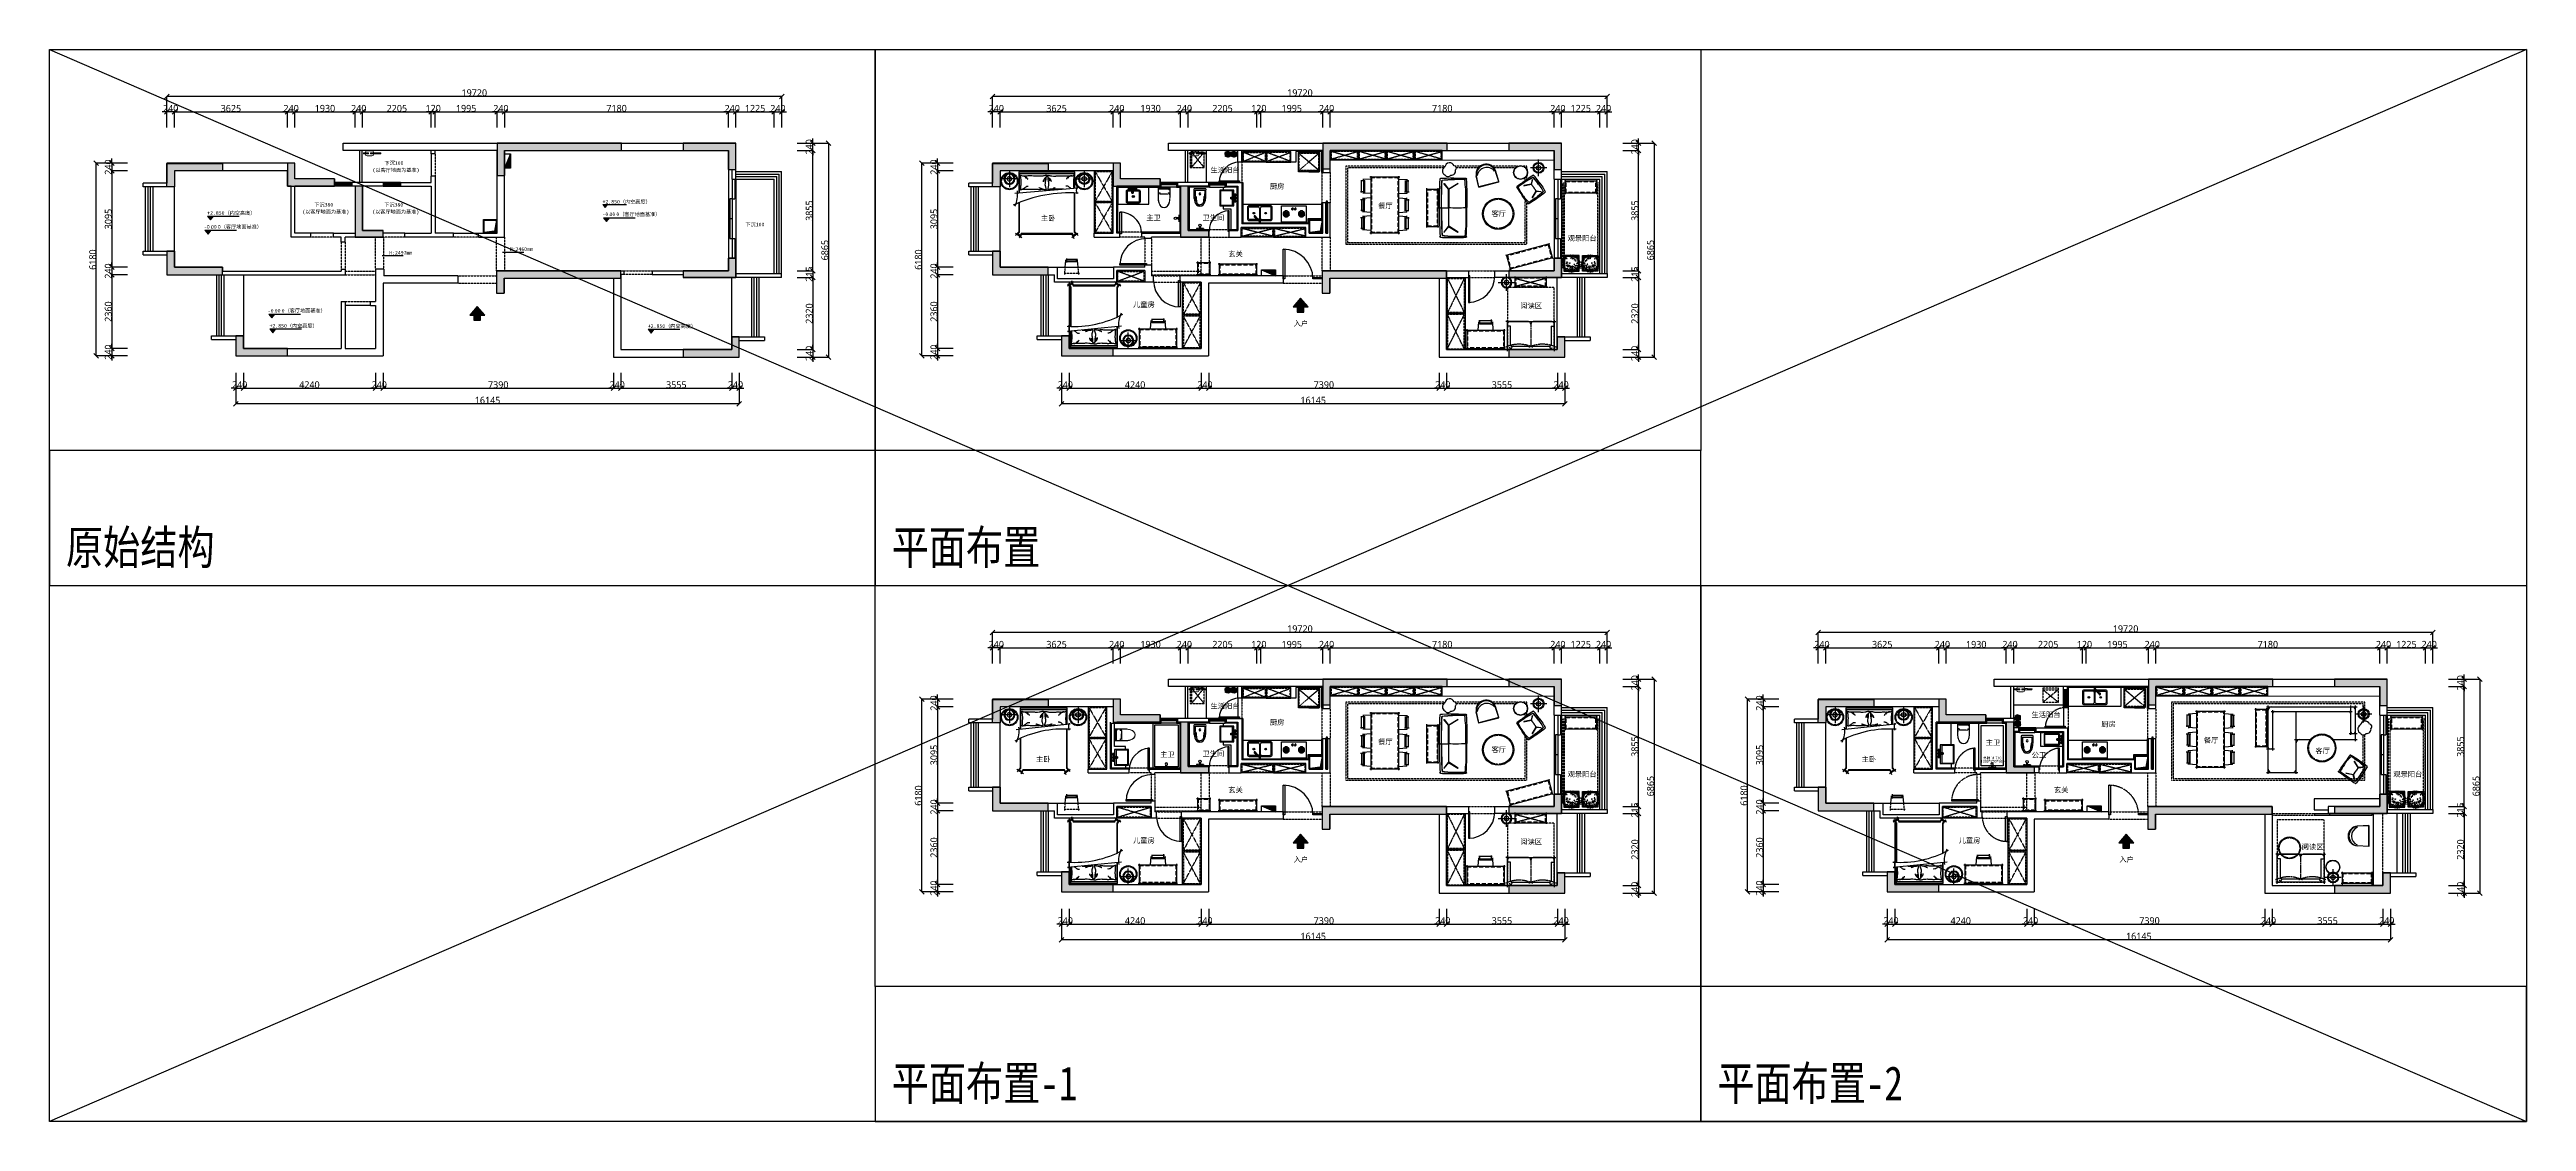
# Model space of a CAD drawing. Header units: millimetres. Extents: x -18923 to 87021, y -73077 to -1985.
# Drawn here: x -18923 to 60535, y -73077 to -38680 of the extents above; entities that cross this region are included whole.
import ezdxf

# ---------------------------------------------------------------- set-up
doc = ezdxf.new("R2010")
doc.units = ezdxf.units.MM
doc.header["$LTSCALE"] = 10
doc.linetypes.add('DASH', pattern=[0.35, 0.25, -0.1])
doc.linetypes.add('DASHED', pattern=[19.05, 12.7, -6.35])
doc.layers.get('Defpoints').update_dxf_attribs({"color": 250})
for name, color, linetype in [('0文字-标注', 7, 'Continuous'), ('1', 7, 'Continuous'), ('1结构-填充-剪力墙', 251, 'Continuous'), ('1结构-墙体', 7, 'Continuous'), ('1结构-墙体-基层', 233, 'Continuous'), ('1结构-楼梯-栏杆', 43, 'Continuous'), ('1结构-楼梯-梯步', 49, 'Continuous'), ('1结构-窗及电梯', 133, 'Continuous'), ('1结构-门', 133, 'Continuous'), ('250', 250, 'Continuous'), ('2平面-家具-定制', 153, 'Continuous'), ('2平面-家具-活动', 133, 'Continuous'), ('2平面-家具-细线', 8, 'Continuous'), ('2平面-洁具', 153, 'Continuous'), ('3', 94, 'Continuous'), ('5', 8, 'Continuous'), ('DISEGNO', 7, 'Continuous'), ('wall', 1, 'Continuous'), ('墙体', 2, 'Continuous'), ('平面-家具', 133, 'Continuous'), ('平面-文字', 255, 'Continuous'), ('设施-建筑立管-烟', 37, 'Continuous'), ('门窗', 3, 'Continuous'), ('陈设-植栽', 124, 'Continuous')]:
    doc.layers.add(name, color=color, linetype=linetype)
doc.layers.add('电气', color=18, linetype='Continuous', lineweight=9)
doc.styles.add('-黑体', font='simhei.ttf')
doc.styles.add('5、6、7#楼参照$0$J-G5-03~34F房间名称$0$CTDI-ST', font='', dxfattribs={"width": 0.8})
doc.styles.add('dim_font', font='SIMPLEX.shx', dxfattribs={"width": 0.8})
doc.styles.get("Standard").update_dxf_attribs({"font": 'txt', "bigfont": 'gbcbig.shx'})
doc.styles.add('图框－雅黑', font='')
doc.styles.get('5、6、7#楼参照$0$J-G5-03~34F房间名称$0$CTDI-ST').set_extended_font_data('SimSun')
doc.styles.get('图框－雅黑').set_extended_font_data('Microsoft YaHei')
doc.dimstyles.new('1-30', dxfattribs={"dimtxt": 150, "dimasz": 4, "dimexe": 1.5, "dimexo": 0, "dimgap": 0.6, "dimtad": 1, "dimdec": 0, "dimlfac": 30, "dimdsep": 46, "dimtxsty": 'dim_font', "dimblk": 'DOTSMALL', "dimcen": 4, "dimdle": 1.5, "dimclrd": 123, "dimclre": 123, "dimclrt": 256, "dimadec": 0, "dimazin": 0, "dimtfac": 1, "dimtdec": 0, "dimtix": 1, "dimtmove": 2, "dimatfit": 3, "dimldrblk": 'DOTSMALL', "dimfxl": 1.5, "dimarcsym": 0})

msp = doc.modelspace()

# ---------------------------------------------------------------- texts
at = {"layer": '1', "style": '5、6、7#楼参照$0$J-G5-03~34F房间名称$0$CTDI-ST', "width": 0.8}
for s, p in [('原始结构', (-18394.7, -55198.1)), ('平面布置', (8091.3, -55198.1)), ('平面布置-1', (8091.3, -72396.4)), ('平面布置-2', (34577.3, -72396.4))]:
    msp.add_text(s, height=1092, dxfattribs=at).set_placement(p)
at = {"layer": '平面-文字', "color": 8, "style": '-黑体'}
for s, height, p in [('(以客厅地面为基准)', 118, (-8562.3, -42605.3)), ('下沉100', 118, (-8177.1, -42379.7)), ('下沉380', 118, (-10430.2, -43720.6)), ('下沉380', 118, (-8185.1, -43720.6)), ('+2.850（内空高度）', 117.996, (-1181.3, -43622.4, 28.8)), ('-0.', 118, (-13968.2, -44428.5, 38.4)), ('+2.850（内空高度）', 117.996, (-13864.4, -43982.6, 38.4)), ('00', 118, (-13744.6, -44428.5, 38.4)), ('0（客厅地面基准）', 118, (-13523.1, -44428.5, 38.4)), ('(以客厅地面为基准)', 118, (-10815.4, -43946.3)), ('(以客厅地面为基准)', 118, (-8570.2, -43946.3)), ('-0.', 118, (-1184.6, -44025.7, 38.4)), ('00', 118, (-960.9, -44025.7, 38.4)), ('0（客厅地面基准）', 118, (-739.4, -44025.7, 38.4)), ('下沉100', 118, (3401.7, -44353.8)), ('H:2497mm', 118, (-8025.7, -45259.4, -66363.2)), ('H:2460mm', 118, (-4159.6, -45144.9, -66363.2)), ('-0.', 118, (-11921.6, -47118.1, 38.4)), ('+2.850（内空高度）', 117.996, (-11863.6, -47603.2, 38.4)), ('00', 118, (-11697.9, -47118.1, 38.4)), ('0（客厅地面基准）', 118, (-11476.5, -47118.1, 38.4)), ('+2.850（内空高度）', 117.996, (271.2, -47612.8, 38.4))]:
    msp.add_text(s, height=height, rotation=360, dxfattribs=at).set_placement(p)
at = {"layer": '平面-文字', "style": '图框－雅黑'}
for s, p in [('生活阳台', (18319.9, -42630.9)), ('厨房', (20225, -43152.7)), ('餐厅', (23696.4, -43778)), ('主卧', (12878, -44174.9)), ('主卫', (16260.8, -44157.6)), ('卫生间', (18063.6, -44157.6)), ('客厅', (27335, -44030.1)), ('玄关', (18890.7, -45322.9)), ('观景阳台', (29777.1, -44817.2)), ('儿童房', (15834.4, -46944.8)), ('阅读区', (28256.5, -46983.8)), ('入户', (20987.9, -47553.6)), ('生活阳台', (18319.9, -59829.2)), ('厨房', (20225, -60351)), ('生活阳台', (44656, -60106.8)), ('厨房', (46896.9, -60408)), ('卫生间', (18063.6, -61355.9)), ('餐厅', (23696.4, -60976.2)), ('客厅', (27335, -61228.4)), ('主卫', (43188.6, -61000.8)), ('餐厅', (50182.4, -60926.2)), ('客厅', (53763.1, -61263.8)), ('主卧', (12721.9, -61535.7)), ('主卫', (16702.6, -61384.6)), ('观景阳台', (29777.1, -62015.5)), ('主卧', (39207.9, -61535.7)), ('公卫', (44662.8, -61402.9)), ('观景阳台', (56263.1, -62015.5)), ('玄关', (18890.7, -62521.1)), ('玄关', (45376.7, -62521.1)), ('儿童房', (15834.4, -64143)), ('阅读区', (28256.5, -64182)), ('儿童房', (42320.5, -64143)), ('阅读区', (53323.2, -64349.3)), ('入户', (20987.9, -64751.9)), ('入户', (47473.9, -64751.9))]:
    msp.add_text(s, height=166.4, dxfattribs=at).set_placement(p)
at = {"layer": '平面-文字', "color": 8, "style": '图框－雅黑'}
for s, p in [('1300*700*580', (43033.5, -61560)), ('慕驰 M-710', (43101.9, -61456.3))]:
    msp.add_text(s, height=83.2, dxfattribs=at).set_placement(p)

# ---------------------------------------------------------------- blocks, each defined once
blk = doc.blocks.new('_OBLIQUE')
at = {"color": 0, "linetype": 'ByBlock'}
blk.add_line((-0.5, -0.5), (0.5, 0.5), dxfattribs=at)
blk = doc.blocks.new('*D55')
at = {"layer": '0文字-标注', "color": 8, "lineweight": -2, "transparency": 16777216}
for p, q in [((5063, -45993), (5564, -45993)), ((5563, -45992), (5563, -48313)), ((5063, -48311), (5564, -48311))]:
    blk.add_line(p, q, dxfattribs=at)
at = {"layer": 'Defpoints', "color": 0, "transparency": 16777216}
for p in [(5063, -45993), (5063, -48311), (5563, -48311)]:
    blk.add_point(p, dxfattribs=at)
at = {"layer": '0文字-标注', "color": 8, "lineweight": -2, "transparency": 16777216, "xscale": 150, "yscale": 150, "zscale": 150}
for p, rotation in [((5563, -45993), 90), ((5563, -48311), 270)]:
    blk.add_blockref('_OBLIQUE', p, dxfattribs=dict(at, rotation=rotation))
at = {"layer": '0文字-标注', "color": 255, "transparency": 16777216, "insert": (5448, -47152), "char_height": 220, "attachment_point": 5, "rotation": 90, "style": '图框－雅黑'}
blk.add_mtext('2320', dxfattribs=at)
blk = doc.blocks.new('_DotSmall')
at = {"color": 0, "linetype": 'ByBlock', "const_width": 0.5}
blk.add_lwpolyline([(-0.0625, 0, 1), (0.0625, 0, 1)], format="xyb", close=True, dxfattribs=at)
blk = doc.blocks.new('*D56')
at = {"layer": '0文字-标注', "color": 8, "lineweight": -2, "transparency": 16777216}
for p, q in [((5063, -41924), (5564, -41924)), ((5563, -45779), (5563, -41923)), ((5063, -45777), (5564, -45777))]:
    blk.add_line(p, q, dxfattribs=at)
at = {"layer": 'Defpoints', "color": 0, "transparency": 16777216}
for p in [(5063, -41924), (5563, -41924), (5063, -45777)]:
    blk.add_point(p, dxfattribs=at)
at = {"layer": '0文字-标注', "color": 8, "lineweight": -2, "transparency": 16777216, "xscale": 150, "yscale": 150, "zscale": 150}
for p, rotation in [((5563, -41924), 90), ((5563, -45777), 270)]:
    blk.add_blockref('_OBLIQUE', p, dxfattribs=dict(at, rotation=rotation))
at = {"layer": '0文字-标注', "color": 255, "transparency": 16777216, "insert": (5448, -43851), "char_height": 220, "attachment_point": 5, "rotation": 90, "style": '图框－雅黑'}
blk.add_mtext('3855', dxfattribs=at)
blk = doc.blocks.new('*D57')
at = {"layer": '0文字-标注', "color": 8, "lineweight": -2, "transparency": 16777216}
for p, q in [((5063, -41684), (6064, -41684)), ((6063, -41683), (6063, -48553)), ((5063, -48551), (6064, -48551))]:
    blk.add_line(p, q, dxfattribs=at)
at = {"layer": 'Defpoints', "color": 0, "transparency": 16777216}
for p in [(5063, -41684), (5063, -48551), (6063, -48551)]:
    blk.add_point(p, dxfattribs=at)
at = {"layer": '0文字-标注', "color": 8, "lineweight": -2, "transparency": 16777216, "xscale": 150, "yscale": 150, "zscale": 150}
for p, rotation in [((6063, -41684), 90), ((6063, -48551), 270)]:
    blk.add_blockref('_OBLIQUE', p, dxfattribs=dict(at, rotation=rotation))
at = {"layer": '0文字-标注', "color": 255, "transparency": 16777216, "insert": (5948, -45118), "char_height": 220, "attachment_point": 5, "rotation": 90, "style": '图框－雅黑'}
blk.add_mtext('6865', dxfattribs=at)
blk = doc.blocks.new('*D58')
at = {"layer": '0文字-标注', "color": 8, "lineweight": -2, "transparency": 16777216}
for p, q in [((-12704, -49051), (-12704, -49552)), ((-8465, -49051), (-8465, -49552)), ((-12706, -49551), (-8464, -49551))]:
    blk.add_line(p, q, dxfattribs=at)
at = {"layer": 'Defpoints', "color": 0, "transparency": 16777216}
for p in [(-12704, -49051), (-8465, -49051), (-8465, -49551)]:
    blk.add_point(p, dxfattribs=at)
at = {"layer": '0文字-标注', "color": 8, "lineweight": -2, "transparency": 16777216, "xscale": 150, "yscale": 150, "zscale": 150, "rotation": 180}
blk.add_blockref('_OBLIQUE', (-12704, -49551), dxfattribs=at)
at = {"layer": '0文字-标注', "color": 8, "lineweight": -2, "transparency": 16777216, "xscale": 150, "yscale": 150, "zscale": 150}
blk.add_blockref('_OBLIQUE', (-8465, -49551), dxfattribs=at)
at = {"layer": '0文字-标注', "color": 255, "transparency": 16777216, "insert": (-10585, -49437), "char_height": 220, "attachment_point": 5, "style": '图框－雅黑'}
blk.add_mtext('4240', dxfattribs=at)
blk = doc.blocks.new('*D59')
at = {"layer": '0文字-标注', "color": 8, "lineweight": -2, "transparency": 16777216}
for p, q in [((-8225, -49051), (-8225, -49552)), ((-835, -49051), (-835, -49552)), ((-8227, -49551), (-834, -49551))]:
    blk.add_line(p, q, dxfattribs=at)
at = {"layer": 'Defpoints', "color": 0, "transparency": 16777216}
for p in [(-8225, -49051), (-835, -49051), (-835, -49551)]:
    blk.add_point(p, dxfattribs=at)
at = {"layer": '0文字-标注', "color": 8, "lineweight": -2, "transparency": 16777216, "xscale": 150, "yscale": 150, "zscale": 150, "rotation": 180}
blk.add_blockref('_OBLIQUE', (-8225, -49551), dxfattribs=at)
at = {"layer": '0文字-标注', "color": 8, "lineweight": -2, "transparency": 16777216, "xscale": 150, "yscale": 150, "zscale": 150}
blk.add_blockref('_OBLIQUE', (-835, -49551), dxfattribs=at)
at = {"layer": '0文字-标注', "color": 255, "transparency": 16777216, "insert": (-4530, -49437), "char_height": 220, "attachment_point": 5, "style": '图框－雅黑'}
blk.add_mtext('7390', dxfattribs=at)
blk = doc.blocks.new('*D60')
at = {"layer": '0文字-标注', "color": 8, "lineweight": -2, "transparency": 16777216}
for p, q in [((-595, -49051), (-595, -49552)), ((2960, -49051), (2960, -49552)), ((-597, -49551), (2961, -49551))]:
    blk.add_line(p, q, dxfattribs=at)
at = {"layer": 'Defpoints', "color": 0, "transparency": 16777216}
for p in [(-595, -49051), (2960, -49051), (2960, -49551)]:
    blk.add_point(p, dxfattribs=at)
at = {"layer": '0文字-标注', "color": 8, "lineweight": -2, "transparency": 16777216, "xscale": 150, "yscale": 150, "zscale": 150, "rotation": 180}
blk.add_blockref('_OBLIQUE', (-595, -49551), dxfattribs=at)
at = {"layer": '0文字-标注', "color": 8, "lineweight": -2, "transparency": 16777216, "xscale": 150, "yscale": 150, "zscale": 150}
blk.add_blockref('_OBLIQUE', (2960, -49551), dxfattribs=at)
at = {"layer": '0文字-标注', "color": 255, "transparency": 16777216, "insert": (1182, -49437), "char_height": 220, "attachment_point": 5, "style": '图框－雅黑'}
blk.add_mtext('3555', dxfattribs=at)
blk = doc.blocks.new('*D61')
at = {"layer": '0文字-标注', "color": 8, "lineweight": -2, "transparency": 16777216}
for p, q in [((-12944, -49051), (-12944, -50052)), ((3200, -49051), (3200, -50052)), ((3201, -50051), (-12946, -50051))]:
    blk.add_line(p, q, dxfattribs=at)
at = {"layer": 'Defpoints', "color": 0, "transparency": 16777216}
for p in [(-12944, -49051), (3200, -49051), (-12944, -50051)]:
    blk.add_point(p, dxfattribs=at)
at = {"layer": '0文字-标注', "color": 8, "lineweight": -2, "transparency": 16777216, "xscale": 150, "yscale": 150, "zscale": 150, "rotation": 180}
blk.add_blockref('_OBLIQUE', (-12944, -50051), dxfattribs=at)
at = {"layer": '0文字-标注', "color": 8, "lineweight": -2, "transparency": 16777216, "xscale": 150, "yscale": 150, "zscale": 150}
blk.add_blockref('_OBLIQUE', (3200, -50051), dxfattribs=at)
at = {"layer": '0文字-标注', "color": 255, "transparency": 16777216, "insert": (-4872, -49936), "char_height": 220, "attachment_point": 5, "style": '图框－雅黑'}
blk.add_mtext('16145', dxfattribs=at)
blk = doc.blocks.new('*D62')
at = {"layer": '0文字-标注', "color": 8, "lineweight": -2, "transparency": 16777216}
for p, q in [((-16423, -42572), (-16924, -42572)), ((-16923, -42571), (-16923, -45670)), ((-16423, -45668), (-16924, -45668))]:
    blk.add_line(p, q, dxfattribs=at)
at = {"layer": 'Defpoints', "color": 0, "transparency": 16777216}
for p in [(-16423, -42572), (-16923, -45668), (-16423, -45668)]:
    blk.add_point(p, dxfattribs=at)
at = {"layer": '0文字-标注', "color": 8, "lineweight": -2, "transparency": 16777216, "xscale": 150, "yscale": 150, "zscale": 150}
for p, rotation in [((-16923, -42572), 90), ((-16923, -45668), 270)]:
    blk.add_blockref('_OBLIQUE', p, dxfattribs=dict(at, rotation=rotation))
at = {"layer": '0文字-标注', "color": 255, "transparency": 16777216, "insert": (-17038, -44120), "char_height": 220, "attachment_point": 5, "rotation": 90, "style": '图框－雅黑'}
blk.add_mtext('3095', dxfattribs=at)
blk = doc.blocks.new('*D63')
at = {"layer": '0文字-标注', "color": 8, "lineweight": -2, "transparency": 16777216}
for p, q in [((-16423, -45908), (-16924, -45908)), ((-16923, -45907), (-16923, -48272)), ((-16423, -48270), (-16924, -48270))]:
    blk.add_line(p, q, dxfattribs=at)
at = {"layer": 'Defpoints', "color": 0, "transparency": 16777216}
for p in [(-16423, -45908), (-16923, -48270), (-16423, -48270)]:
    blk.add_point(p, dxfattribs=at)
at = {"layer": '0文字-标注', "color": 8, "lineweight": -2, "transparency": 16777216, "xscale": 150, "yscale": 150, "zscale": 150}
for p, rotation in [((-16923, -45908), 90), ((-16923, -48270), 270)]:
    blk.add_blockref('_OBLIQUE', p, dxfattribs=dict(at, rotation=rotation))
at = {"layer": '0文字-标注', "color": 255, "transparency": 16777216, "insert": (-17038, -47089), "char_height": 220, "attachment_point": 5, "rotation": 90, "style": '图框－雅黑'}
blk.add_mtext('2360', dxfattribs=at)
blk = doc.blocks.new('*D64')
at = {"layer": '0文字-标注', "color": 8, "lineweight": -2, "transparency": 16777216}
for p, q in [((-16423, -42332), (-17424, -42332)), ((-17423, -48512), (-17423, -42331)), ((-16423, -48510), (-17424, -48510))]:
    blk.add_line(p, q, dxfattribs=at)
at = {"layer": 'Defpoints', "color": 0, "transparency": 16777216}
for p in [(-17423, -42332), (-16423, -42332), (-16423, -48510)]:
    blk.add_point(p, dxfattribs=at)
at = {"layer": '0文字-标注', "color": 8, "lineweight": -2, "transparency": 16777216, "xscale": 150, "yscale": 150, "zscale": 150}
for p, rotation in [((-17423, -42332), 90), ((-17423, -48510), 270)]:
    blk.add_blockref('_OBLIQUE', p, dxfattribs=dict(at, rotation=rotation))
at = {"layer": '0文字-标注', "color": 255, "transparency": 16777216, "insert": (-17538, -45421), "char_height": 220, "attachment_point": 5, "rotation": 90, "style": '图框－雅黑'}
blk.add_mtext('6180', dxfattribs=at)
blk = doc.blocks.new('*D65')
at = {"layer": '0文字-标注', "color": 8, "lineweight": -2, "transparency": 16777216}
for p, q in [((-14919, -40684), (-11292, -40684)), ((-14917, -41184), (-14917, -40683)), ((-11293, -41184), (-11293, -40683))]:
    blk.add_line(p, q, dxfattribs=at)
at = {"layer": 'Defpoints', "color": 0, "transparency": 16777216}
for p in [(-14917, -41184), (-11293, -40684), (-11293, -41184)]:
    blk.add_point(p, dxfattribs=at)
at = {"layer": '0文字-标注', "color": 8, "lineweight": -2, "transparency": 16777216, "xscale": 150, "yscale": 150, "zscale": 150, "rotation": 180}
blk.add_blockref('_OBLIQUE', (-14917, -40684), dxfattribs=at)
at = {"layer": '0文字-标注', "color": 8, "lineweight": -2, "transparency": 16777216, "xscale": 150, "yscale": 150, "zscale": 150}
blk.add_blockref('_OBLIQUE', (-11293, -40684), dxfattribs=at)
at = {"layer": '0文字-标注', "color": 255, "transparency": 16777216, "insert": (-13105, -40570), "char_height": 220, "attachment_point": 5, "style": '图框－雅黑'}
blk.add_mtext('3625', dxfattribs=at)
blk = doc.blocks.new('*D66')
at = {"layer": '0文字-标注', "color": 8, "lineweight": -2, "transparency": 16777216}
for p, q in [((-11055, -40684), (-9123, -40684)), ((-11053, -41184), (-11053, -40683)), ((-9124, -41184), (-9124, -40683))]:
    blk.add_line(p, q, dxfattribs=at)
at = {"layer": 'Defpoints', "color": 0, "transparency": 16777216}
for p in [(-11053, -41184), (-9124, -40684), (-9124, -41184)]:
    blk.add_point(p, dxfattribs=at)
at = {"layer": '0文字-标注', "color": 8, "lineweight": -2, "transparency": 16777216, "xscale": 150, "yscale": 150, "zscale": 150, "rotation": 180}
blk.add_blockref('_OBLIQUE', (-11053, -40684), dxfattribs=at)
at = {"layer": '0文字-标注', "color": 8, "lineweight": -2, "transparency": 16777216, "xscale": 150, "yscale": 150, "zscale": 150}
blk.add_blockref('_OBLIQUE', (-9124, -40684), dxfattribs=at)
at = {"layer": '0文字-标注', "color": 255, "transparency": 16777216, "insert": (-10089, -40569), "char_height": 220, "attachment_point": 5, "style": '图框－雅黑'}
blk.add_mtext('1930', dxfattribs=at)
blk = doc.blocks.new('*D67')
at = {"layer": '0文字-标注', "color": 8, "lineweight": -2, "transparency": 16777216}
for p, q in [((-8886, -40684), (-6676, -40684)), ((-8884, -41184), (-8884, -40683)), ((-6677, -41184), (-6677, -40683))]:
    blk.add_line(p, q, dxfattribs=at)
at = {"layer": 'Defpoints', "color": 0, "transparency": 16777216}
for p in [(-8884, -41184), (-6677, -40684), (-6677, -41184)]:
    blk.add_point(p, dxfattribs=at)
at = {"layer": '0文字-标注', "color": 8, "lineweight": -2, "transparency": 16777216, "xscale": 150, "yscale": 150, "zscale": 150, "rotation": 180}
blk.add_blockref('_OBLIQUE', (-8884, -40684), dxfattribs=at)
at = {"layer": '0文字-标注', "color": 8, "lineweight": -2, "transparency": 16777216, "xscale": 150, "yscale": 150, "zscale": 150}
blk.add_blockref('_OBLIQUE', (-6677, -40684), dxfattribs=at)
at = {"layer": '0文字-标注', "color": 255, "transparency": 16777216, "insert": (-7781, -40570), "char_height": 220, "attachment_point": 5, "style": '图框－雅黑'}
blk.add_mtext('2205', dxfattribs=at)
blk = doc.blocks.new('*D68')
at = {"layer": '0文字-标注', "color": 8, "lineweight": -2, "transparency": 16777216}
for p, q in [((-6559, -40684), (-4562, -40684)), ((-6557, -41184), (-6557, -40683)), ((-4563, -41184), (-4563, -40683))]:
    blk.add_line(p, q, dxfattribs=at)
at = {"layer": 'Defpoints', "color": 0, "transparency": 16777216}
for p in [(-6557, -41184), (-4563, -40684), (-4563, -41184)]:
    blk.add_point(p, dxfattribs=at)
at = {"layer": '0文字-标注', "color": 8, "lineweight": -2, "transparency": 16777216, "xscale": 150, "yscale": 150, "zscale": 150, "rotation": 180}
blk.add_blockref('_OBLIQUE', (-6557, -40684), dxfattribs=at)
at = {"layer": '0文字-标注', "color": 8, "lineweight": -2, "transparency": 16777216, "xscale": 150, "yscale": 150, "zscale": 150}
blk.add_blockref('_OBLIQUE', (-4563, -40684), dxfattribs=at)
at = {"layer": '0文字-标注', "color": 255, "transparency": 16777216, "insert": (-5560, -40569), "char_height": 220, "attachment_point": 5, "style": '图框－雅黑'}
blk.add_mtext('1995', dxfattribs=at)
blk = doc.blocks.new('*D69')
at = {"layer": '0文字-标注', "color": 8, "lineweight": -2, "transparency": 16777216}
for p, q in [((-4325, -40684), (2858, -40684)), ((-4323, -41184), (-4323, -40683)), ((2857, -41184), (2857, -40683))]:
    blk.add_line(p, q, dxfattribs=at)
at = {"layer": 'Defpoints', "color": 0, "transparency": 16777216}
for p in [(-4323, -41184), (2857, -40684), (2857, -41184)]:
    blk.add_point(p, dxfattribs=at)
at = {"layer": '0文字-标注', "color": 8, "lineweight": -2, "transparency": 16777216, "xscale": 150, "yscale": 150, "zscale": 150, "rotation": 180}
blk.add_blockref('_OBLIQUE', (-4323, -40684), dxfattribs=at)
at = {"layer": '0文字-标注', "color": 8, "lineweight": -2, "transparency": 16777216, "xscale": 150, "yscale": 150, "zscale": 150}
blk.add_blockref('_OBLIQUE', (2857, -40684), dxfattribs=at)
at = {"layer": '0文字-标注', "color": 255, "transparency": 16777216, "insert": (-733, -40569), "char_height": 220, "attachment_point": 5, "style": '图框－雅黑'}
blk.add_mtext('7180', dxfattribs=at)
blk = doc.blocks.new('*D70')
at = {"layer": '0文字-标注', "color": 8, "lineweight": -2, "transparency": 16777216}
for p, q in [((3095, -40684), (4324, -40684)), ((3097, -41184), (3097, -40683)), ((4323, -41184), (4323, -40683))]:
    blk.add_line(p, q, dxfattribs=at)
at = {"layer": 'Defpoints', "color": 0, "transparency": 16777216}
for p in [(3097, -41184), (4323, -40684), (4323, -41184)]:
    blk.add_point(p, dxfattribs=at)
at = {"layer": '0文字-标注', "color": 8, "lineweight": -2, "transparency": 16777216, "xscale": 150, "yscale": 150, "zscale": 150, "rotation": 180}
blk.add_blockref('_OBLIQUE', (3097, -40684), dxfattribs=at)
at = {"layer": '0文字-标注', "color": 8, "lineweight": -2, "transparency": 16777216, "xscale": 150, "yscale": 150, "zscale": 150}
blk.add_blockref('_OBLIQUE', (4323, -40684), dxfattribs=at)
at = {"layer": '0文字-标注', "color": 255, "transparency": 16777216, "insert": (3710, -40569), "char_height": 220, "attachment_point": 5, "style": '图框－雅黑'}
blk.add_mtext('1225', dxfattribs=at)
blk = doc.blocks.new('*D71')
at = {"layer": '0文字-标注', "color": 8, "lineweight": -2, "transparency": 16777216}
for p, q in [((4564, -40184), (-15159, -40184)), ((-15157, -41184), (-15157, -40183)), ((4563, -41184), (4563, -40183))]:
    blk.add_line(p, q, dxfattribs=at)
at = {"layer": 'Defpoints', "color": 0, "transparency": 16777216}
for p in [(-15157, -40184), (-15157, -41184), (4563, -41184)]:
    blk.add_point(p, dxfattribs=at)
at = {"layer": '0文字-标注', "color": 8, "lineweight": -2, "transparency": 16777216, "xscale": 150, "yscale": 150, "zscale": 150, "rotation": 180}
blk.add_blockref('_OBLIQUE', (-15157, -40184), dxfattribs=at)
at = {"layer": '0文字-标注', "color": 8, "lineweight": -2, "transparency": 16777216, "xscale": 150, "yscale": 150, "zscale": 150}
blk.add_blockref('_OBLIQUE', (4563, -40184), dxfattribs=at)
at = {"layer": '0文字-标注', "color": 255, "transparency": 16777216, "insert": (-5297, -40069), "char_height": 220, "attachment_point": 5, "style": '图框－雅黑'}
blk.add_mtext('19720', dxfattribs=at)
blk = doc.blocks.new('gh')
at = {"layer": 'wall'}
blk.add_hatch(color=250, dxfattribs=at).paths.add_polyline_path([(164817, 67983), (164817, 68175), (164362, 68175)])
at = {"layer": 'wall', "color": 250}
blk.add_line((164362, 68175), (164817, 67983), dxfattribs=at)
blk.add_lwpolyline([(164362, 68175), (164817, 68175), (164817, 67983), (164362, 67983)], close=True, dxfattribs=at)
blk = doc.blocks.new('煤气表')
at = {"layer": '电气'}
for p, q in [((834834, -435985), (834792, -435985)), ((834834, -435985), (834792, -435985)), ((834894, -435987), (834792, -435987)), ((834894, -435987), (834792, -435987)), ((834894, -436011), (834792, -436011)), ((834894, -436011), (834792, -436011)), ((834834, -436014), (834792, -436014)), ((834834, -436014), (834792, -436014)), ((834829, -435987), (834829, -435975)), ((834829, -435987), (834829, -435975)), ((834829, -436023), (834829, -436011)), ((834829, -436023), (834829, -436011)), ((834834, -436014), (834834, -435985)), ((834834, -436014), (834834, -435985)), ((834863, -435987), (834834, -435987)), ((834863, -435987), (834834, -435987)), ((834863, -436011), (834834, -436011)), ((834863, -436011), (834834, -436011)), ((834863, -435985), (834863, -436013)), ((834863, -435985), (834897, -435985)), ((834863, -435985), (834863, -436013)), ((834863, -435985), (834897, -435985)), ((834863, -436013), (834897, -436013)), ((834863, -436013), (834897, -436013)), ((834989, -435935), (834869, -435935)), ((834989, -435935), (834869, -435935)), ((834989, -436063), (834869, -436063)), ((834989, -436063), (834869, -436063)), ((834973, -435931), (834885, -435931)), ((834885, -435935), (834885, -435931)), ((834973, -435931), (834885, -435931)), ((834885, -435935), (834885, -435931)), ((835034, -435987), (834967, -435987)), ((835034, -435987), (834967, -435987)), ((835034, -436011), (834967, -436011)), ((835034, -436011), (834967, -436011)), ((834973, -435935), (834973, -435931)), ((834973, -435935), (834973, -435931)), ((835029, -435975), (835029, -435987)), ((835029, -435975), (835029, -435987)), ((835029, -436011), (835029, -436023)), ((835029, -436011), (835029, -436023)), ((835034, -436015), (835034, -435983)), ((835034, -435983), (835093, -435983)), ((835034, -436015), (835034, -435983)), ((835034, -435983), (835093, -435983)), ((835093, -436015), (835034, -436015)), ((835093, -436015), (835034, -436015)), ((835062, -436015), (835062, -436015)), ((835062, -436015), (835062, -436015)), ((835066, -436015), (835066, -436015)), ((835066, -436015), (835066, -436015)), ((835093, -435983), (835093, -436015)), ((835093, -435983), (835093, -436015)), ((835199, -435987), (835093, -435987)), ((835199, -435987), (835093, -435987)), ((835093, -436015), (835093, -435991)), ((835093, -436015), (835093, -435991)), ((835199, -436011), (835093, -436011)), ((835199, -436011), (835093, -436011)), ((835152, -436011), (835149, -436011)), ((835152, -436011), (835149, -436011)), ((835152, -435985), (835152, -436013)), ((835184, -435985), (835152, -435985)), ((835152, -435985), (835152, -436013)), ((835184, -435985), (835152, -435985)), ((835184, -436013), (835152, -436013)), ((835184, -436013), (835152, -436013)), ((835184, -435985), (835184, -436013)), ((835184, -435985), (835184, -436013))]:
    blk.add_line(p, q, dxfattribs=at)
blk.add_circle((835199, -435999), 12, dxfattribs=at)
blk.add_circle((835199, -435999), 12, dxfattribs=at)
blk.add_circle((835199, -435999), 12, dxfattribs=at)
blk.add_circle((835199, -435999), 12, dxfattribs=at)
blk.add_circle((835199, -435999), 12, dxfattribs=at)
blk.add_circle((835199, -435999), 12, dxfattribs=at)
for centre, radius, start, end in [((834792, -435999), 14.4, 90, 270), ((834792, -435999), 14.4, 90, 270), ((834792, -435999), 12, 90, 270), ((834792, -435999), 12, 90, 270), ((834869, -435975), 40, 90, 180), ((834869, -435975), 40, 90, 180), ((834869, -436023), 40, 180, 270), ((834869, -436023), 40, 180, 270), ((834894, -435999), 14.4, 270, 90), ((834894, -435999), 14.4, 270, 90), ((834894, -435999), 12, 270, 90), ((834894, -435999), 12, 270, 90), ((834967, -435999), 12, 90, 270), ((834967, -435999), 12, 90, 270), ((834989, -435975), 40, 0, 90), ((834989, -435975), 40, 0, 90), ((834989, -436023), 40, 270, 0), ((834989, -436023), 40, 270, 0)]:
    blk.add_arc(centre, radius, start, end, dxfattribs=at)
blk = doc.blocks.new('A$C1BE678B6')
at = {"layer": '设施-建筑立管-烟', "linetype": 'ByBlock'}
blk.add_hatch(color=256, dxfattribs=at).paths.add_polyline_path([(-20, 20), (-20, 420), (-81, 70), (-417, 20)])
for p, q in [((-437, 440), (0, 440)), ((-437, 0), (-437, 440))]:
    blk.add_line(p, q, dxfattribs=at)
blk.add_lwpolyline([(-20, 20), (-417, 20), (-417, 420), (-20, 420)], close=True, dxfattribs=at)
blk.add_lwpolyline([(-20, 420), (-81, 70), (-417, 20)], dxfattribs=at)
blk = doc.blocks.new('*D73')
at = {"layer": '0文字-标注', "color": 8, "lineweight": -2, "transparency": 16777216}
for p, q in [((-16423, -42332), (-16924, -42332)), ((-16423, -42572), (-16924, -42572)), ((-16923, -42332), (-16923, -42182)), ((-16923, -42332), (-16923, -42572)), ((-16923, -42572), (-16923, -42722))]:
    blk.add_line(p, q, dxfattribs=at)
at = {"layer": 'Defpoints', "color": 0, "transparency": 16777216}
for p in [(-16923, -42572), (-16423, -42332), (-16423, -42572)]:
    blk.add_point(p, dxfattribs=at)
at = {"layer": '0文字-标注', "color": 8, "lineweight": -2, "transparency": 16777216, "xscale": 150, "yscale": 150, "zscale": 150}
for p, rotation in [((-16923, -42332), 270), ((-16923, -42572), 90)]:
    blk.add_blockref('_OBLIQUE', p, dxfattribs=dict(at, rotation=rotation))
at = {"layer": '0文字-标注', "color": 255, "transparency": 16777216, "insert": (-17038, -42452), "char_height": 220, "attachment_point": 5, "rotation": 90, "style": '图框－雅黑'}
blk.add_mtext('240', dxfattribs=at)
blk = doc.blocks.new('*D74')
at = {"layer": '0文字-标注', "color": 8, "lineweight": -2, "transparency": 16777216}
for p, q in [((-16423, -45668), (-16924, -45668)), ((-16423, -45908), (-16924, -45908)), ((-16923, -45668), (-16923, -45518)), ((-16923, -45668), (-16923, -45908)), ((-16923, -45908), (-16923, -46058))]:
    blk.add_line(p, q, dxfattribs=at)
at = {"layer": 'Defpoints', "color": 0, "transparency": 16777216}
for p in [(-16923, -45908), (-16423, -45668), (-16423, -45908)]:
    blk.add_point(p, dxfattribs=at)
at = {"layer": '0文字-标注', "color": 8, "lineweight": -2, "transparency": 16777216, "xscale": 150, "yscale": 150, "zscale": 150}
for p, rotation in [((-16923, -45668), 270), ((-16923, -45908), 90)]:
    blk.add_blockref('_OBLIQUE', p, dxfattribs=dict(at, rotation=rotation))
at = {"layer": '0文字-标注', "color": 255, "transparency": 16777216, "insert": (-17038, -45788), "char_height": 220, "attachment_point": 5, "rotation": 90, "style": '图框－雅黑'}
blk.add_mtext('240', dxfattribs=at)
blk = doc.blocks.new('*D75')
at = {"layer": '0文字-标注', "color": 8, "lineweight": -2, "transparency": 16777216}
for p, q in [((-16423, -48270), (-16924, -48270)), ((-16923, -48270), (-16923, -48120)), ((-16923, -48270), (-16923, -48510)), ((-16423, -48510), (-16924, -48510)), ((-16923, -48510), (-16923, -48660))]:
    blk.add_line(p, q, dxfattribs=at)
at = {"layer": 'Defpoints', "color": 0, "transparency": 16777216}
for p in [(-16423, -48270), (-16923, -48510), (-16423, -48510)]:
    blk.add_point(p, dxfattribs=at)
at = {"layer": '0文字-标注', "color": 8, "lineweight": -2, "transparency": 16777216, "xscale": 150, "yscale": 150, "zscale": 150}
for p, rotation in [((-16923, -48270), 270), ((-16923, -48510), 90)]:
    blk.add_blockref('_OBLIQUE', p, dxfattribs=dict(at, rotation=rotation))
at = {"layer": '0文字-标注', "color": 255, "transparency": 16777216, "insert": (-17038, -48390), "char_height": 220, "attachment_point": 5, "rotation": 90, "style": '图框－雅黑'}
blk.add_mtext('240', dxfattribs=at)
blk = doc.blocks.new('*D76')
at = {"layer": '0文字-标注', "color": 8, "lineweight": -2, "transparency": 16777216}
for p, q in [((-15157, -40684), (-15307, -40684)), ((-15157, -41184), (-15157, -40683)), ((-14917, -40684), (-15157, -40684)), ((-14917, -41184), (-14917, -40683)), ((-14917, -40684), (-14767, -40684))]:
    blk.add_line(p, q, dxfattribs=at)
at = {"layer": 'Defpoints', "color": 0, "transparency": 16777216}
for p in [(-15157, -40684), (-15157, -41184), (-14917, -41184)]:
    blk.add_point(p, dxfattribs=at)
at = {"layer": '0文字-标注', "color": 8, "lineweight": -2, "transparency": 16777216, "xscale": 150, "yscale": 150, "zscale": 150}
blk.add_blockref('_OBLIQUE', (-15157, -40684), dxfattribs=at)
at = {"layer": '0文字-标注', "color": 8, "lineweight": -2, "transparency": 16777216, "xscale": 150, "yscale": 150, "zscale": 150, "rotation": 180}
blk.add_blockref('_OBLIQUE', (-14917, -40684), dxfattribs=at)
at = {"layer": '0文字-标注', "color": 255, "transparency": 16777216, "insert": (-15037, -40570), "char_height": 220, "attachment_point": 5, "style": '图框－雅黑'}
blk.add_mtext('240', dxfattribs=at)
blk = doc.blocks.new('*D77')
at = {"layer": '0文字-标注', "color": 8, "lineweight": -2, "transparency": 16777216}
for p, q in [((-11293, -40684), (-11443, -40684)), ((-11293, -41184), (-11293, -40683)), ((-11293, -40684), (-11053, -40684)), ((-11053, -41184), (-11053, -40683)), ((-11053, -40684), (-10903, -40684))]:
    blk.add_line(p, q, dxfattribs=at)
at = {"layer": 'Defpoints', "color": 0, "transparency": 16777216}
for p in [(-11293, -41184), (-11053, -40684), (-11053, -41184)]:
    blk.add_point(p, dxfattribs=at)
at = {"layer": '0文字-标注', "color": 8, "lineweight": -2, "transparency": 16777216, "xscale": 150, "yscale": 150, "zscale": 150}
blk.add_blockref('_OBLIQUE', (-11293, -40684), dxfattribs=at)
at = {"layer": '0文字-标注', "color": 8, "lineweight": -2, "transparency": 16777216, "xscale": 150, "yscale": 150, "zscale": 150, "rotation": 180}
blk.add_blockref('_OBLIQUE', (-11053, -40684), dxfattribs=at)
at = {"layer": '0文字-标注', "color": 255, "transparency": 16777216, "insert": (-11173, -40570), "char_height": 220, "attachment_point": 5, "style": '图框－雅黑'}
blk.add_mtext('240', dxfattribs=at)
blk = doc.blocks.new('*D78')
at = {"layer": '0文字-标注', "color": 8, "lineweight": -2, "transparency": 16777216}
for p, q in [((-9124, -40684), (-9274, -40684)), ((-9124, -41184), (-9124, -40683)), ((-9124, -40684), (-8884, -40684)), ((-8884, -41184), (-8884, -40683)), ((-8884, -40684), (-8734, -40684))]:
    blk.add_line(p, q, dxfattribs=at)
at = {"layer": 'Defpoints', "color": 0, "transparency": 16777216}
for p in [(-9124, -41184), (-8884, -40684), (-8884, -41184)]:
    blk.add_point(p, dxfattribs=at)
at = {"layer": '0文字-标注', "color": 8, "lineweight": -2, "transparency": 16777216, "xscale": 150, "yscale": 150, "zscale": 150}
blk.add_blockref('_OBLIQUE', (-9124, -40684), dxfattribs=at)
at = {"layer": '0文字-标注', "color": 8, "lineweight": -2, "transparency": 16777216, "xscale": 150, "yscale": 150, "zscale": 150, "rotation": 180}
blk.add_blockref('_OBLIQUE', (-8884, -40684), dxfattribs=at)
at = {"layer": '0文字-标注', "color": 255, "transparency": 16777216, "insert": (-9004, -40570), "char_height": 220, "attachment_point": 5, "style": '图框－雅黑'}
blk.add_mtext('240', dxfattribs=at)
blk = doc.blocks.new('*D79')
at = {"layer": '0文字-标注', "color": 8, "lineweight": -2, "transparency": 16777216}
for p, q in [((-6677, -40684), (-6827, -40684)), ((-6677, -41184), (-6677, -40683)), ((-6677, -40684), (-6557, -40684)), ((-6557, -41184), (-6557, -40683)), ((-6557, -40684), (-6407, -40684))]:
    blk.add_line(p, q, dxfattribs=at)
at = {"layer": 'Defpoints', "color": 0, "transparency": 16777216}
for p in [(-6677, -41184), (-6557, -40684), (-6557, -41184)]:
    blk.add_point(p, dxfattribs=at)
at = {"layer": '0文字-标注', "color": 8, "lineweight": -2, "transparency": 16777216, "xscale": 150, "yscale": 150, "zscale": 150}
blk.add_blockref('_OBLIQUE', (-6677, -40684), dxfattribs=at)
at = {"layer": '0文字-标注', "color": 8, "lineweight": -2, "transparency": 16777216, "xscale": 150, "yscale": 150, "zscale": 150, "rotation": 180}
blk.add_blockref('_OBLIQUE', (-6557, -40684), dxfattribs=at)
at = {"layer": '0文字-标注', "color": 255, "transparency": 16777216, "insert": (-6617, -40569), "char_height": 220, "attachment_point": 5, "style": '图框－雅黑'}
blk.add_mtext('120', dxfattribs=at)
blk = doc.blocks.new('*D80')
at = {"layer": '0文字-标注', "color": 8, "lineweight": -2, "transparency": 16777216}
for p, q in [((-4563, -40684), (-4713, -40684)), ((-4563, -41184), (-4563, -40683)), ((-4563, -40684), (-4323, -40684)), ((-4323, -41184), (-4323, -40683)), ((-4323, -40684), (-4173, -40684))]:
    blk.add_line(p, q, dxfattribs=at)
at = {"layer": 'Defpoints', "color": 0, "transparency": 16777216}
for p in [(-4563, -41184), (-4323, -40684), (-4323, -41184)]:
    blk.add_point(p, dxfattribs=at)
at = {"layer": '0文字-标注', "color": 8, "lineweight": -2, "transparency": 16777216, "xscale": 150, "yscale": 150, "zscale": 150}
blk.add_blockref('_OBLIQUE', (-4563, -40684), dxfattribs=at)
at = {"layer": '0文字-标注', "color": 8, "lineweight": -2, "transparency": 16777216, "xscale": 150, "yscale": 150, "zscale": 150, "rotation": 180}
blk.add_blockref('_OBLIQUE', (-4323, -40684), dxfattribs=at)
at = {"layer": '0文字-标注', "color": 255, "transparency": 16777216, "insert": (-4443, -40570), "char_height": 220, "attachment_point": 5, "style": '图框－雅黑'}
blk.add_mtext('240', dxfattribs=at)
blk = doc.blocks.new('*D81')
at = {"layer": '0文字-标注', "color": 8, "lineweight": -2, "transparency": 16777216}
for p, q in [((2857, -40684), (2707, -40684)), ((2857, -41184), (2857, -40683)), ((2857, -40684), (3097, -40684)), ((3097, -41184), (3097, -40683)), ((3097, -40684), (3247, -40684))]:
    blk.add_line(p, q, dxfattribs=at)
at = {"layer": 'Defpoints', "color": 0, "transparency": 16777216}
for p in [(2857, -41184), (3097, -40684), (3097, -41184)]:
    blk.add_point(p, dxfattribs=at)
at = {"layer": '0文字-标注', "color": 8, "lineweight": -2, "transparency": 16777216, "xscale": 150, "yscale": 150, "zscale": 150}
blk.add_blockref('_OBLIQUE', (2857, -40684), dxfattribs=at)
at = {"layer": '0文字-标注', "color": 8, "lineweight": -2, "transparency": 16777216, "xscale": 150, "yscale": 150, "zscale": 150, "rotation": 180}
blk.add_blockref('_OBLIQUE', (3097, -40684), dxfattribs=at)
at = {"layer": '0文字-标注', "color": 255, "transparency": 16777216, "insert": (2977, -40570), "char_height": 220, "attachment_point": 5, "style": '图框－雅黑'}
blk.add_mtext('240', dxfattribs=at)
blk = doc.blocks.new('*D82')
at = {"layer": '0文字-标注', "color": 8, "lineweight": -2, "transparency": 16777216}
for p, q in [((4323, -40684), (4173, -40684)), ((4323, -41184), (4323, -40683)), ((4323, -40684), (4563, -40684)), ((4563, -41184), (4563, -40683)), ((4563, -40684), (4713, -40684))]:
    blk.add_line(p, q, dxfattribs=at)
at = {"layer": 'Defpoints', "color": 0, "transparency": 16777216}
for p in [(4323, -41184), (4563, -40684), (4563, -41184)]:
    blk.add_point(p, dxfattribs=at)
at = {"layer": '0文字-标注', "color": 8, "lineweight": -2, "transparency": 16777216, "xscale": 150, "yscale": 150, "zscale": 150}
blk.add_blockref('_OBLIQUE', (4323, -40684), dxfattribs=at)
at = {"layer": '0文字-标注', "color": 8, "lineweight": -2, "transparency": 16777216, "xscale": 150, "yscale": 150, "zscale": 150, "rotation": 180}
blk.add_blockref('_OBLIQUE', (4563, -40684), dxfattribs=at)
at = {"layer": '0文字-标注', "color": 255, "transparency": 16777216, "insert": (4443, -40570), "char_height": 220, "attachment_point": 5, "style": '图框－雅黑'}
blk.add_mtext('240', dxfattribs=at)
blk = doc.blocks.new('*D83')
at = {"layer": '0文字-标注', "color": 8, "lineweight": -2, "transparency": 16777216}
for p, q in [((5063, -41684), (5564, -41684)), ((5063, -41924), (5564, -41924)), ((5563, -41684), (5563, -41534)), ((5563, -41924), (5563, -41684)), ((5563, -41924), (5563, -42074))]:
    blk.add_line(p, q, dxfattribs=at)
at = {"layer": 'Defpoints', "color": 0, "transparency": 16777216}
for p in [(5063, -41684), (5063, -41924), (5563, -41684)]:
    blk.add_point(p, dxfattribs=at)
at = {"layer": '0文字-标注', "color": 8, "lineweight": -2, "transparency": 16777216, "xscale": 150, "yscale": 150, "zscale": 150}
for p, rotation in [((5563, -41684), 270), ((5563, -41924), 90)]:
    blk.add_blockref('_OBLIQUE', p, dxfattribs=dict(at, rotation=rotation))
at = {"layer": '0文字-标注', "color": 255, "transparency": 16777216, "insert": (5448, -41804), "char_height": 220, "attachment_point": 5, "rotation": 90, "style": '图框－雅黑'}
blk.add_mtext('240', dxfattribs=at)
blk = doc.blocks.new('*D84')
at = {"layer": '0文字-标注', "color": 8, "lineweight": -2, "transparency": 16777216}
for p, q in [((5063, -45777), (5564, -45777)), ((5063, -45993), (5564, -45993)), ((5563, -45777), (5563, -45627)), ((5563, -45777), (5563, -45993)), ((5563, -45993), (5563, -46143))]:
    blk.add_line(p, q, dxfattribs=at)
at = {"layer": 'Defpoints', "color": 0, "transparency": 16777216}
for p in [(5063, -45777), (5063, -45993), (5563, -45993)]:
    blk.add_point(p, dxfattribs=at)
at = {"layer": '0文字-标注', "color": 8, "lineweight": -2, "transparency": 16777216, "xscale": 150, "yscale": 150, "zscale": 150}
for p, rotation in [((5563, -45777), 270), ((5563, -45993), 90)]:
    blk.add_blockref('_OBLIQUE', p, dxfattribs=dict(at, rotation=rotation))
at = {"layer": '0文字-标注', "color": 255, "transparency": 16777216, "insert": (5448, -45885), "char_height": 220, "attachment_point": 5, "rotation": 90, "style": '图框－雅黑'}
blk.add_mtext('215', dxfattribs=at)
blk = doc.blocks.new('*D85')
at = {"layer": '0文字-标注', "color": 8, "lineweight": -2, "transparency": 16777216}
for p, q in [((5063, -48311), (5564, -48311)), ((5563, -48311), (5563, -48161)), ((5563, -48311), (5563, -48551)), ((5063, -48551), (5564, -48551)), ((5563, -48551), (5563, -48701))]:
    blk.add_line(p, q, dxfattribs=at)
at = {"layer": 'Defpoints', "color": 0, "transparency": 16777216}
for p in [(5063, -48311), (5063, -48551), (5563, -48551)]:
    blk.add_point(p, dxfattribs=at)
at = {"layer": '0文字-标注', "color": 8, "lineweight": -2, "transparency": 16777216, "xscale": 150, "yscale": 150, "zscale": 150}
for p, rotation in [((5563, -48311), 270), ((5563, -48551), 90)]:
    blk.add_blockref('_OBLIQUE', p, dxfattribs=dict(at, rotation=rotation))
at = {"layer": '0文字-标注', "color": 255, "transparency": 16777216, "insert": (5448, -48431), "char_height": 220, "attachment_point": 5, "rotation": 90, "style": '图框－雅黑'}
blk.add_mtext('240', dxfattribs=at)
blk = doc.blocks.new('*D86')
at = {"layer": '0文字-标注', "color": 8, "lineweight": -2, "transparency": 16777216}
for p, q in [((-12944, -49051), (-12944, -49552)), ((-12704, -49051), (-12704, -49552)), ((-12944, -49551), (-13094, -49551)), ((-12944, -49551), (-12704, -49551)), ((-12704, -49551), (-12554, -49551))]:
    blk.add_line(p, q, dxfattribs=at)
at = {"layer": 'Defpoints', "color": 0, "transparency": 16777216}
for p in [(-12944, -49051), (-12704, -49051), (-12704, -49551)]:
    blk.add_point(p, dxfattribs=at)
at = {"layer": '0文字-标注', "color": 8, "lineweight": -2, "transparency": 16777216, "xscale": 150, "yscale": 150, "zscale": 150}
blk.add_blockref('_OBLIQUE', (-12944, -49551), dxfattribs=at)
at = {"layer": '0文字-标注', "color": 8, "lineweight": -2, "transparency": 16777216, "xscale": 150, "yscale": 150, "zscale": 150, "rotation": 180}
blk.add_blockref('_OBLIQUE', (-12704, -49551), dxfattribs=at)
at = {"layer": '0文字-标注', "color": 255, "transparency": 16777216, "insert": (-12824, -49437), "char_height": 220, "attachment_point": 5, "style": '图框－雅黑'}
blk.add_mtext('240', dxfattribs=at)
blk = doc.blocks.new('*D87')
at = {"layer": '0文字-标注', "color": 8, "lineweight": -2, "transparency": 16777216}
for p, q in [((-8465, -49051), (-8465, -49552)), ((-8225, -49051), (-8225, -49552)), ((-8465, -49551), (-8615, -49551)), ((-8465, -49551), (-8225, -49551)), ((-8225, -49551), (-8075, -49551))]:
    blk.add_line(p, q, dxfattribs=at)
at = {"layer": 'Defpoints', "color": 0, "transparency": 16777216}
for p in [(-8465, -49051), (-8225, -49051), (-8225, -49551)]:
    blk.add_point(p, dxfattribs=at)
at = {"layer": '0文字-标注', "color": 8, "lineweight": -2, "transparency": 16777216, "xscale": 150, "yscale": 150, "zscale": 150}
blk.add_blockref('_OBLIQUE', (-8465, -49551), dxfattribs=at)
at = {"layer": '0文字-标注', "color": 8, "lineweight": -2, "transparency": 16777216, "xscale": 150, "yscale": 150, "zscale": 150, "rotation": 180}
blk.add_blockref('_OBLIQUE', (-8225, -49551), dxfattribs=at)
at = {"layer": '0文字-标注', "color": 255, "transparency": 16777216, "insert": (-8345, -49437), "char_height": 220, "attachment_point": 5, "style": '图框－雅黑'}
blk.add_mtext('240', dxfattribs=at)
blk = doc.blocks.new('*D88')
at = {"layer": '0文字-标注', "color": 8, "lineweight": -2, "transparency": 16777216}
for p, q in [((-835, -49051), (-835, -49552)), ((-595, -49051), (-595, -49552)), ((-835, -49551), (-985, -49551)), ((-835, -49551), (-595, -49551)), ((-595, -49551), (-445, -49551))]:
    blk.add_line(p, q, dxfattribs=at)
at = {"layer": 'Defpoints', "color": 0, "transparency": 16777216}
for p in [(-835, -49051), (-595, -49051), (-595, -49551)]:
    blk.add_point(p, dxfattribs=at)
at = {"layer": '0文字-标注', "color": 8, "lineweight": -2, "transparency": 16777216, "xscale": 150, "yscale": 150, "zscale": 150}
blk.add_blockref('_OBLIQUE', (-835, -49551), dxfattribs=at)
at = {"layer": '0文字-标注', "color": 8, "lineweight": -2, "transparency": 16777216, "xscale": 150, "yscale": 150, "zscale": 150, "rotation": 180}
blk.add_blockref('_OBLIQUE', (-595, -49551), dxfattribs=at)
at = {"layer": '0文字-标注', "color": 255, "transparency": 16777216, "insert": (-715, -49437), "char_height": 220, "attachment_point": 5, "style": '图框－雅黑'}
blk.add_mtext('240', dxfattribs=at)
blk = doc.blocks.new('*D89')
at = {"layer": '0文字-标注', "color": 8, "lineweight": -2, "transparency": 16777216}
for p, q in [((2960, -49051), (2960, -49552)), ((3200, -49051), (3200, -49552)), ((2960, -49551), (2810, -49551)), ((2960, -49551), (3200, -49551)), ((3200, -49551), (3350, -49551))]:
    blk.add_line(p, q, dxfattribs=at)
at = {"layer": 'Defpoints', "color": 0, "transparency": 16777216}
for p in [(2960, -49051), (3200, -49051), (3200, -49551)]:
    blk.add_point(p, dxfattribs=at)
at = {"layer": '0文字-标注', "color": 8, "lineweight": -2, "transparency": 16777216, "xscale": 150, "yscale": 150, "zscale": 150}
blk.add_blockref('_OBLIQUE', (2960, -49551), dxfattribs=at)
at = {"layer": '0文字-标注', "color": 8, "lineweight": -2, "transparency": 16777216, "xscale": 150, "yscale": 150, "zscale": 150, "rotation": 180}
blk.add_blockref('_OBLIQUE', (3200, -49551), dxfattribs=at)
at = {"layer": '0文字-标注', "color": 255, "transparency": 16777216, "insert": (3080, -49437), "char_height": 220, "attachment_point": 5, "style": '图框－雅黑'}
blk.add_mtext('240', dxfattribs=at)
blk = doc.blocks.new('*D90')
at = {"layer": '0文字-标注', "color": 8, "lineweight": -2, "transparency": 16777216}
for p, q in [((31549, -45993), (32050, -45993)), ((32049, -45992), (32049, -48313)), ((31549, -48311), (32050, -48311))]:
    blk.add_line(p, q, dxfattribs=at)
at = {"layer": 'Defpoints', "color": 0, "transparency": 16777216}
for p in [(31549, -45993), (31549, -48311), (32049, -48311)]:
    blk.add_point(p, dxfattribs=at)
at = {"layer": '0文字-标注', "color": 8, "lineweight": -2, "transparency": 16777216, "xscale": 150, "yscale": 150, "zscale": 150}
for p, rotation in [((32049, -45993), 90), ((32049, -48311), 270)]:
    blk.add_blockref('_OBLIQUE', p, dxfattribs=dict(at, rotation=rotation))
at = {"layer": '0文字-标注', "color": 255, "transparency": 16777216, "insert": (31934, -47152), "char_height": 220, "attachment_point": 5, "rotation": 90, "style": '图框－雅黑'}
blk.add_mtext('2320', dxfattribs=at)
blk = doc.blocks.new('*D91')
at = {"layer": '0文字-标注', "color": 8, "lineweight": -2, "transparency": 16777216}
for p, q in [((31549, -41924), (32050, -41924)), ((32049, -45779), (32049, -41923)), ((31549, -45777), (32050, -45777))]:
    blk.add_line(p, q, dxfattribs=at)
at = {"layer": 'Defpoints', "color": 0, "transparency": 16777216}
for p in [(31549, -41924), (32049, -41924), (31549, -45777)]:
    blk.add_point(p, dxfattribs=at)
at = {"layer": '0文字-标注', "color": 8, "lineweight": -2, "transparency": 16777216, "xscale": 150, "yscale": 150, "zscale": 150}
for p, rotation in [((32049, -41924), 90), ((32049, -45777), 270)]:
    blk.add_blockref('_OBLIQUE', p, dxfattribs=dict(at, rotation=rotation))
at = {"layer": '0文字-标注', "color": 255, "transparency": 16777216, "insert": (31934, -43851), "char_height": 220, "attachment_point": 5, "rotation": 90, "style": '图框－雅黑'}
blk.add_mtext('3855', dxfattribs=at)
blk = doc.blocks.new('*D92')
at = {"layer": '0文字-标注', "color": 8, "lineweight": -2, "transparency": 16777216}
for p, q in [((31549, -41684), (32550, -41684)), ((32549, -41683), (32549, -48553)), ((31549, -48551), (32550, -48551))]:
    blk.add_line(p, q, dxfattribs=at)
at = {"layer": 'Defpoints', "color": 0, "transparency": 16777216}
for p in [(31549, -41684), (31549, -48551), (32549, -48551)]:
    blk.add_point(p, dxfattribs=at)
at = {"layer": '0文字-标注', "color": 8, "lineweight": -2, "transparency": 16777216, "xscale": 150, "yscale": 150, "zscale": 150}
for p, rotation in [((32549, -41684), 90), ((32549, -48551), 270)]:
    blk.add_blockref('_OBLIQUE', p, dxfattribs=dict(at, rotation=rotation))
at = {"layer": '0文字-标注', "color": 255, "transparency": 16777216, "insert": (32434, -45118), "char_height": 220, "attachment_point": 5, "rotation": 90, "style": '图框－雅黑'}
blk.add_mtext('6865', dxfattribs=at)
blk = doc.blocks.new('*D93')
at = {"layer": '0文字-标注', "color": 8, "lineweight": -2, "transparency": 16777216}
for p, q in [((13782, -49051), (13782, -49552)), ((18021, -49051), (18021, -49552)), ((13780, -49551), (18022, -49551))]:
    blk.add_line(p, q, dxfattribs=at)
at = {"layer": 'Defpoints', "color": 0, "transparency": 16777216}
for p in [(13782, -49051), (18021, -49051), (18021, -49551)]:
    blk.add_point(p, dxfattribs=at)
at = {"layer": '0文字-标注', "color": 8, "lineweight": -2, "transparency": 16777216, "xscale": 150, "yscale": 150, "zscale": 150, "rotation": 180}
blk.add_blockref('_OBLIQUE', (13782, -49551), dxfattribs=at)
at = {"layer": '0文字-标注', "color": 8, "lineweight": -2, "transparency": 16777216, "xscale": 150, "yscale": 150, "zscale": 150}
blk.add_blockref('_OBLIQUE', (18021, -49551), dxfattribs=at)
at = {"layer": '0文字-标注', "color": 255, "transparency": 16777216, "insert": (15901, -49437), "char_height": 220, "attachment_point": 5, "style": '图框－雅黑'}
blk.add_mtext('4240', dxfattribs=at)
blk = doc.blocks.new('*D94')
at = {"layer": '0文字-标注', "color": 8, "lineweight": -2, "transparency": 16777216}
for p, q in [((18261, -49051), (18261, -49552)), ((25651, -49051), (25651, -49552)), ((18259, -49551), (25652, -49551))]:
    blk.add_line(p, q, dxfattribs=at)
at = {"layer": 'Defpoints', "color": 0, "transparency": 16777216}
for p in [(18261, -49051), (25651, -49051), (25651, -49551)]:
    blk.add_point(p, dxfattribs=at)
at = {"layer": '0文字-标注', "color": 8, "lineweight": -2, "transparency": 16777216, "xscale": 150, "yscale": 150, "zscale": 150, "rotation": 180}
blk.add_blockref('_OBLIQUE', (18261, -49551), dxfattribs=at)
at = {"layer": '0文字-标注', "color": 8, "lineweight": -2, "transparency": 16777216, "xscale": 150, "yscale": 150, "zscale": 150}
blk.add_blockref('_OBLIQUE', (25651, -49551), dxfattribs=at)
at = {"layer": '0文字-标注', "color": 255, "transparency": 16777216, "insert": (21956, -49437), "char_height": 220, "attachment_point": 5, "style": '图框－雅黑'}
blk.add_mtext('7390', dxfattribs=at)
blk = doc.blocks.new('*D95')
at = {"layer": '0文字-标注', "color": 8, "lineweight": -2, "transparency": 16777216}
for p, q in [((25891, -49051), (25891, -49552)), ((29446, -49051), (29446, -49552)), ((25889, -49551), (29447, -49551))]:
    blk.add_line(p, q, dxfattribs=at)
at = {"layer": 'Defpoints', "color": 0, "transparency": 16777216}
for p in [(25891, -49051), (29446, -49051), (29446, -49551)]:
    blk.add_point(p, dxfattribs=at)
at = {"layer": '0文字-标注', "color": 8, "lineweight": -2, "transparency": 16777216, "xscale": 150, "yscale": 150, "zscale": 150, "rotation": 180}
blk.add_blockref('_OBLIQUE', (25891, -49551), dxfattribs=at)
at = {"layer": '0文字-标注', "color": 8, "lineweight": -2, "transparency": 16777216, "xscale": 150, "yscale": 150, "zscale": 150}
blk.add_blockref('_OBLIQUE', (29446, -49551), dxfattribs=at)
at = {"layer": '0文字-标注', "color": 255, "transparency": 16777216, "insert": (27668, -49437), "char_height": 220, "attachment_point": 5, "style": '图框－雅黑'}
blk.add_mtext('3555', dxfattribs=at)
blk = doc.blocks.new('*D96')
at = {"layer": '0文字-标注', "color": 8, "lineweight": -2, "transparency": 16777216}
for p, q in [((13542, -49051), (13542, -50052)), ((29686, -49051), (29686, -50052)), ((29687, -50051), (13540, -50051))]:
    blk.add_line(p, q, dxfattribs=at)
at = {"layer": 'Defpoints', "color": 0, "transparency": 16777216}
for p in [(13542, -49051), (29686, -49051), (13542, -50051)]:
    blk.add_point(p, dxfattribs=at)
at = {"layer": '0文字-标注', "color": 8, "lineweight": -2, "transparency": 16777216, "xscale": 150, "yscale": 150, "zscale": 150, "rotation": 180}
blk.add_blockref('_OBLIQUE', (13542, -50051), dxfattribs=at)
at = {"layer": '0文字-标注', "color": 8, "lineweight": -2, "transparency": 16777216, "xscale": 150, "yscale": 150, "zscale": 150}
blk.add_blockref('_OBLIQUE', (29686, -50051), dxfattribs=at)
at = {"layer": '0文字-标注', "color": 255, "transparency": 16777216, "insert": (21614, -49936), "char_height": 220, "attachment_point": 5, "style": '图框－雅黑'}
blk.add_mtext('16145', dxfattribs=at)
blk = doc.blocks.new('*D97')
at = {"layer": '0文字-标注', "color": 8, "lineweight": -2, "transparency": 16777216}
for p, q in [((10063, -42572), (9562, -42572)), ((9563, -42571), (9563, -45670)), ((10063, -45668), (9562, -45668))]:
    blk.add_line(p, q, dxfattribs=at)
at = {"layer": 'Defpoints', "color": 0, "transparency": 16777216}
for p in [(10063, -42572), (9563, -45668), (10063, -45668)]:
    blk.add_point(p, dxfattribs=at)
at = {"layer": '0文字-标注', "color": 8, "lineweight": -2, "transparency": 16777216, "xscale": 150, "yscale": 150, "zscale": 150}
for p, rotation in [((9563, -42572), 90), ((9563, -45668), 270)]:
    blk.add_blockref('_OBLIQUE', p, dxfattribs=dict(at, rotation=rotation))
at = {"layer": '0文字-标注', "color": 255, "transparency": 16777216, "insert": (9448, -44120), "char_height": 220, "attachment_point": 5, "rotation": 90, "style": '图框－雅黑'}
blk.add_mtext('3095', dxfattribs=at)
blk = doc.blocks.new('*D98')
at = {"layer": '0文字-标注', "color": 8, "lineweight": -2, "transparency": 16777216}
for p, q in [((10063, -45908), (9562, -45908)), ((9563, -45907), (9563, -48272)), ((10063, -48270), (9562, -48270))]:
    blk.add_line(p, q, dxfattribs=at)
at = {"layer": 'Defpoints', "color": 0, "transparency": 16777216}
for p in [(10063, -45908), (9563, -48270), (10063, -48270)]:
    blk.add_point(p, dxfattribs=at)
at = {"layer": '0文字-标注', "color": 8, "lineweight": -2, "transparency": 16777216, "xscale": 150, "yscale": 150, "zscale": 150}
for p, rotation in [((9563, -45908), 90), ((9563, -48270), 270)]:
    blk.add_blockref('_OBLIQUE', p, dxfattribs=dict(at, rotation=rotation))
at = {"layer": '0文字-标注', "color": 255, "transparency": 16777216, "insert": (9448, -47089), "char_height": 220, "attachment_point": 5, "rotation": 90, "style": '图框－雅黑'}
blk.add_mtext('2360', dxfattribs=at)
blk = doc.blocks.new('*D99')
at = {"layer": '0文字-标注', "color": 8, "lineweight": -2, "transparency": 16777216}
for p, q in [((10063, -42332), (9062, -42332)), ((9063, -48512), (9063, -42331)), ((10063, -48510), (9062, -48510))]:
    blk.add_line(p, q, dxfattribs=at)
at = {"layer": 'Defpoints', "color": 0, "transparency": 16777216}
for p in [(9063, -42332), (10063, -42332), (10063, -48510)]:
    blk.add_point(p, dxfattribs=at)
at = {"layer": '0文字-标注', "color": 8, "lineweight": -2, "transparency": 16777216, "xscale": 150, "yscale": 150, "zscale": 150}
for p, rotation in [((9063, -42332), 90), ((9063, -48510), 270)]:
    blk.add_blockref('_OBLIQUE', p, dxfattribs=dict(at, rotation=rotation))
at = {"layer": '0文字-标注', "color": 255, "transparency": 16777216, "insert": (8948, -45421), "char_height": 220, "attachment_point": 5, "rotation": 90, "style": '图框－雅黑'}
blk.add_mtext('6180', dxfattribs=at)
blk = doc.blocks.new('*D100')
at = {"layer": '0文字-标注', "color": 8, "lineweight": -2, "transparency": 16777216}
for p, q in [((11567, -40684), (15194, -40684)), ((11569, -41184), (11569, -40683)), ((15193, -41184), (15193, -40683))]:
    blk.add_line(p, q, dxfattribs=at)
at = {"layer": 'Defpoints', "color": 0, "transparency": 16777216}
for p in [(11569, -41184), (15193, -40684), (15193, -41184)]:
    blk.add_point(p, dxfattribs=at)
at = {"layer": '0文字-标注', "color": 8, "lineweight": -2, "transparency": 16777216, "xscale": 150, "yscale": 150, "zscale": 150, "rotation": 180}
blk.add_blockref('_OBLIQUE', (11569, -40684), dxfattribs=at)
at = {"layer": '0文字-标注', "color": 8, "lineweight": -2, "transparency": 16777216, "xscale": 150, "yscale": 150, "zscale": 150}
blk.add_blockref('_OBLIQUE', (15193, -40684), dxfattribs=at)
at = {"layer": '0文字-标注', "color": 255, "transparency": 16777216, "insert": (13381, -40570), "char_height": 220, "attachment_point": 5, "style": '图框－雅黑'}
blk.add_mtext('3625', dxfattribs=at)
blk = doc.blocks.new('*D101')
at = {"layer": '0文字-标注', "color": 8, "lineweight": -2, "transparency": 16777216}
for p, q in [((15431, -40684), (17363, -40684)), ((15433, -41184), (15433, -40683)), ((17362, -41184), (17362, -40683))]:
    blk.add_line(p, q, dxfattribs=at)
at = {"layer": 'Defpoints', "color": 0, "transparency": 16777216}
for p in [(15433, -41184), (17362, -40684), (17362, -41184)]:
    blk.add_point(p, dxfattribs=at)
at = {"layer": '0文字-标注', "color": 8, "lineweight": -2, "transparency": 16777216, "xscale": 150, "yscale": 150, "zscale": 150, "rotation": 180}
blk.add_blockref('_OBLIQUE', (15433, -40684), dxfattribs=at)
at = {"layer": '0文字-标注', "color": 8, "lineweight": -2, "transparency": 16777216, "xscale": 150, "yscale": 150, "zscale": 150}
blk.add_blockref('_OBLIQUE', (17362, -40684), dxfattribs=at)
at = {"layer": '0文字-标注', "color": 255, "transparency": 16777216, "insert": (16397, -40569), "char_height": 220, "attachment_point": 5, "style": '图框－雅黑'}
blk.add_mtext('1930', dxfattribs=at)
blk = doc.blocks.new('*D102')
at = {"layer": '0文字-标注', "color": 8, "lineweight": -2, "transparency": 16777216}
for p, q in [((17600, -40684), (19810, -40684)), ((17602, -41184), (17602, -40683)), ((19809, -41184), (19809, -40683))]:
    blk.add_line(p, q, dxfattribs=at)
at = {"layer": 'Defpoints', "color": 0, "transparency": 16777216}
for p in [(17602, -41184), (19809, -40684), (19809, -41184)]:
    blk.add_point(p, dxfattribs=at)
at = {"layer": '0文字-标注', "color": 8, "lineweight": -2, "transparency": 16777216, "xscale": 150, "yscale": 150, "zscale": 150, "rotation": 180}
blk.add_blockref('_OBLIQUE', (17602, -40684), dxfattribs=at)
at = {"layer": '0文字-标注', "color": 8, "lineweight": -2, "transparency": 16777216, "xscale": 150, "yscale": 150, "zscale": 150}
blk.add_blockref('_OBLIQUE', (19809, -40684), dxfattribs=at)
at = {"layer": '0文字-标注', "color": 255, "transparency": 16777216, "insert": (18705, -40570), "char_height": 220, "attachment_point": 5, "style": '图框－雅黑'}
blk.add_mtext('2205', dxfattribs=at)
blk = doc.blocks.new('*D103')
at = {"layer": '0文字-标注', "color": 8, "lineweight": -2, "transparency": 16777216}
for p, q in [((19927, -40684), (21924, -40684)), ((19929, -41184), (19929, -40683)), ((21923, -41184), (21923, -40683))]:
    blk.add_line(p, q, dxfattribs=at)
at = {"layer": 'Defpoints', "color": 0, "transparency": 16777216}
for p in [(19929, -41184), (21923, -40684), (21923, -41184)]:
    blk.add_point(p, dxfattribs=at)
at = {"layer": '0文字-标注', "color": 8, "lineweight": -2, "transparency": 16777216, "xscale": 150, "yscale": 150, "zscale": 150, "rotation": 180}
blk.add_blockref('_OBLIQUE', (19929, -40684), dxfattribs=at)
at = {"layer": '0文字-标注', "color": 8, "lineweight": -2, "transparency": 16777216, "xscale": 150, "yscale": 150, "zscale": 150}
blk.add_blockref('_OBLIQUE', (21923, -40684), dxfattribs=at)
at = {"layer": '0文字-标注', "color": 255, "transparency": 16777216, "insert": (20926, -40569), "char_height": 220, "attachment_point": 5, "style": '图框－雅黑'}
blk.add_mtext('1995', dxfattribs=at)
blk = doc.blocks.new('*D104')
at = {"layer": '0文字-标注', "color": 8, "lineweight": -2, "transparency": 16777216}
for p, q in [((22161, -40684), (29344, -40684)), ((22163, -41184), (22163, -40683)), ((29343, -41184), (29343, -40683))]:
    blk.add_line(p, q, dxfattribs=at)
at = {"layer": 'Defpoints', "color": 0, "transparency": 16777216}
for p in [(22163, -41184), (29343, -40684), (29343, -41184)]:
    blk.add_point(p, dxfattribs=at)
at = {"layer": '0文字-标注', "color": 8, "lineweight": -2, "transparency": 16777216, "xscale": 150, "yscale": 150, "zscale": 150, "rotation": 180}
blk.add_blockref('_OBLIQUE', (22163, -40684), dxfattribs=at)
at = {"layer": '0文字-标注', "color": 8, "lineweight": -2, "transparency": 16777216, "xscale": 150, "yscale": 150, "zscale": 150}
blk.add_blockref('_OBLIQUE', (29343, -40684), dxfattribs=at)
at = {"layer": '0文字-标注', "color": 255, "transparency": 16777216, "insert": (25753, -40569), "char_height": 220, "attachment_point": 5, "style": '图框－雅黑'}
blk.add_mtext('7180', dxfattribs=at)
blk = doc.blocks.new('*D105')
at = {"layer": '0文字-标注', "color": 8, "lineweight": -2, "transparency": 16777216}
for p, q in [((29581, -40684), (30810, -40684)), ((29583, -41184), (29583, -40683)), ((30809, -41184), (30809, -40683))]:
    blk.add_line(p, q, dxfattribs=at)
at = {"layer": 'Defpoints', "color": 0, "transparency": 16777216}
for p in [(29583, -41184), (30809, -40684), (30809, -41184)]:
    blk.add_point(p, dxfattribs=at)
at = {"layer": '0文字-标注', "color": 8, "lineweight": -2, "transparency": 16777216, "xscale": 150, "yscale": 150, "zscale": 150, "rotation": 180}
blk.add_blockref('_OBLIQUE', (29583, -40684), dxfattribs=at)
at = {"layer": '0文字-标注', "color": 8, "lineweight": -2, "transparency": 16777216, "xscale": 150, "yscale": 150, "zscale": 150}
blk.add_blockref('_OBLIQUE', (30809, -40684), dxfattribs=at)
at = {"layer": '0文字-标注', "color": 255, "transparency": 16777216, "insert": (30196, -40569), "char_height": 220, "attachment_point": 5, "style": '图框－雅黑'}
blk.add_mtext('1225', dxfattribs=at)
blk = doc.blocks.new('*D106')
at = {"layer": '0文字-标注', "color": 8, "lineweight": -2, "transparency": 16777216}
for p, q in [((31050, -40184), (11327, -40184)), ((11329, -41184), (11329, -40183)), ((31049, -41184), (31049, -40183))]:
    blk.add_line(p, q, dxfattribs=at)
at = {"layer": 'Defpoints', "color": 0, "transparency": 16777216}
for p in [(11329, -40184), (11329, -41184), (31049, -41184)]:
    blk.add_point(p, dxfattribs=at)
at = {"layer": '0文字-标注', "color": 8, "lineweight": -2, "transparency": 16777216, "xscale": 150, "yscale": 150, "zscale": 150, "rotation": 180}
blk.add_blockref('_OBLIQUE', (11329, -40184), dxfattribs=at)
at = {"layer": '0文字-标注', "color": 8, "lineweight": -2, "transparency": 16777216, "xscale": 150, "yscale": 150, "zscale": 150}
blk.add_blockref('_OBLIQUE', (31049, -40184), dxfattribs=at)
at = {"layer": '0文字-标注', "color": 255, "transparency": 16777216, "insert": (21189, -40069), "char_height": 220, "attachment_point": 5, "style": '图框－雅黑'}
blk.add_mtext('19720', dxfattribs=at)
blk = doc.blocks.new('*D112')
at = {"layer": '0文字-标注', "color": 8, "lineweight": -2, "transparency": 16777216}
for p, q in [((10063, -42332), (9562, -42332)), ((10063, -42572), (9562, -42572)), ((9563, -42332), (9563, -42182)), ((9563, -42332), (9563, -42572)), ((9563, -42572), (9563, -42722))]:
    blk.add_line(p, q, dxfattribs=at)
at = {"layer": 'Defpoints', "color": 0, "transparency": 16777216}
for p in [(9563, -42572), (10063, -42332), (10063, -42572)]:
    blk.add_point(p, dxfattribs=at)
at = {"layer": '0文字-标注', "color": 8, "lineweight": -2, "transparency": 16777216, "xscale": 150, "yscale": 150, "zscale": 150}
for p, rotation in [((9563, -42332), 270), ((9563, -42572), 90)]:
    blk.add_blockref('_OBLIQUE', p, dxfattribs=dict(at, rotation=rotation))
at = {"layer": '0文字-标注', "color": 255, "transparency": 16777216, "insert": (9448, -42452), "char_height": 220, "attachment_point": 5, "rotation": 90, "style": '图框－雅黑'}
blk.add_mtext('240', dxfattribs=at)
blk = doc.blocks.new('*D113')
at = {"layer": '0文字-标注', "color": 8, "lineweight": -2, "transparency": 16777216}
for p, q in [((10063, -45668), (9562, -45668)), ((10063, -45908), (9562, -45908)), ((9563, -45668), (9563, -45518)), ((9563, -45668), (9563, -45908)), ((9563, -45908), (9563, -46058))]:
    blk.add_line(p, q, dxfattribs=at)
at = {"layer": 'Defpoints', "color": 0, "transparency": 16777216}
for p in [(9563, -45908), (10063, -45668), (10063, -45908)]:
    blk.add_point(p, dxfattribs=at)
at = {"layer": '0文字-标注', "color": 8, "lineweight": -2, "transparency": 16777216, "xscale": 150, "yscale": 150, "zscale": 150}
for p, rotation in [((9563, -45668), 270), ((9563, -45908), 90)]:
    blk.add_blockref('_OBLIQUE', p, dxfattribs=dict(at, rotation=rotation))
at = {"layer": '0文字-标注', "color": 255, "transparency": 16777216, "insert": (9448, -45788), "char_height": 220, "attachment_point": 5, "rotation": 90, "style": '图框－雅黑'}
blk.add_mtext('240', dxfattribs=at)
blk = doc.blocks.new('*D114')
at = {"layer": '0文字-标注', "color": 8, "lineweight": -2, "transparency": 16777216}
for p, q in [((10063, -48270), (9562, -48270)), ((9563, -48270), (9563, -48120)), ((9563, -48270), (9563, -48510)), ((10063, -48510), (9562, -48510)), ((9563, -48510), (9563, -48660))]:
    blk.add_line(p, q, dxfattribs=at)
at = {"layer": 'Defpoints', "color": 0, "transparency": 16777216}
for p in [(10063, -48270), (9563, -48510), (10063, -48510)]:
    blk.add_point(p, dxfattribs=at)
at = {"layer": '0文字-标注', "color": 8, "lineweight": -2, "transparency": 16777216, "xscale": 150, "yscale": 150, "zscale": 150}
for p, rotation in [((9563, -48270), 270), ((9563, -48510), 90)]:
    blk.add_blockref('_OBLIQUE', p, dxfattribs=dict(at, rotation=rotation))
at = {"layer": '0文字-标注', "color": 255, "transparency": 16777216, "insert": (9448, -48390), "char_height": 220, "attachment_point": 5, "rotation": 90, "style": '图框－雅黑'}
blk.add_mtext('240', dxfattribs=at)
blk = doc.blocks.new('*D115')
at = {"layer": '0文字-标注', "color": 8, "lineweight": -2, "transparency": 16777216}
for p, q in [((11329, -40684), (11179, -40684)), ((11329, -41184), (11329, -40683)), ((11569, -40684), (11329, -40684)), ((11569, -41184), (11569, -40683)), ((11569, -40684), (11719, -40684))]:
    blk.add_line(p, q, dxfattribs=at)
at = {"layer": 'Defpoints', "color": 0, "transparency": 16777216}
for p in [(11329, -40684), (11329, -41184), (11569, -41184)]:
    blk.add_point(p, dxfattribs=at)
at = {"layer": '0文字-标注', "color": 8, "lineweight": -2, "transparency": 16777216, "xscale": 150, "yscale": 150, "zscale": 150}
blk.add_blockref('_OBLIQUE', (11329, -40684), dxfattribs=at)
at = {"layer": '0文字-标注', "color": 8, "lineweight": -2, "transparency": 16777216, "xscale": 150, "yscale": 150, "zscale": 150, "rotation": 180}
blk.add_blockref('_OBLIQUE', (11569, -40684), dxfattribs=at)
at = {"layer": '0文字-标注', "color": 255, "transparency": 16777216, "insert": (11449, -40570), "char_height": 220, "attachment_point": 5, "style": '图框－雅黑'}
blk.add_mtext('240', dxfattribs=at)
blk = doc.blocks.new('*D116')
at = {"layer": '0文字-标注', "color": 8, "lineweight": -2, "transparency": 16777216}
for p, q in [((15193, -40684), (15043, -40684)), ((15193, -41184), (15193, -40683)), ((15193, -40684), (15433, -40684)), ((15433, -41184), (15433, -40683)), ((15433, -40684), (15583, -40684))]:
    blk.add_line(p, q, dxfattribs=at)
at = {"layer": 'Defpoints', "color": 0, "transparency": 16777216}
for p in [(15193, -41184), (15433, -40684), (15433, -41184)]:
    blk.add_point(p, dxfattribs=at)
at = {"layer": '0文字-标注', "color": 8, "lineweight": -2, "transparency": 16777216, "xscale": 150, "yscale": 150, "zscale": 150}
blk.add_blockref('_OBLIQUE', (15193, -40684), dxfattribs=at)
at = {"layer": '0文字-标注', "color": 8, "lineweight": -2, "transparency": 16777216, "xscale": 150, "yscale": 150, "zscale": 150, "rotation": 180}
blk.add_blockref('_OBLIQUE', (15433, -40684), dxfattribs=at)
at = {"layer": '0文字-标注', "color": 255, "transparency": 16777216, "insert": (15313, -40570), "char_height": 220, "attachment_point": 5, "style": '图框－雅黑'}
blk.add_mtext('240', dxfattribs=at)
blk = doc.blocks.new('*D107')
at = {"layer": '0文字-标注', "color": 8, "lineweight": -2, "transparency": 16777216}
for p, q in [((17362, -40684), (17212, -40684)), ((17362, -41184), (17362, -40683)), ((17362, -40684), (17602, -40684)), ((17602, -41184), (17602, -40683)), ((17602, -40684), (17752, -40684))]:
    blk.add_line(p, q, dxfattribs=at)
at = {"layer": 'Defpoints', "color": 0, "transparency": 16777216}
for p in [(17362, -41184), (17602, -40684), (17602, -41184)]:
    blk.add_point(p, dxfattribs=at)
at = {"layer": '0文字-标注', "color": 8, "lineweight": -2, "transparency": 16777216, "xscale": 150, "yscale": 150, "zscale": 150}
blk.add_blockref('_OBLIQUE', (17362, -40684), dxfattribs=at)
at = {"layer": '0文字-标注', "color": 8, "lineweight": -2, "transparency": 16777216, "xscale": 150, "yscale": 150, "zscale": 150, "rotation": 180}
blk.add_blockref('_OBLIQUE', (17602, -40684), dxfattribs=at)
at = {"layer": '0文字-标注', "color": 255, "transparency": 16777216, "insert": (17482, -40570), "char_height": 220, "attachment_point": 5, "style": '图框－雅黑'}
blk.add_mtext('240', dxfattribs=at)
blk = doc.blocks.new('*D108')
at = {"layer": '0文字-标注', "color": 8, "lineweight": -2, "transparency": 16777216}
for p, q in [((19809, -40684), (19659, -40684)), ((19809, -41184), (19809, -40683)), ((19809, -40684), (19929, -40684)), ((19929, -41184), (19929, -40683)), ((19929, -40684), (20079, -40684))]:
    blk.add_line(p, q, dxfattribs=at)
at = {"layer": 'Defpoints', "color": 0, "transparency": 16777216}
for p in [(19809, -41184), (19929, -40684), (19929, -41184)]:
    blk.add_point(p, dxfattribs=at)
at = {"layer": '0文字-标注', "color": 8, "lineweight": -2, "transparency": 16777216, "xscale": 150, "yscale": 150, "zscale": 150}
blk.add_blockref('_OBLIQUE', (19809, -40684), dxfattribs=at)
at = {"layer": '0文字-标注', "color": 8, "lineweight": -2, "transparency": 16777216, "xscale": 150, "yscale": 150, "zscale": 150, "rotation": 180}
blk.add_blockref('_OBLIQUE', (19929, -40684), dxfattribs=at)
at = {"layer": '0文字-标注', "color": 255, "transparency": 16777216, "insert": (19869, -40569), "char_height": 220, "attachment_point": 5, "style": '图框－雅黑'}
blk.add_mtext('120', dxfattribs=at)
blk = doc.blocks.new('*D109')
at = {"layer": '0文字-标注', "color": 8, "lineweight": -2, "transparency": 16777216}
for p, q in [((21923, -40684), (21773, -40684)), ((21923, -41184), (21923, -40683)), ((21923, -40684), (22163, -40684)), ((22163, -41184), (22163, -40683)), ((22163, -40684), (22313, -40684))]:
    blk.add_line(p, q, dxfattribs=at)
at = {"layer": 'Defpoints', "color": 0, "transparency": 16777216}
for p in [(21923, -41184), (22163, -40684), (22163, -41184)]:
    blk.add_point(p, dxfattribs=at)
at = {"layer": '0文字-标注', "color": 8, "lineweight": -2, "transparency": 16777216, "xscale": 150, "yscale": 150, "zscale": 150}
blk.add_blockref('_OBLIQUE', (21923, -40684), dxfattribs=at)
at = {"layer": '0文字-标注', "color": 8, "lineweight": -2, "transparency": 16777216, "xscale": 150, "yscale": 150, "zscale": 150, "rotation": 180}
blk.add_blockref('_OBLIQUE', (22163, -40684), dxfattribs=at)
at = {"layer": '0文字-标注', "color": 255, "transparency": 16777216, "insert": (22043, -40570), "char_height": 220, "attachment_point": 5, "style": '图框－雅黑'}
blk.add_mtext('240', dxfattribs=at)
blk = doc.blocks.new('*D110')
at = {"layer": '0文字-标注', "color": 8, "lineweight": -2, "transparency": 16777216}
for p, q in [((29343, -40684), (29193, -40684)), ((29343, -41184), (29343, -40683)), ((29343, -40684), (29583, -40684)), ((29583, -41184), (29583, -40683)), ((29583, -40684), (29733, -40684))]:
    blk.add_line(p, q, dxfattribs=at)
at = {"layer": 'Defpoints', "color": 0, "transparency": 16777216}
for p in [(29343, -41184), (29583, -40684), (29583, -41184)]:
    blk.add_point(p, dxfattribs=at)
at = {"layer": '0文字-标注', "color": 8, "lineweight": -2, "transparency": 16777216, "xscale": 150, "yscale": 150, "zscale": 150}
blk.add_blockref('_OBLIQUE', (29343, -40684), dxfattribs=at)
at = {"layer": '0文字-标注', "color": 8, "lineweight": -2, "transparency": 16777216, "xscale": 150, "yscale": 150, "zscale": 150, "rotation": 180}
blk.add_blockref('_OBLIQUE', (29583, -40684), dxfattribs=at)
at = {"layer": '0文字-标注', "color": 255, "transparency": 16777216, "insert": (29463, -40570), "char_height": 220, "attachment_point": 5, "style": '图框－雅黑'}
blk.add_mtext('240', dxfattribs=at)
blk = doc.blocks.new('*D111')
at = {"layer": '0文字-标注', "color": 8, "lineweight": -2, "transparency": 16777216}
for p, q in [((30809, -40684), (30659, -40684)), ((30809, -41184), (30809, -40683)), ((30809, -40684), (31049, -40684)), ((31049, -41184), (31049, -40683)), ((31049, -40684), (31199, -40684))]:
    blk.add_line(p, q, dxfattribs=at)
at = {"layer": 'Defpoints', "color": 0, "transparency": 16777216}
for p in [(30809, -41184), (31049, -40684), (31049, -41184)]:
    blk.add_point(p, dxfattribs=at)
at = {"layer": '0文字-标注', "color": 8, "lineweight": -2, "transparency": 16777216, "xscale": 150, "yscale": 150, "zscale": 150}
blk.add_blockref('_OBLIQUE', (30809, -40684), dxfattribs=at)
at = {"layer": '0文字-标注', "color": 8, "lineweight": -2, "transparency": 16777216, "xscale": 150, "yscale": 150, "zscale": 150, "rotation": 180}
blk.add_blockref('_OBLIQUE', (31049, -40684), dxfattribs=at)
at = {"layer": '0文字-标注', "color": 255, "transparency": 16777216, "insert": (30929, -40570), "char_height": 220, "attachment_point": 5, "style": '图框－雅黑'}
blk.add_mtext('240', dxfattribs=at)
blk = doc.blocks.new('*D117')
at = {"layer": '0文字-标注', "color": 8, "lineweight": -2, "transparency": 16777216}
for p, q in [((31549, -41684), (32050, -41684)), ((31549, -41924), (32050, -41924)), ((32049, -41684), (32049, -41534)), ((32049, -41924), (32049, -41684)), ((32049, -41924), (32049, -42074))]:
    blk.add_line(p, q, dxfattribs=at)
at = {"layer": 'Defpoints', "color": 0, "transparency": 16777216}
for p in [(31549, -41684), (31549, -41924), (32049, -41684)]:
    blk.add_point(p, dxfattribs=at)
at = {"layer": '0文字-标注', "color": 8, "lineweight": -2, "transparency": 16777216, "xscale": 150, "yscale": 150, "zscale": 150}
for p, rotation in [((32049, -41684), 270), ((32049, -41924), 90)]:
    blk.add_blockref('_OBLIQUE', p, dxfattribs=dict(at, rotation=rotation))
at = {"layer": '0文字-标注', "color": 255, "transparency": 16777216, "insert": (31934, -41804), "char_height": 220, "attachment_point": 5, "rotation": 90, "style": '图框－雅黑'}
blk.add_mtext('240', dxfattribs=at)
blk = doc.blocks.new('*D118')
at = {"layer": '0文字-标注', "color": 8, "lineweight": -2, "transparency": 16777216}
for p, q in [((31549, -45777), (32050, -45777)), ((31549, -45993), (32050, -45993)), ((32049, -45777), (32049, -45627)), ((32049, -45777), (32049, -45993)), ((32049, -45993), (32049, -46143))]:
    blk.add_line(p, q, dxfattribs=at)
at = {"layer": 'Defpoints', "color": 0, "transparency": 16777216}
for p in [(31549, -45777), (31549, -45993), (32049, -45993)]:
    blk.add_point(p, dxfattribs=at)
at = {"layer": '0文字-标注', "color": 8, "lineweight": -2, "transparency": 16777216, "xscale": 150, "yscale": 150, "zscale": 150}
for p, rotation in [((32049, -45777), 270), ((32049, -45993), 90)]:
    blk.add_blockref('_OBLIQUE', p, dxfattribs=dict(at, rotation=rotation))
at = {"layer": '0文字-标注', "color": 255, "transparency": 16777216, "insert": (31934, -45885), "char_height": 220, "attachment_point": 5, "rotation": 90, "style": '图框－雅黑'}
blk.add_mtext('215', dxfattribs=at)
blk = doc.blocks.new('*D119')
at = {"layer": '0文字-标注', "color": 8, "lineweight": -2, "transparency": 16777216}
for p, q in [((31549, -48311), (32050, -48311)), ((32049, -48311), (32049, -48161)), ((32049, -48311), (32049, -48551)), ((31549, -48551), (32050, -48551)), ((32049, -48551), (32049, -48701))]:
    blk.add_line(p, q, dxfattribs=at)
at = {"layer": 'Defpoints', "color": 0, "transparency": 16777216}
for p in [(31549, -48311), (31549, -48551), (32049, -48551)]:
    blk.add_point(p, dxfattribs=at)
at = {"layer": '0文字-标注', "color": 8, "lineweight": -2, "transparency": 16777216, "xscale": 150, "yscale": 150, "zscale": 150}
for p, rotation in [((32049, -48311), 270), ((32049, -48551), 90)]:
    blk.add_blockref('_OBLIQUE', p, dxfattribs=dict(at, rotation=rotation))
at = {"layer": '0文字-标注', "color": 255, "transparency": 16777216, "insert": (31934, -48431), "char_height": 220, "attachment_point": 5, "rotation": 90, "style": '图框－雅黑'}
blk.add_mtext('240', dxfattribs=at)
blk = doc.blocks.new('*D120')
at = {"layer": '0文字-标注', "color": 8, "lineweight": -2, "transparency": 16777216}
for p, q in [((13542, -49051), (13542, -49552)), ((13782, -49051), (13782, -49552)), ((13542, -49551), (13392, -49551)), ((13542, -49551), (13782, -49551)), ((13782, -49551), (13932, -49551))]:
    blk.add_line(p, q, dxfattribs=at)
at = {"layer": 'Defpoints', "color": 0, "transparency": 16777216}
for p in [(13542, -49051), (13782, -49051), (13782, -49551)]:
    blk.add_point(p, dxfattribs=at)
at = {"layer": '0文字-标注', "color": 8, "lineweight": -2, "transparency": 16777216, "xscale": 150, "yscale": 150, "zscale": 150}
blk.add_blockref('_OBLIQUE', (13542, -49551), dxfattribs=at)
at = {"layer": '0文字-标注', "color": 8, "lineweight": -2, "transparency": 16777216, "xscale": 150, "yscale": 150, "zscale": 150, "rotation": 180}
blk.add_blockref('_OBLIQUE', (13782, -49551), dxfattribs=at)
at = {"layer": '0文字-标注', "color": 255, "transparency": 16777216, "insert": (13662, -49437), "char_height": 220, "attachment_point": 5, "style": '图框－雅黑'}
blk.add_mtext('240', dxfattribs=at)
blk = doc.blocks.new('*D121')
at = {"layer": '0文字-标注', "color": 8, "lineweight": -2, "transparency": 16777216}
for p, q in [((18021, -49051), (18021, -49552)), ((18261, -49051), (18261, -49552)), ((18021, -49551), (17871, -49551)), ((18021, -49551), (18261, -49551)), ((18261, -49551), (18411, -49551))]:
    blk.add_line(p, q, dxfattribs=at)
at = {"layer": 'Defpoints', "color": 0, "transparency": 16777216}
for p in [(18021, -49051), (18261, -49051), (18261, -49551)]:
    blk.add_point(p, dxfattribs=at)
at = {"layer": '0文字-标注', "color": 8, "lineweight": -2, "transparency": 16777216, "xscale": 150, "yscale": 150, "zscale": 150}
blk.add_blockref('_OBLIQUE', (18021, -49551), dxfattribs=at)
at = {"layer": '0文字-标注', "color": 8, "lineweight": -2, "transparency": 16777216, "xscale": 150, "yscale": 150, "zscale": 150, "rotation": 180}
blk.add_blockref('_OBLIQUE', (18261, -49551), dxfattribs=at)
at = {"layer": '0文字-标注', "color": 255, "transparency": 16777216, "insert": (18141, -49437), "char_height": 220, "attachment_point": 5, "style": '图框－雅黑'}
blk.add_mtext('240', dxfattribs=at)
blk = doc.blocks.new('*D122')
at = {"layer": '0文字-标注', "color": 8, "lineweight": -2, "transparency": 16777216}
for p, q in [((25651, -49051), (25651, -49552)), ((25891, -49051), (25891, -49552)), ((25651, -49551), (25501, -49551)), ((25651, -49551), (25891, -49551)), ((25891, -49551), (26041, -49551))]:
    blk.add_line(p, q, dxfattribs=at)
at = {"layer": 'Defpoints', "color": 0, "transparency": 16777216}
for p in [(25651, -49051), (25891, -49051), (25891, -49551)]:
    blk.add_point(p, dxfattribs=at)
at = {"layer": '0文字-标注', "color": 8, "lineweight": -2, "transparency": 16777216, "xscale": 150, "yscale": 150, "zscale": 150}
blk.add_blockref('_OBLIQUE', (25651, -49551), dxfattribs=at)
at = {"layer": '0文字-标注', "color": 8, "lineweight": -2, "transparency": 16777216, "xscale": 150, "yscale": 150, "zscale": 150, "rotation": 180}
blk.add_blockref('_OBLIQUE', (25891, -49551), dxfattribs=at)
at = {"layer": '0文字-标注', "color": 255, "transparency": 16777216, "insert": (25771, -49437), "char_height": 220, "attachment_point": 5, "style": '图框－雅黑'}
blk.add_mtext('240', dxfattribs=at)
blk = doc.blocks.new('*D123')
at = {"layer": '0文字-标注', "color": 8, "lineweight": -2, "transparency": 16777216}
for p, q in [((29446, -49051), (29446, -49552)), ((29686, -49051), (29686, -49552)), ((29446, -49551), (29296, -49551)), ((29446, -49551), (29686, -49551)), ((29686, -49551), (29836, -49551))]:
    blk.add_line(p, q, dxfattribs=at)
at = {"layer": 'Defpoints', "color": 0, "transparency": 16777216}
for p in [(29446, -49051), (29686, -49051), (29686, -49551)]:
    blk.add_point(p, dxfattribs=at)
at = {"layer": '0文字-标注', "color": 8, "lineweight": -2, "transparency": 16777216, "xscale": 150, "yscale": 150, "zscale": 150}
blk.add_blockref('_OBLIQUE', (29446, -49551), dxfattribs=at)
at = {"layer": '0文字-标注', "color": 8, "lineweight": -2, "transparency": 16777216, "xscale": 150, "yscale": 150, "zscale": 150, "rotation": 180}
blk.add_blockref('_OBLIQUE', (29686, -49551), dxfattribs=at)
at = {"layer": '0文字-标注', "color": 255, "transparency": 16777216, "insert": (29566, -49437), "char_height": 220, "attachment_point": 5, "style": '图框－雅黑'}
blk.add_mtext('240', dxfattribs=at)
blk = doc.blocks.new('*U138')
for p, q in [((-630, 350), (630, 350)), ((630, 0), (-630, 0)), ((-600, 380), (-600, -30)), ((600, 380), (600, -30))]:
    blk.add_line(p, q)
at = {"color": 8, "linetype": 'DASHED'}
for p, q in [((-585, 325), (585, 325)), ((585, 25), (-585, 25)), ((-575, 335), (-575, 15)), ((575, 335), (575, 15))]:
    blk.add_line(p, q, dxfattribs=at)
blk = doc.blocks.new('A$C357F727F')
at = {"layer": '2平面-家具-活动', "color": 8, "linetype": 'DASH', "ltscale": 0.5}
for p, q in [((30, 30), (670, 570)), ((670, 30), (30, 570))]:
    blk.add_line(p, q, dxfattribs=at)
at = {"layer": '2平面-家具-活动'}
for points in [[(0, 600), (0, 0), (700, 0), (700, 600)], [(20, 600), (350, 600), (350, 625), (20, 625)], [(680, 600), (350, 600), (350, 625), (680, 625)]]:
    blk.add_lwpolyline(points, close=True, dxfattribs=at)
at = {"layer": '2平面-家具-活动', "color": 8, "linetype": 'DASH', "ltscale": 0.5}
blk.add_lwpolyline([(30, 570), (30, 30), (670, 30), (670, 570)], close=True, dxfattribs=at)
blk = doc.blocks.new('A$C47787192')
for p, q in [((338, 262), (341, 265)), ((349, 269), (467, 387)), ((367, 234), (369, 237)), ((374, 245), (504, 375)), ((394, 413), (532, 413)), ((394, 387), (532, 387)), ((443, 313), (418, 338)), ((534, 411), (534, 390))]:
    blk.add_line(p, q)
for points in [[(470, 413), (470, 740, 0.414214), (410, 800), (60, 800, 0.414214), (0, 740), (0, 60, 0.414214), (60, 0), (410, 0, 0.414214), (470, 60), (470, 341)], [(437, 308), (437, 82, -0.414214), (387, 32), (82, 32, -0.414214), (32, 82), (32, 338, -0.414214), (82, 387), (387, 387, -0.31508), (434, 355, -0.31508)], [(367, 234, -0.106772), (361, 230, -0.101544), (353, 229, -0.094932), (346, 230, -0.090733), (340, 235, -0.090733), (335, 241, -0.094932), (333, 249, -0.101544), (334, 256, -0.106772), (338, 262, -0.106772)]]:
    blk.add_lwpolyline(points, format="xyb")
for points in [[(437, 463), (437, 718, 0.414214), (387, 768), (82, 768, 0.414214), (32, 718), (32, 463, 0.414214), (82, 413), (387, 413, 0.414214)], [(369, 237, -0.106772), (364, 233, -0.101544), (356, 232, -0.094932), (349, 233, -0.090733), (342, 238, -0.090733), (338, 244, -0.094932), (336, 252, -0.101544), (337, 259, -0.106772), (341, 265, -0.106772), (347, 269, -0.101544), (354, 270, -0.094932), (362, 268, -0.090733), (368, 264, -0.090733), (373, 257, -0.094932), (374, 250, -0.101544), (373, 243, -0.106772)]]:
    blk.add_lwpolyline(points, format="xyb", close=True)
for centre, radius in [((235, 590), 26.2), ((235, 210), 26.2), ((235, 590), 21.2), ((235, 210), 21.2), ((505, 400), 10)]:
    blk.add_circle(centre, radius)
for centre, radius, start, end in [((345, 241), 27.5, 88.39075, 1.60925), ((394, 400), 12.5, 90, 270), ((492, 400), 30, 204.62432, 208.77123), ((505, 400), 25, 30, 150), ((505, 400), 25, 210, 330), ((532, 411), 2, 0, 90), ((532, 390), 2, 270, 0)]:
    blk.add_arc(centre, radius, start, end)
blk = doc.blocks.new('A$C583F2EE8')
for p, q in [((-311, -282), (-350, -270)), ((-310, -279), (-349, -266)), ((-287, -355), (-311, -388)), ((-285, -357), (-309, -390)), ((-248, -234), (-248, -193)), ((-245, -234), (-245, -193)), ((-208, -357), (-184, -390)), ((-205, -355), (-181, -388)), ((-183, -279), (-144, -266)), ((-181, -282), (-143, -270)), ((-48, -445), (-48, -479)), ((-42, -445), (-42, -479)), ((42, -445), (42, -479)), ((48, -445), (48, -479)), ((181, -282), (143, -270)), ((183, -279), (144, -266)), ((205, -355), (181, -388)), ((208, -357), (184, -390)), ((245, -234), (245, -193)), ((248, -234), (248, -193)), ((285, -357), (309, -390)), ((287, -355), (311, -388)), ((310, -279), (349, -266)), ((311, -282), (350, -270))]:
    blk.add_line(p, q)
at = {"color": 8, "ltscale": 300}
for p, q in [((-75, -460), (-78, -460)), ((-75, -463), (-78, -463)), ((-47, -432), (-47, -429)), ((-45, -492), (-45, -495)), ((-44, -432), (-44, -429)), ((-24, -441), (-22, -439)), ((15, -460), (12, -460)), ((15, -463), (12, -463)), ((44, -432), (44, -429)), ((45, -492), (45, -495)), ((47, -432), (47, -429)), ((66, -441), (68, -439))]:
    blk.add_line(p, q, dxfattribs=at)
blk.add_lwpolyline([(400, -560), (-400, -560), (-400, -40), (400, -40)], close=True)
for centre, radius in [((-246, -301), 66), ((-246, -301), 47.3), ((-246, -301), 38.5), ((-246, -301), 16.5), ((246, -301), 66), ((246, -301), 47.3), ((246, -301), 38.5), ((246, -301), 16.5)]:
    blk.add_circle(centre, radius, dxfattribs=at)
for centre in [(-45, -462), (45, -462)]:
    blk.add_circle(centre, 20)
for centre, radius, start, end in [((-349, -268), 1.65, 72.00068, 252.00068), ((-246, -301), 99, 162.95565, 233.0457), ((-246, -301), 99, 90.95565, 161.0457), ((-246, -301), 88, 163.07503, 232.92632), ((-246, -301), 88, 91.07503, 160.92632), ((-310, -389), 1.65, 144.00068, 324.00068), ((-311, -281), 1.65, 252.00068, 72.00068), ((-246, -301), 99, 234.95565, 305.0457), ((-246, -301), 88, 235.07503, 304.92632), ((-286, -356), 1.65, 324.00068, 144.00068), ((-246, -193), 1.65, 0.00068, 180.00068), ((-246, -234), 1.65, 180.00068, 0.00068), ((-246, -301), 99, 18.95565, 89.0457), ((-246, -301), 88, 19.07503, 88.92632), ((-207, -356), 1.65, 36.00068, 216.00068), ((-246, -301), 88, 307.07503, 16.92632), ((-246, -301), 99, 306.95565, 17.0457), ((-182, -281), 1.65, 108.00068, 288.00068), ((-183, -389), 1.65, 216.00068, 36.00068), ((-143, -268), 1.65, 288.00068, 108.00068), ((-45, -445), 3.01, 355.12371, 184.87494), ((-45, -479), 3.01, 175.12371, 4.87494), ((45, -445), 3.01, 355.12371, 184.87494), ((45, -479), 3.01, 175.12371, 4.87494), ((143, -268), 1.65, 71.99932, 251.99932), ((246, -301), 99, 162.9543, 233.04435), ((246, -301), 99, 90.9543, 161.04435), ((246, -301), 88, 163.07368, 232.92497), ((246, -301), 88, 91.07368, 160.92497), ((182, -281), 1.65, 251.99932, 71.99932), ((183, -389), 1.65, 143.99932, 323.99932), ((246, -301), 99, 234.9543, 305.04435), ((246, -301), 88, 235.07368, 304.92497), ((207, -356), 1.65, 323.99932, 143.99932), ((246, -193), 1.65, 359.99932, 179.99932), ((246, -234), 1.65, 179.99932, 359.99932), ((246, -301), 99, 18.9543, 89.04435), ((246, -301), 88, 19.07368, 88.92497), ((286, -356), 1.65, 35.99932, 215.99932), ((246, -301), 88, 307.07368, 16.92497), ((246, -301), 99, 306.9543, 17.04435), ((311, -281), 1.65, 107.99932, 287.99932), ((310, -389), 1.65, 215.99932, 35.99932), ((349, -268), 1.65, 287.99932, 107.99932)]:
    blk.add_arc(centre, radius, start, end)
for centre, radius, start, end in [((-274, -301), 5.5, 0.00068, 180.00068), ((-246, -301), 33, 180.00068, 213.52651), ((-269, -317), 5.5, 213.52651, 33.52651), ((-246, -301), 22, 180.00068, 213.52651), ((-248, -274), 5.5, 93.52651, 273.52651), ((-246, -301), 33, 60.00068, 93.52651), ((-246, -301), 22, 60.00068, 93.52651), ((-233, -325), 5.5, 120.00068, 300.00068), ((-233, -278), 5.5, 240.00068, 60.00068), ((-246, -301), 22, 300.00068, 333.52651), ((-246, -301), 33, 300.00068, 333.52651), ((-222, -314), 5.5, 333.52651, 153.52651), ((-45, -462), 33, 92.60458, 177.39407), ((-45, -462), 33, 182.60458, 269.99932), ((-45, -462), 30, 92.86531, 177.13334), ((-45, -462), 30, 182.86531, 269.99932), ((-45, -462), 18, 99.59339, 260.40526), ((-45, -462), 33, 44.99932, 87.39407), ((-45, -462), 30, 44.99932, 87.13334), ((-45, -462), 18, 279.59339, 80.40526), ((45, -462), 33, 92.60458, 177.39407), ((45, -462), 33, 182.60458, 269.99932), ((45, -462), 30, 92.86531, 177.13334), ((45, -462), 30, 182.86531, 269.99932), ((45, -462), 18, 99.59339, 260.40526), ((45, -462), 33, 44.99932, 87.39407), ((45, -462), 30, 44.99932, 87.13334), ((45, -462), 18, 279.59339, 80.40526), ((222, -314), 5.5, 26.47349, 206.47349), ((246, -301), 33, 206.47349, 239.99932), ((233, -278), 5.5, 119.99932, 299.99932), ((246, -301), 22, 206.47349, 239.99932), ((246, -301), 33, 86.47349, 119.99932), ((233, -325), 5.5, 239.99932, 59.99932), ((246, -301), 22, 86.47349, 119.99932), ((248, -274), 5.5, 266.47349, 86.47349), ((269, -317), 5.5, 146.47349, 326.47349), ((246, -301), 22, 326.47349, 359.99932), ((274, -301), 5.5, 359.99932, 179.99932), ((246, -301), 33, 326.47349, 359.99932)]:
    blk.add_arc(centre, radius, start, end, dxfattribs=at)
blk = doc.blocks.new('淋浴龙头-02-顶面')
for p, q in [((-106, 33), (-49, 33)), ((56, 33), (113, 33))]:
    blk.add_line(p, q)
for points in [[(-108, 31, -0.472472), (-106, 33)], [(-108, 31), (-108, 25, 0.414214), (-106, 24), (-104, 24)], [(-46, 31), (-46, 25, -0.414214), (-48, 24), (-50, 24)], [(-46, 31, 0.472472), (-49, 33)], [(-15, 87), (-15, 91, 0.178333), (-17, 97), (-29, 110)], [(15, 87), (15, 91, -0.178333), (17, 97), (29, 110)], [(54, 31, -0.472472), (56, 33)], [(54, 31), (54, 25, 0.414214), (55, 24), (58, 24)], [(115, 31), (115, 25, -0.414214), (113, 24), (111, 24)], [(115, 31, 0.472472), (113, 33)]]:
    blk.add_lwpolyline(points, format="xyb")
for points in [[(-106, 24), (-50, 24)], [(-104, 6), (-104, 0)], [(-104, 0), (-52, 0), (-52, 6)], [(-52, 6), (-104, 6)], [(-89, 19), (-87, 19)], [(-87, 19), (-78, 19)], [(-70, 19), (-78, 19)], [(-67, 19), (-70, 19)], [(-32, 2), (-23, 3)], [(-32, 2), (-32, 0)], [(-23, 2), (-32, 2)], [(-32, 0), (-23, 0)], [(-15, 87), (0, 87)], [(-15, 81), (0, 81)], [(-12, 43), (-15, 81)], [(-10, 43), (-13, 81)], [(-13, 5), (-13, 5)], [(0, 2), (-13, 2)], [(-13, 0), (13, 0)], [(-12, 45), (0, 45)], [(-12, 43), (-12, 28), (12, 28), (12, 43)], [(-12, 43), (0, 43)], [(-13, 5), (13, 5)], [(5, 28), (5, 17), (-5, 17), (-5, 28)], [(15, 87), (0, 87)], [(15, 81), (0, 81)], [(12, 45), (0, 45)], [(12, 43), (0, 43)], [(0, 2), (13, 2)], [(10, 43), (13, 81)], [(12, 43), (15, 81)], [(32, 2), (23, 3)], [(23, 2), (32, 2)], [(30, 2), (30, 0)], [(32, 2), (32, 0)], [(56, 24), (111, 24)], [(57, 6), (109, 6)], [(109, 0), (57, 0), (57, 6)], [(72, 19), (75, 19)], [(75, 19), (83, 19)], [(92, 19), (83, 19)], [(94, 19), (92, 19)], [(109, 6), (109, 0)], [(23, 0), (32, 0)]]:
    blk.add_lwpolyline(points)
for points in [[(-13, 0), (-13, 54), (-23, 54), (-23, 0)], [(13, 0), (13, 54), (23, 54), (23, 0)]]:
    blk.add_lwpolyline(points, close=True)
for centre, radius, start, end in [((-114, 33), 28.6, 290.92905, 332.33803), ((-78, 19), 6.99, 140.49717, 180), ((-78, 19), 6.99, 0, 39.50283), ((-42, 33), 28.6, 207.66197, 249.07095), ((0, 135), 38, 319.55423, 220.44577), ((-11, 84), 5, 143.1301, 216.8699), ((0, 65), 25.5, 241.92751, 298.07249), ((11, 84), 5, 323.1301, 36.8699), ((47, 33), 28.6, 290.92905, 332.33803), ((83, 19), 6.99, 140.49717, 180), ((83, 19), 6.99, 0, 39.50283), ((119, 33), 28.6, 207.66197, 249.07095)]:
    blk.add_arc(centre, radius, start, end)
blk = doc.blocks.new('SEANNOT_GROUP6')
for p, q in [((151, 245), (111, 245)), ((131, 265), (131, 225))]:
    blk.add_line(p, q)
blk = doc.blocks.new('A$C410569A8')
for p, q in [((-125, 23), (-125, -25)), ((-76, 24), (-124, 24)), ((-117, 4), (-117, -7)), ((-116, 5), (-116, 5)), ((-84, 5), (-116, 5)), ((-84, 5), (-84, 5)), ((-83, -7), (-83, 4)), ((-75, -25), (-75, 23)), ((-75, 23), (-75, -25)), ((-75, -25), (-75, 23)), ((-73, 7), (-75, 7)), ((-73, -9), (-73, 7)), ((-72, 6), (-73, 7)), ((-72, -8), (-72, 6)), ((-20, 24), (-25, -26)), ((-23, -10), (-20, 20)), ((-20, 20), (-22, -139)), ((-2, 24), (-20, 24)), ((-20, 20), (-20, 24)), ((20, 20), (-20, 20)), ((-10, 42), (10, 42)), ((-10, 27), (-10, 41)), ((10, 27), (-10, 27)), ((-2, 27), (-2, 23)), ((0, 24), (0, 20)), ((0, 1), (0, -1)), ((2, 23), (2, 27)), ((20, 24), (2, 24)), ((10, 41), (10, 27)), ((25, -26), (20, 24)), ((20, 24), (20, 20)), ((20, 20), (23, -10)), ((22, -139), (20, 20)), ((75, 23), (75, -25)), ((124, 24), (76, 24)), ((83, 4), (83, -7)), ((84, 5), (84, 5)), ((116, 5), (84, 5)), ((116, 5), (116, 5)), ((117, -7), (117, 4)), ((125, -25), (125, 23)), ((-124, -26), (-76, -26)), ((-116, -8), (-116, -8)), ((-116, -8), (-84, -8)), ((-84, -8), (-84, -8)), ((-75, -9), (-73, -9)), ((-73, -9), (-72, -8)), ((-25, -26), (-23, -10)), ((-25, -26), (-23, -26)), ((-25, -26), (-23, -26)), ((-23, -140), (-23, -10)), ((-22, -139), (-23, -140)), ((23, -140), (-23, -140)), ((-22, -139), (22, -139)), ((-16, -129), (-16, -110)), ((15, -109), (-15, -109)), ((-15, -109), (15, -109)), ((15, -130), (-15, -130)), ((16, -110), (16, -129)), ((23, -140), (22, -139)), ((23, -10), (25, -26)), ((23, -10), (23, -140)), ((23, -26), (25, -26)), ((76, -26), (124, -26)), ((84, -8), (84, -8)), ((84, -8), (116, -8)), ((100, -1), (100, -1)), ((116, -8), (116, -8))]:
    blk.add_line(p, q)
for centre, radius, start, end in [((-124, 23), 0.7, 90.00499, 179.99501), ((-76, 23), 0.7, 0.00499, 89.99501), ((-10, 41), 0.5, 90, 180), ((-10, 27), 0.5, 180, 270), ((10, 41), 0.5, 0, 90), ((10, 27), 0.5, 270, 0), ((76, 23), 0.7, 90.00499, 179.99501), ((124, 23), 0.7, 0.00499, 89.99501), ((-124, -25), 0.7, 180.00499, 269.99501), ((-76, -25), 0.7, 270.00499, 359.99501), ((76, -25), 0.7, 180.00499, 269.99501), ((124, -25), 0.7, 270.00499, 359.99501)]:
    blk.add_arc(centre, radius, start, end)
for centre, major_axis, ratio, start_param, end_param in [((-116, 4), (0.134, -0.992), 0.998732, 3.007352, 4.577587), ((-84, 4), (-0.134, -0.992), 0.998732, 1.705598, 3.275833), ((0, 23), (-2.65, 0), 0.088263, 0, 4.003562), ((0, 23), (-2.65, 0), 0.088263, 5.421215, 6.283185), ((84, 4), (0.134, -0.992), 0.998732, 3.007352, 4.577587), ((116, 4), (-0.134, -0.992), 0.998732, 1.705598, 3.275833), ((-116, -7), (0.134, 0.992), 0.998732, 1.705598, 3.275833), ((-84, -7), (-0.134, 0.992), 0.998732, 3.007352, 4.577587), ((-15, -110), (-1, 0), 0.992546, 4.712389, 6.283185), ((-15, -110), (1, 0), 0.890286, 1.570796, 3.141593), ((-15, -129), (1, 0), 0.992546, 3.141593, 4.712389), ((15, -110), (1, 0), 0.890286, 0, 1.570796), ((15, -110), (-1, 0), 0.992546, 3.141593, 4.712389), ((15, -129), (1, 0), 0.992546, 4.712389, 6.283185), ((84, -7), (0.134, 0.992), 0.998732, 1.705598, 3.275833), ((116, -7), (-0.134, 0.992), 0.998732, 3.007352, 4.577587)]:
    blk.add_ellipse(centre, major_axis=major_axis, ratio=ratio, start_param=start_param, end_param=end_param)
at = {"layer": 'Defpoints'}
blk.add_line((-100, -1), (-100, -1), dxfattribs=at)
for p in [(-231, -246), (-131, -246), (-31, -246)]:
    blk.add_blockref('SEANNOT_GROUP6', p, dxfattribs=at)
blk = doc.blocks.new('A$C138C6FA3')
at = {"color": 8}
for p, q in [((268, 331), (268, 382)), ((268, 57), (268, 6)), ((282, 330), (282, 381)), ((282, 58), (282, 6)), ((296, 327), (296, 381)), ((296, 61), (296, 7)), ((311, 324), (311, 379)), ((311, 64), (311, 9)), ((325, 320), (325, 377)), ((325, 68), (325, 11)), ((339, 318), (339, 373)), ((339, 70), (339, 15)), ((353, 315), (353, 372)), ((353, 73), (353, 16)), ((367, 311), (367, 370)), ((367, 77), (367, 18)), ((382, 307), (382, 366)), ((382, 81), (382, 22)), ((396, 306), (396, 362)), ((396, 81), (396, 26))]:
    blk.add_line(p, q, dxfattribs=at)
at = {"layer": '2平面-家具-定制'}
blk.add_circle((170, 194), 30, dxfattribs=at)
for points, knots in [([(563, 197), (563, 370), (291, 389), (276, 389), (260, 389), (33, 388), (23, 388), (10, 388), (2, 381), (1, 365), (-1, 335), (1, 35), (1, 21), (1, 7), (12, 0), (22, 0), (32, 0), (260, 6), (276, 6), (291, 6), (563, 24), (563, 197)], [0, 0, 0, 0, 1, 1, 1, 2, 2, 2, 3, 3, 3, 4, 4, 4, 5, 5, 5, 6, 6, 6, 7, 7, 7, 7]), ([(50, 348), (50, 344), (50, 340), (50, 331), (50, 326), (50, 309), (50, 296), (50, 267), (50, 251), (50, 201), (50, 166), (50, 100), (51, 71), (51, 47), (51, 43), (51, 40)], [3.0995484, 3.0995484, 3.0995484, 3.0995484, 3.1469426, 3.1469426, 3.1943368, 3.1943368, 3.2974683, 3.2974683, 3.4005997, 3.4005997, 3.6151858, 3.6151858, 3.8297718, 3.8297718, 3.8688779, 3.8688779, 3.8688779, 3.8688779]), ([(51, 348), (54, 348), (59, 348), (96, 347), (62, 347), (116, 346), (135, 346), (170, 345), (186, 345), (208, 344), (214, 344), (230, 344), (241, 328), (254, 325), (258, 324), (265, 321), (267, 321), (270, 321), (271, 321), (273, 321), (274, 321), (275, 321), (275, 321), (275, 321), (275, 321), (276, 321)], [5.1596014, 5.1596014, 5.1596014, 5.1596014, 5.214246, 5.214246, 5.3675961, 5.3675961, 5.5209463, 5.5209463, 5.658547, 5.658547, 5.7134077, 5.7134077, 5.8231292, 5.8231292, 5.8868361, 5.8868361, 5.9317889, 5.9317889, 5.9602457, 5.9602457, 5.9803453, 5.9803453, 5.9946849, 5.9946849, 5.99801, 5.99801, 5.99801, 5.99801]), ([(51, 40), (54, 40), (59, 41), (96, 41), (62, 41), (116, 42), (135, 43), (170, 43), (186, 44), (208, 44), (214, 44), (230, 45), (241, 61), (254, 64), (258, 64), (265, 67), (267, 67), (270, 67), (271, 67), (273, 67), (274, 67), (275, 67), (275, 67), (275, 67), (275, 67), (276, 67)], [5.1596014, 5.1596014, 5.1596014, 5.1596014, 5.214246, 5.214246, 5.3675961, 5.3675961, 5.5209463, 5.5209463, 5.658547, 5.658547, 5.7134077, 5.7134077, 5.8231292, 5.8231292, 5.8868361, 5.8868361, 5.9317889, 5.9317889, 5.9602457, 5.9602457, 5.9803453, 5.9803453, 5.9946849, 5.9946849, 5.99801, 5.99801, 5.99801, 5.99801]), ([(276, 321), (276, 321), (276, 321), (276, 321), (277, 321), (278, 321), (278, 321), (280, 321), (282, 321), (286, 320), (288, 320), (295, 320), (301, 319), (315, 317), (322, 316), (341, 312), (354, 310), (379, 304), (392, 300), (415, 313), (425, 309), (444, 300), (453, 296), (468, 286), (474, 282), (485, 273), (490, 268), (498, 259), (502, 255), (508, 247), (510, 242), (515, 233), (517, 229), (520, 219), (521, 213), (523, 202), (523, 197), (523, 194)], [6.0144687, 6.0144687, 6.0144687, 6.0144687, 6.0300356, 6.0300356, 6.0456025, 6.0456025, 6.0611694, 6.0611694, 6.0974104, 6.0974104, 6.1336515, 6.1336515, 6.2067037, 6.2067037, 6.2797558, 6.2797558, 6.3816302, 6.3816302, 6.4835046, 6.4835046, 6.5620345, 6.5620345, 6.6405644, 6.6405644, 6.7007541, 6.7007541, 6.7609437, 6.7609437, 6.8095725, 6.8095725, 6.8582013, 6.8582013, 6.9068302, 6.9068302, 6.955459, 6.955459, 6.9997902, 6.9997902, 6.9997902, 6.9997902]), ([(276, 67), (276, 67), (276, 67), (276, 67), (277, 67), (278, 67), (278, 67), (280, 68), (282, 68), (286, 68), (288, 68), (295, 69), (301, 70), (315, 71), (322, 73), (341, 76), (354, 78), (379, 85), (392, 89), (415, 75), (425, 79), (444, 88), (453, 93), (468, 102), (474, 106), (485, 115), (490, 120), (498, 129), (502, 133), (508, 142), (510, 146), (515, 155), (517, 160), (520, 170), (521, 175), (523, 186), (523, 191), (523, 194)], [6.0144687, 6.0144687, 6.0144687, 6.0144687, 6.0300356, 6.0300356, 6.0456025, 6.0456025, 6.0611694, 6.0611694, 6.0974104, 6.0974104, 6.1336515, 6.1336515, 6.2067037, 6.2067037, 6.2797558, 6.2797558, 6.3816302, 6.3816302, 6.4835046, 6.4835046, 6.5620345, 6.5620345, 6.6405644, 6.6405644, 6.7007541, 6.7007541, 6.7609437, 6.7609437, 6.8095725, 6.8095725, 6.8582013, 6.8582013, 6.9068302, 6.9068302, 6.955459, 6.955459, 6.9997902, 6.9997902, 6.9997902, 6.9997902])]:
    blk.add_open_spline(points, degree=3, knots=knots, dxfattribs=at)
blk = doc.blocks.new('TOTO-CES9683JCS')
at = {"lineweight": 9}
for points in [[(56, 153), (56, -158), (26, -158), (26, 153), (56, 153)], [(37, -166), (44, -166), (62, -166), (62, 153)], [(60, 166), (60, 153), (40, 153), (40, 166), (60, 166)], [(45, 166), (45, 180), (181, 180)], [(50, -166), (50, 165)], [(185, 154), (185, 179), (178, 179), (178, 154), (185, 154)], [(202, 182), (202, 171), (182, 171), (182, 182), (202, 182)], [(183, -158), (183, -133), (229, -133), (229, 132), (182, 132), (182, 154)], [(189, 151), (189, 132)], [(47, -193), (24, -193), (53, -185)], [(54, -184), (37, -184), (25, -194)], [(59, -169), (59, -183), (49, -183), (49, -169), (59, -169)], [(88, -182), (88, -152), (56, -152), (56, -182), (88, -182)], [(76, -183), (76, -153)], [(191, -180), (191, -157), (181, -157), (181, -180), (191, -180)], [(205, -179), (205, -169), (189, -169), (189, -179), (205, -179)], [(191, -133), (191, -162)]]:
    blk.add_lwpolyline(points, dxfattribs=at)
for points, knots in [([(663, 3), (663, 177), (391, 195), (376, 195), (360, 195), (33, 194), (23, 194), (10, 194), (2, 188), (1, 171), (-1, 142), (1, -159), (1, -173), (1, -187), (12, -194), (22, -194), (32, -194), (360, -188), (376, -188), (391, -188), (663, -170), (663, 3)], [0, 0, 0, 0, 1, 1, 1, 2, 2, 2, 3, 3, 3, 4, 4, 4, 5, 5, 5, 6, 6, 6, 7, 7, 7, 7]), ([(20, 192), (31, 192), (39, 184), (39, 172), (39, 161), (31, 153), (20, 153), (9, 153), (1, 161), (1, 172), (1, 184), (9, 192), (20, 192)], [0, 0, 0, 0, 1, 1, 1, 2, 2, 2, 3, 3, 3, 4, 4, 4, 4]), ([(26, 152), (26, 152), (26, -146), (26, -156), (26, -156), (17, -156), (12, -156), (7, -156), (1, -156), (1, -146)], [0, 0, 0, 0, 1, 1, 1, 2, 2, 2, 3, 3, 3, 3]), ([(33, 187), (42, 187), (54, 185), (54, 185), (54, 175), (54, 167), (54, 167)], [0, 0, 0, 0, 1, 1, 1, 2, 2, 2, 2]), ([(48, -193), (54, -180), (58, -183), (68, -182), (79, -181), (332, -179), (353, -179), (353, -179), (655, -176), (655, 0), (655, 184), (353, 183), (353, 183), (332, 183), (79, 185), (68, 186), (60, 186), (52, 185), (48, 194)], [0, 0, 0, 0, 1, 1, 1, 2, 2, 2, 3, 3, 3, 4, 4, 4, 5, 5, 5, 6, 6, 6, 6]), ([(185, 171), (203, 171), (213, 171), (226, 171), (239, 171), (281, 183), (291, 182)], [0, 0, 0, 0, 1, 1, 1, 2, 2, 2, 2]), ([(20, -193), (9, -193), (1, -185), (1, -174), (1, -164), (9, -156), (20, -156), (30, -156), (39, -164), (39, -174), (39, -185), (30, -193), (20, -193)], [0, 0, 0, 0, 1, 1, 1, 2, 2, 2, 3, 3, 3, 4, 4, 4, 4])]:
    blk.add_open_spline(points, degree=3, knots=knots, dxfattribs=at)
for points in [[(224, -134), (214, -96), (213, 93), (220, 132)], [(205, -169), (222, -169), (251, -177), (265, -178)]]:
    blk.add_open_spline(points, degree=3, dxfattribs=at)
blk = doc.blocks.new('A$C6EB77CC1')
for points in [[(365, 0, 0.414214), (400, 35), (400, 420, 0.414214), (365, 455), (35, 455, 0.414214), (0, 420), (0, 35, 0.414214), (35, 0)], [(365, 28, 0.414214), (375, 38), (375, 418, 0.414214), (365, 428), (35, 428, 0.414214), (25, 418), (25, 38, 0.414214), (35, 28)]]:
    blk.add_lwpolyline(points, format="xyb", close=True)
for radius in [35, 25]:
    blk.add_circle((200, 228), radius)
blk = doc.blocks.new('A$C4CFE7BAD')
for p, q in [((-1966, 857), (-2101, 653)), ((-1923, 750), (-2043, 851)), ((-687, 881), (-511, -849)), ((-2114, 728), (-2000, 656)), ((-2000, 656), (-2000, -656)), ((-989, 750), (-1923, 750)), ((0, 750), (-676, 750)), ((0, 750), (0, -750)), ((-2000, -656), (-2135, -714)), ((-2105, -652), (-1966, -849)), ((-2041, -851), (-1923, -750)), ((-1923, -750), (-678, -750)), ((-520, -750), (0, -750))]:
    blk.add_line(p, q)
at = {"color": 8}
for p, q in [((-674, 730), (-50, 730)), ((-50, 730), (-50, -730)), ((-521, -730), (-50, -730))]:
    blk.add_line(p, q, dxfattribs=at)
blk.add_lwpolyline([(-675, -730), (-1931, -730), (-1991, -782), (-2047, -701), (-1980, -669), (-1980, 669), (-2047, 701), (-1991, 782), (-1931, 730), (-979, 730)], dxfattribs=at)
for points in [[(-162, 28, 0.263368), (-140, -5, 0.494818), (-117, 6, 0.049225), (-115, 27, 0.036831), (-117, 55, 0.031893), (-127, 101, -0.035782), (-136, 141, -0.032941), (-143, 249, -0.10377), (-136, 283, -0.006538), (-133, 407, 0.033397), (-130, 431, 0.03204), (-131, 476, -0.038141), (-135, 513, -0.010837), (-134, 591, -0.014624), (-130, 648, -0.111249), (-121, 675, 0.153708), (-117, 695, 0.076444), (-119, 704, 0.215512), (-121, 707, 0.585858), (-125, 704, -0.363489), (-128, 698, -0.191716), (-142, 698, 0.129675), (-162, 700, 0.01735), (-182, 696, -0.019326), (-200, 693, -0.018818), (-282, 685, -0.021828), (-353, 684, -0.006204), (-394, 686, -0.001963), (-522, 693, -0.028341), (-565, 698, 0.117014), (-576, 698, 0.36606), (-577, 696, 0.03973), (-574, 680, 0.048309), (-567, 663, -0.062981), (-562, 650, -0.04058), (-558, 622, -0.014345), (-556, 542, -0.007469), (-557, 432, -0.008703), (-557, 337, -0.008762), (-560, 286, 0.008153), (-563, 231, 0.06251), (-558, 162, -0.078669), (-556, 108, -0.047825), (-561, 81, 0.034494), (-570, 44, 0.023571), (-574, 14, 0.510228), (-572, 12), (-536, 21), (-437, 46, -0.073041), (-414, 49, -0.023305), (-340, 42, -0.018299), (-313, 37, 0.01097), (-267, 28, 0.042281), (-226, 24, 0.027201), (-162, 28)], [(-552, -383, 0.016207), (-552, -356, 0.008762), (-555, -305, -0.008153), (-559, -250, -0.06251), (-553, -182, 0.078669), (-551, -127, 0.047825), (-556, -100, -0.034494), (-565, -63, -0.023571), (-569, -33, -0.510228), (-568, -32), (-531, -41), (-432, -65, 0.073041), (-409, -68, 0.023305), (-336, -61, 0.018299), (-308, -56, -0.01097), (-263, -47, -0.042281), (-221, -44, -0.027201), (-157, -47)], [(-158, -47, -0.263368), (-135, -14, -0.494818), (-113, -25, -0.049225), (-111, -46, -0.036831), (-113, -74, -0.031893), (-122, -120, 0.035782), (-131, -161, 0.032941), (-138, -268, 0.10377), (-131, -302, 0.006538), (-128, -426, -0.033397), (-125, -450, -0.03204), (-126, -495, 0.038141), (-130, -532, 0.010837), (-129, -610, 0.014624), (-125, -667, 0.111249), (-117, -694, -0.153708), (-112, -715, -0.076444), (-114, -724, -0.215512), (-116, -726, -0.585858), (-120, -723, 0.363489), (-123, -717, 0.191716), (-137, -717, -0.129675), (-157, -719, -0.01735), (-177, -716, 0.019326), (-195, -712, 0.018818), (-277, -705, 0.021828), (-348, -703, 0.006204), (-389, -705, 0.001963), (-517, -712, 0.003705), (-523, -713, -0.117014)]]:
    blk.add_lwpolyline(points, format="xyb")
for points in [[(-572, 12), (-574, 12, -0.001167), (-574, 14, 0.510231)], [(-532, 200, -0.001202), (-531, 204, 0.001708), (-533, 199, -0.000179), (-533, 199, -0.001055), (-531, 203, 0.001291), (-533, 198, -0.001222), (-531, 202, -0.00077), (-530, 205, 0.010733), (-544, 169, -0.000007), (-544, 169, -0.009297)], [(-528, -219, 0.001202), (-526, -223, -0.001708), (-528, -218, 0.000179), (-528, -218, 0.001055), (-527, -222, -0.001291), (-528, -218, 0.001222), (-527, -222, 0.00077), (-526, -224, -0.010733), (-539, -189, 0.000007), (-539, -189, 0.009297)]]:
    blk.add_lwpolyline(points, format="xyb", close=True)
for points in [[(-560, 639, -0.016108), (-529, 592, -0.024599), (-511, 560, -0.018313), (-483, 541, -0.015937), (-468, 506, -0.072521), (-464, 486, -0.033339), (-463, 443)], [(-555, 137, -0.009729), (-544, 169, -0.009729), (-532, 202, -0.007971), (-521, 228, -0.007971), (-509, 253)], [(-182, 28, 0.077379), (-213, 70, 0.077379), (-254, 100, 0.047525), (-284, 112, 0.047525), (-315, 118)], [(-202, 26, 0.05369), (-217, 43, 0.070312), (-232, 53, 0.015448), (-242, 57, 0.013244), (-254, 62, 0.082127), (-276, 66, 0.064164), (-304, 62)], [(-135, 536, -0.027842), (-147, 508, -0.032548), (-157, 533, -0.023666), (-186, 499, -0.031223), (-211, 476, -0.046801), (-220, 470, -0.023191), (-240, 461)], [(-128, 635, -0.088153), (-132, 593, -0.088153), (-150, 556, -0.077547), (-176, 530, -0.077547), (-209, 513)], [(-550, -156, 0.009729), (-539, -189, 0.009729), (-527, -221, 0.007971), (-516, -247, 0.007971), (-504, -273)], [(-531, -622, 0.003584), (-524, -612, 0.024599), (-506, -580, 0.018313), (-478, -561, 0.015937), (-463, -525, 0.072521), (-459, -505, 0.033339), (-459, -462)], [(-178, -47, -0.077379), (-208, -89, -0.077379), (-250, -119, -0.047525), (-279, -131, -0.047525), (-311, -137)], [(-197, -45, -0.05369), (-212, -62, -0.070312), (-227, -72, -0.015448), (-237, -77, -0.013244), (-250, -81, -0.082127), (-271, -85, -0.064164), (-299, -81)], [(-130, -555, 0.027842), (-143, -527, 0.032548), (-152, -552, 0.023666), (-182, -518, 0.031223), (-206, -496, 0.046801), (-216, -489, 0.023191), (-236, -480)], [(-123, -654, 0.088153), (-127, -612, 0.088153), (-146, -575, 0.077547), (-172, -549, 0.077547), (-204, -532)]]:
    blk.add_lwpolyline(points, format="xyb", dxfattribs=at)
for points in [[(-529, 592), (-529, 592, -0.024599), (-511, 560), (-511, 560, 0.024599), (-529, 592), (-529, 592)], [(-211, 476, 0.031223), (-186, 499, 0.023666), (-157, 533), (-157, 533, -0.023666), (-186, 499), (-186, 499), (-186, 499, -0.031223), (-211, 476)], [(-206, -496, -0.031223), (-182, -518, -0.023666), (-152, -552), (-152, -552, 0.023666), (-182, -518), (-182, -518), (-182, -518, 0.031223), (-206, -496)]]:
    blk.add_lwpolyline(points, format="xyb", close=True, dxfattribs=at)
for points in [[(-276, 66), (-276, 66)], [(-271, -85), (-271, -85)]]:
    blk.add_lwpolyline(points, close=True, dxfattribs=at)
for centre, radius, start, end in [((-719, 1701), 913, 245.26642, 276.85583), ((-3988, -631), 3313, 356.10755, 28.05452), ((-600, -1144), 350, 70.88637, 108.01122)]:
    blk.add_arc(centre, radius, start, end)
blk = doc.blocks.new('df')
at = {"color": 8, "linetype": 'DASH', "ltscale": 400}
for p, q in [((137268, 23539), (137621, 23539)), ((137445, 23362), (137445, 23716)), ((137445, 23362), (137445, 23716))]:
    blk.add_line(p, q, dxfattribs=at)
at = {"ltscale": 300}
for radius in [117, 101, 47.9]:
    blk.add_circle((137445, 23539), radius, dxfattribs=at)
at = {"layer": '5', "linetype": 'DASH', "ltscale": 400}
blk.add_line((137268, 23539), (137621, 23539), dxfattribs=at)
at = {"layer": '5', "ltscale": 300}
blk.add_circle((137445, 23539), 101, dxfattribs=at)
blk = doc.blocks.new('A$C6A8E5D30')
for p, q in [((153, 58), (0, 58)), ((145, 430), (17, 430)), ((34, 41), (34, 461)), ((331, 489), (78, 469)), ((331, 0), (78, 20)), ((83, 483), (83, 430)), ((83, 58), (83, 1)), ((103, 445), (103, 47)), ((132, 445), (132, 35))]:
    blk.add_line(p, q)
blk = doc.blocks.new('A$C5C387291')
for p, q in [((270, 600), (930, 600)), ((300, -630), (300, 630)), ((900, 630), (900, -630)), ((270, -600), (930, -600))]:
    blk.add_line(p, q)
at = {"color": 8, "linetype": 'DASHED'}
for p, q in [((315, 575), (885, 575)), ((325, -585), (325, 585)), ((875, 585), (875, -585)), ((315, -575), (885, -575))]:
    blk.add_line(p, q, dxfattribs=at)
blk = doc.blocks.new('A$C0ED86D5A')
for p, q in [((-900, 0), (900, 0)), ((-900, 0), (-900, -676)), ((900, -520), (900, 0)), ((-1031, -687), (999, -511)), ((900, -1923), (900, -678)), ((-900, -989), (-900, -1923)), ((-1007, -1966), (-803, -2101)), ((-900, -1923), (-1001, -2043)), ((-878, -2114), (-806, -2000)), ((-806, -2000), (806, -2000)), ((802, -2105), (999, -1966)), ((806, -2000), (864, -2135)), ((1001, -2041), (900, -1923))]:
    blk.add_line(p, q)
at = {"color": 8}
for p, q in [((-880, -50), (880, -50)), ((-880, -674), (-880, -50)), ((880, -521), (880, -50))]:
    blk.add_line(p, q, dxfattribs=at)
blk.add_lwpolyline([(880, -675), (880, -1931), (932, -1991), (851, -2047), (819, -1980), (-819, -1980), (-851, -2047), (-932, -1991), (-880, -1931), (-880, -979)], dxfattribs=at)
for points in [[(-28, -162, 0.263368), (5, -140, 0.494818), (-6, -117, 0.049225), (-27, -115, 0.036831), (-55, -117, 0.041199), (-110, -130, -0.071727), (-141, -136, -0.006385), (-182, -136, -0.002592), (-283, -136, -0.005868), (-482, -131, 0.011777), (-581, -130, 0.016425), (-611, -131, -0.009379), (-663, -135, -0.018688), (-728, -135, -0.017327), (-798, -130, -0.106612), (-826, -121, 0.151784), (-845, -117, 0.076444), (-854, -119, 0.215512), (-857, -121, 0.585858), (-854, -125, -0.363489), (-848, -128, -0.191716), (-848, -142, 0.129675), (-850, -162, 0.01735), (-846, -182, -0.019326), (-843, -200, -0.018818), (-835, -282, -0.021828), (-834, -353, -0.006204), (-836, -394, -0.001963), (-843, -522, -0.028341), (-848, -565, 0.117014), (-848, -576, 0.36606), (-846, -577, 0.03973), (-830, -574, 0.049781), (-813, -567, -0.068397), (-800, -562, -0.03665), (-778, -559, -0.009662), (-692, -556, -0.00649), (-479, -553, -0.009711), (-337, -557, -0.010961), (-286, -560, 0.010274), (-231, -563, 0.060802), (-162, -558, -0.078005), (-108, -556, -0.047825), (-81, -561, 0.034494), (-44, -570, 0.023571), (-14, -574, 0.510228), (-12, -572), (-21, -536), (-46, -437, -0.073041), (-49, -414, -0.023305), (-42, -340, -0.018299), (-37, -313, 0.01097), (-28, -267, 0.042281), (-24, -226, 0.027201), (-28, -162)], [(47, -158, -0.263368), (14, -135, -0.494818), (25, -113, -0.049225), (46, -111, -0.036831), (74, -113, -0.031893), (120, -122, 0.035782), (161, -131, 0.032941), (268, -138, 0.10377), (302, -131, 0.002966), (576, -128, -0.033397), (600, -125, -0.03204), (645, -126, 0.038141), (682, -130, 0.010837), (760, -129, 0.014624), (817, -125, 0.111249), (844, -117, -0.153708), (865, -112, -0.076444), (874, -114, -0.215512), (876, -116, -0.585858), (873, -120, 0.363489), (867, -123, 0.191716), (867, -137, -0.129675), (869, -157, -0.01735), (866, -177, 0.019326), (862, -195, 0.018818), (855, -277, 0.021828), (853, -348, 0.006204), (855, -389, 0.001963), (862, -517, 0.003705), (863, -523)], [(533, -552, 0.016207), (506, -552, 0.002229), (305, -555, -0.008153), (250, -559, -0.06251), (182, -553, 0.078669), (127, -551, 0.047825), (100, -556, -0.034494), (63, -565, -0.023571), (33, -569, -0.510228), (32, -568), (41, -531), (65, -432, 0.073041), (68, -409, 0.023305), (61, -336, 0.018299), (56, -308, -0.01097), (47, -263, -0.042281), (44, -221, -0.027201), (47, -157)]]:
    blk.add_lwpolyline(points, format="xyb")
for points in [[(-789, -560, 0.014819), (-745, -534, 0.01826), (-710, -511, 0.018079), (-679, -486, -0.024935), (-656, -468, -0.13461), (-635, -460, -0.070708), (-593, -463)], [(-785, -128, -0.088153), (-743, -132, -0.088153), (-706, -150, -0.077547), (-680, -176, -0.077547), (-663, -209)], [(-686, -135, 0.035412), (-685, -150, 0.078915), (-683, -157, 0.145992), (-660, -181, -0.107948), (-626, -211, -0.032225), (-619, -223, -0.023191), (-611, -240)], [(-137, -555, -0.009729), (-169, -544, -0.009729), (-202, -532, -0.007971), (-228, -521, -0.007971), (-253, -509)], [(-28, -182, 0.077379), (-70, -213, 0.077379), (-100, -254, 0.047525), (-112, -284, 0.047525), (-118, -315)], [(-26, -202, 0.05369), (-43, -217, 0.070312), (-53, -232, 0.015448), (-57, -242, 0.013244), (-62, -254, 0.082127), (-66, -276, 0.064164), (-62, -304)], [(45, -197, -0.05369), (62, -212, -0.070312), (72, -227, -0.015448), (77, -237, -0.013244), (81, -250, -0.082127), (85, -271, -0.064164), (81, -299)], [(47, -178, -0.077379), (89, -208, -0.077379), (119, -250, -0.047525), (131, -279, -0.047525), (137, -311)], [(156, -550, 0.009729), (189, -539, 0.009729), (221, -527, 0.007971), (247, -516, 0.007971), (273, -504)], [(772, -531, 0.003584), (762, -524, 0.024599), (730, -506, 0.018313), (711, -478, 0.015937), (675, -463, 0.072521), (655, -459, 0.033339), (612, -459)], [(705, -130, -0.035412), (704, -146, -0.078915), (702, -152, -0.145992), (679, -177, 0.107948), (646, -206, 0.032225), (638, -218, 0.023191), (630, -236)], [(804, -123, 0.088153), (762, -127, 0.088153), (725, -146, 0.077547), (699, -172, 0.077547), (682, -204)]]:
    blk.add_lwpolyline(points, format="xyb", dxfattribs=at)
for points in [[(-742, -529), (-742, -529, -0.024599), (-710, -511), (-710, -511, 0.024599), (-742, -529), (-742, -529)], [(-626, -211, 0.031223), (-649, -186, 0.023666), (-683, -157), (-683, -157, -0.023666), (-649, -186), (-649, -186), (-649, -186, -0.031223), (-626, -211)], [(646, -206, -0.031223), (668, -182, -0.023666), (702, -152), (702, -152, 0.023666), (668, -182), (668, -182), (668, -182, 0.031223), (646, -206)]]:
    blk.add_lwpolyline(points, format="xyb", close=True, dxfattribs=at)
for points in [[(-200, -532, -0.001202), (-204, -531, 0.001708), (-199, -533, -0.000179), (-199, -533, -0.001055), (-203, -531, 0.001291), (-198, -533, -0.001222), (-202, -531, -0.00077), (-205, -530, 0.010733), (-169, -544, -0.000007), (-169, -544, -0.009297)], [(-12, -572), (-12, -574, -0.001167), (-14, -574, 0.510231)], [(219, -528, 0.001202), (223, -526, -0.001708), (218, -528, 0.000179), (218, -528, 0.001055), (222, -527, -0.001291), (218, -528, 0.001222), (222, -527, 0.00077), (224, -526, -0.010733), (189, -539, 0.000007), (189, -539, 0.009297)]]:
    blk.add_lwpolyline(points, format="xyb", close=True)
for points in [[(-66, -276), (-66, -276)], [(85, -271), (85, -271)]]:
    blk.add_lwpolyline(points, close=True, dxfattribs=at)
for centre, radius, start, end in [((742, -5122), 4447, 86.60519, 114.15925), ((-1851, -719), 913, 335.26642, 6.85583), ((1294, -600), 350, 160.88637, 198.01122)]:
    blk.add_arc(centre, radius, start, end)
blk = doc.blocks.new('A$C57E13400')
at = {"layer": '1结构-窗及电梯'}
for p, q in [((247, 0), (264, 221)), ((296, 217), (248, 217)), ((623, 175), (277, 175)), ((282, 258), (637, 258)), ((623, 200), (287, 200)), ((296, 158), (296, 287)), ((610, 164), (610, 273)), ((655, 217), (610, 217)), ((661, 0), (644, 221))]:
    blk.add_line(p, q, dxfattribs=at)
at = {"layer": '2平面-家具-细线', "color": 8, "linetype": 'DASH', "ltscale": 0.5}
for p, q in [((229, -232), (247, 0)), ((708, -200), (210, -200)), ((679, -232), (661, 0))]:
    blk.add_line(p, q, dxfattribs=at)
blk = doc.blocks.new('*U135')
for p, q in [((-230, 400), (230, 400)), ((230, 0), (-230, 0)), ((-200, 430), (-200, -30)), ((200, 430), (200, -30))]:
    blk.add_line(p, q)
at = {"color": 8, "linetype": 'DASHED'}
for p, q in [((-185, 375), (185, 375)), ((185, 25), (-185, 25)), ((-175, 385), (-175, 15)), ((175, 385), (175, 15))]:
    blk.add_line(p, q, dxfattribs=at)
blk = doc.blocks.new('A$C464246A8')
at = {"layer": '平面-家具'}
for p, q in [((-80, 900), (-801, 900)), ((-750, -50), (-750, 950)), ((-750, 820), (-750, 750)), ((-689, 900), (800, 900)), ((-670, 900), (-80, 900)), ((80, 900), (670, 900)), ((670, 900), (80, 900)), ((801, 0), (-800, 0))]:
    blk.add_line(p, q, dxfattribs=at)
at = {"layer": '平面-家具', "linetype": 'ByBlock'}
for p, q in [((750, 950), (750, -50)), ((750, 750), (750, 820))]:
    blk.add_line(p, q, dxfattribs=at)
at = {"layer": '平面-家具', "color": 8, "linetype": 'DASHED', "ltscale": 0.2}
blk.add_lwpolyline([(0, 820), (0, 100)], dxfattribs=at)
at = {"layer": '平面-家具'}
for points in [[(750, 750), (750, 50, -0.414214), (700, 0), (-700, 0, -0.414214), (-750, 50), (-750, 750)], [(650, 750), (650, 150, -0.414214), (600, 100), (-600, 100, -0.414214), (-650, 150), (-650, 750)]]:
    blk.add_lwpolyline(points, format="xyb", dxfattribs=at)
blk.add_lwpolyline([(-650, 750), (-750, 750)], dxfattribs=at)
at = {"layer": '平面-家具', "linetype": 'ByBlock'}
blk.add_lwpolyline([(650, 750), (750, 750)], dxfattribs=at)
at = {"layer": '平面-家具'}
for centre, start, end in [((-670, 820), 90, 180), ((-670, 820), 90, 180), ((-80, 820), 0, 90), ((80, 820), 90, 180)]:
    blk.add_arc(centre, 80, start, end, dxfattribs=at)
at = {"layer": '平面-家具', "linetype": 'ByBlock'}
blk.add_arc((670, 820), 80, 0, 90, dxfattribs=at)
at = {"layer": '平面-家具', "color": 8, "linetype": 'DASHED', "ltscale": 0.2}
for centre, radius, start, end in [((-376, -836), 1011, 64.41962, 115.58038), ((-647, 88), 43.2, 195.39812, 89.65795), ((376, -836), 1011, 64.41962, 115.58038), ((647, 88), 43.2, 90.34205, 344.60188)]:
    blk.add_arc(centre, radius, start, end, dxfattribs=at)
blk = doc.blocks.new('A$C6C9B5940')
for p, q in [((119, 175), (-34, 175)), ((0, 195), (0, -195)), ((297, 233), (44, 214)), ((49, 175), (49, 232)), ((69, -190), (69, 186)), ((98, -190), (98, 198)), ((112, -175), (-17, -175)), ((297, -234), (44, -215)), ((49, -228), (49, -175))]:
    blk.add_line(p, q)
blk = doc.blocks.new('A$C2F4954E5')
at = {"color": 8, "linetype": 'DASHED'}
for p, q in [((1219, 1905), (349, 1905)), ((359, 1915), (359, 145)), ((1209, 145), (1209, 1915)), ((1219, 155), (349, 155))]:
    blk.add_line(p, q, dxfattribs=at)
at = {"layer": '2平面-家具-活动'}
for p, q in [((1264, 1930), (304, 1930)), ((334, 1960), (334, 100)), ((1234, 100), (1234, 1960)), ((1264, 130), (304, 130))]:
    blk.add_line(p, q, dxfattribs=at)
at = {"layer": '2平面-家具-活动', "xscale": -1, "rotation": 180}
blk.add_blockref('A$C6C9B5940', (34, 1633), dxfattribs=at)
at = {"layer": '2平面-家具-活动', "rotation": 180}
blk.add_blockref('A$C6C9B5940', (1534, 1633), dxfattribs=at)
at = {"layer": '2平面-家具-活动'}
for p in [(34, 1030), (34, 453)]:
    blk.add_blockref('A$C6C9B5940', p, dxfattribs=at)
at = {"layer": '2平面-家具-活动', "xscale": -1}
for p in [(1534, 1030), (1534, 453)]:
    blk.add_blockref('A$C6C9B5940', p, dxfattribs=at)
blk = doc.blocks.new('block 838')
at = {"layer": 'DISEGNO', "color": 250, "lineweight": 35, "true_color": 0x19161a}
blk.add_open_spline([(47.2, 358.9), (47.2, 358.7), (47, 358.7), (46.8, 358.7), (46.8, 358.7), (46.8, 358.7), (46.8, 358.7), (46.5, 358.7), (46.3, 358.7), (46.3, 358.9), (46.3, 358.9), (46.3, 358.9), (46.3, 358.9), (46.3, 359), (46.5, 359.1), (46.8, 359.1), (46.8, 359.1), (46.8, 359.1), (46.8, 359.1), (47, 359.1), (47.2, 359), (47.2, 358.9)], degree=3, knots=[0, 0, 0, 0, 1, 1, 1, 2, 2, 2, 3, 3, 3, 4, 4, 4, 5, 5, 5, 6, 6, 6, 7, 7, 7, 7], dxfattribs=at)
blk = doc.blocks.new('block 839')
at = {"layer": 'DISEGNO', "color": 250, "lineweight": 35, "true_color": 0x19161a}
blk.add_open_spline([(50, 358.9), (50, 358.7), (49.8, 358.7), (49.6, 358.7), (49.6, 358.7), (49.6, 358.7), (49.6, 358.7), (49.3, 358.7), (49.1, 358.7), (49.1, 358.9), (49.1, 358.9), (49.1, 358.9), (49.1, 358.9), (49.1, 359), (49.3, 359.1), (49.6, 359.1), (49.6, 359.1), (49.6, 359.1), (49.6, 359.1), (49.8, 359.1), (50, 359), (50, 358.9)], degree=3, knots=[0, 0, 0, 0, 1, 1, 1, 2, 2, 2, 3, 3, 3, 4, 4, 4, 5, 5, 5, 6, 6, 6, 7, 7, 7, 7], dxfattribs=at)
blk = doc.blocks.new('block 842')
at = {"layer": 'DISEGNO', "color": 250, "lineweight": 35, "true_color": 0x19161a}
blk.add_open_spline([(47.2, 262.9), (47.2, 262.8), (47, 262.7), (46.8, 262.7), (46.8, 262.7), (46.8, 262.7), (46.8, 262.7), (46.5, 262.7), (46.3, 262.8), (46.3, 262.9), (46.3, 262.9), (46.3, 262.9), (46.3, 262.9), (46.3, 263.1), (46.5, 263.2), (46.8, 263.2), (46.8, 263.2), (46.8, 263.2), (46.8, 263.2), (47, 263.2), (47.2, 263.1), (47.2, 262.9)], degree=3, knots=[0, 0, 0, 0, 1, 1, 1, 2, 2, 2, 3, 3, 3, 4, 4, 4, 5, 5, 5, 6, 6, 6, 7, 7, 7, 7], dxfattribs=at)
blk = doc.blocks.new('block 843')
at = {"layer": 'DISEGNO', "color": 250, "lineweight": 35, "true_color": 0x19161a}
blk.add_open_spline([(50, 262.9), (50, 262.8), (49.8, 262.7), (49.6, 262.7), (49.6, 262.7), (49.6, 262.7), (49.6, 262.7), (49.3, 262.7), (49.1, 262.8), (49.1, 262.9), (49.1, 262.9), (49.1, 262.9), (49.1, 262.9), (49.1, 263.1), (49.3, 263.2), (49.6, 263.2), (49.6, 263.2), (49.6, 263.2), (49.6, 263.2), (49.8, 263.2), (50, 263.1), (50, 262.9)], degree=3, knots=[0, 0, 0, 0, 1, 1, 1, 2, 2, 2, 3, 3, 3, 4, 4, 4, 5, 5, 5, 6, 6, 6, 7, 7, 7, 7], dxfattribs=at)
blk = doc.blocks.new('DivanoCarmel2400P')
for p, q in [((208107, 8759), (208118, 8770)), ((208109, 8756), (208107, 8759)), ((208118, 8770), (208136, 8761)), ((208138, 7929), (208138, 7929)), ((210173, 8770), (210155, 8761)), ((210184, 8759), (210173, 8770)), ((210182, 8756), (210184, 8759)), ((208112, 7840), (208107, 7831)), ((208107, 7831), (208118, 7821)), ((208118, 7821), (208149, 7835)), ((210173, 7821), (210143, 7835)), ((210184, 7831), (210173, 7821)), ((210179, 7840), (210184, 7831))]:
    blk.add_line(p, q)
for points in [[(209152, 8790), (208996, 8790), (208112, 8781), (208100, 8752)], [(209152, 8790), (209309, 8790), (210179, 8781), (210191, 8752)], [(208100, 8752), (208088, 8723), (208089, 8356), (208089, 8356)], [(208089, 8356), (208089, 8356), (208088, 7874), (208100, 7845)], [(208089, 8356), (208089, 8356), (208089, 8356), (208089, 8356)], [(208139, 8320), (208134, 8320), (208094, 8320), (208089, 8319)], [(208093, 8339), (208091, 8339), (208090, 8337), (208090, 8334)], [(208090, 8334), (208090, 8334), (208090, 8334), (208090, 8334)], [(208090, 8334), (208090, 8332), (208091, 8330), (208093, 8330)], [(208093, 8311), (208091, 8311), (208090, 8309), (208090, 8306)], [(208090, 8306), (208090, 8306), (208090, 8306), (208090, 8306)], [(208090, 8306), (208090, 8303), (208091, 8301), (208093, 8301)], [(208095, 8334), (208095, 8337), (208094, 8339), (208093, 8339)], [(208093, 8339), (208093, 8339), (208093, 8339), (208093, 8339)], [(208093, 8330), (208094, 8330), (208095, 8332), (208095, 8334)], [(208095, 8306), (208095, 8309), (208094, 8311), (208093, 8311)], [(208093, 8311), (208093, 8311), (208093, 8311), (208093, 8311)], [(208093, 8301), (208094, 8301), (208095, 8303), (208095, 8306)], [(208095, 8334), (208095, 8334), (208095, 8334), (208095, 8334)], [(208095, 8306), (208095, 8306), (208095, 8306), (208095, 8306)], [(208100, 8752), (208100, 8752), (208100, 8752), (208100, 8752)], [(208133, 8316), (208133, 8316), (208119, 7910), (208134, 7883)], [(208139, 8320), (208139, 8320), (208125, 7916), (208140, 7889)], [(208163, 8687), (208151, 8657), (208133, 8316), (208133, 8316)], [(208133, 8316), (208133, 8316), (208133, 8316), (208133, 8316)], [(208169, 8682), (208157, 8653), (208139, 8320), (208139, 8320)], [(208139, 8320), (208139, 8320), (208139, 8320), (208139, 8320)], [(209157, 8719), (209032, 8719), (208176, 8717), (208163, 8687)], [(208163, 8687), (208163, 8687), (208163, 8687), (208163, 8687)], [(209152, 8713), (208996, 8713), (208181, 8711), (208169, 8682)], [(208169, 8682), (208169, 8682), (208169, 8682), (208169, 8682)], [(209151, 8719), (209312, 8719), (210115, 8717), (210128, 8687)], [(209152, 8713), (209309, 8713), (210110, 8711), (210122, 8682)], [(210122, 8682), (210122, 8682), (210122, 8682), (210122, 8682)], [(210122, 8682), (210134, 8653), (210152, 8320), (210152, 8320)], [(210128, 8687), (210128, 8687), (210128, 8687), (210128, 8687)], [(210128, 8687), (210140, 8657), (210158, 8316), (210158, 8316)], [(210152, 8320), (210152, 8320), (210166, 7916), (210151, 7889)], [(210152, 8320), (210152, 8320), (210152, 8320), (210152, 8320)], [(210152, 8320), (210157, 8320), (210197, 8320), (210202, 8319)], [(210158, 8316), (210158, 8316), (210172, 7910), (210157, 7883)], [(210158, 8316), (210158, 8316), (210158, 8316), (210158, 8316)], [(210191, 8752), (210191, 8752), (210191, 8752), (210191, 8752)], [(210191, 8752), (210203, 8723), (210202, 8356), (210202, 8356)], [(210202, 8356), (210202, 8356), (210203, 7874), (210191, 7845)], [(210196, 8334), (210196, 8337), (210197, 8339), (210199, 8339)], [(210199, 8330), (210197, 8330), (210196, 8332), (210196, 8334)], [(210196, 8334), (210196, 8334), (210196, 8334), (210196, 8334)], [(210196, 8306), (210196, 8309), (210197, 8311), (210199, 8311)], [(210199, 8301), (210197, 8301), (210196, 8303), (210196, 8306)], [(210196, 8306), (210196, 8306), (210196, 8306), (210196, 8306)], [(210199, 8339), (210199, 8339), (210199, 8339), (210199, 8339)], [(210199, 8339), (210200, 8339), (210201, 8337), (210201, 8334)], [(210201, 8334), (210201, 8332), (210200, 8330), (210199, 8330)], [(210199, 8311), (210199, 8311), (210199, 8311), (210199, 8311)], [(210199, 8311), (210200, 8311), (210201, 8309), (210201, 8306)], [(210201, 8306), (210201, 8303), (210200, 8301), (210199, 8301)], [(210201, 8334), (210201, 8334), (210201, 8334), (210201, 8334)], [(210201, 8306), (210201, 8306), (210201, 8306), (210201, 8306)], [(210202, 8356), (210202, 8356), (210202, 8356), (210202, 8356)], [(208100, 7845), (208100, 7845), (208100, 7845), (208100, 7845)], [(208100, 7845), (208112, 7816), (208877, 7818), (209152, 7818)], [(208101, 7846), (208101, 7846), (208123, 7870), (208140, 7889)], [(208481, 7855), (208420, 7855), (208225, 7883), (208140, 7889)], [(209152, 7856), (209117, 7856), (208503, 7855), (208481, 7855)], [(208481, 7855), (208481, 7855), (208481, 7855), (208481, 7855)], [(209141, 7822), (209143, 7828), (209140, 7856), (209140, 7856)], [(209140, 7856), (209140, 7856), (209140, 7856), (209140, 7856)], [(209152, 7856), (209187, 7856), (209788, 7855), (209810, 7855)], [(210191, 7845), (210179, 7816), (209428, 7818), (209152, 7818)], [(209810, 7855), (209871, 7855), (210066, 7883), (210151, 7889)], [(209810, 7855), (209810, 7855), (209810, 7855), (209810, 7855)], [(210190, 7846), (210190, 7846), (210168, 7870), (210151, 7889)], [(210191, 7845), (210191, 7845), (210191, 7845), (210191, 7845)]]:
    blk.add_open_spline(points, degree=3)
at = {"color": 8}
for points in [[(209142, 8789), (209142, 8789), (209140, 8758), (209141, 8750)], [(208281, 8130), (208281, 8130), (208279, 8128), (208281, 8126)], [(208281, 8628), (208280, 8626), (208281, 8624), (208281, 8624)], [(208284, 8630), (208284, 8630), (208283, 8631), (208281, 8628)], [(208281, 8628), (208281, 8628), (208281, 8628), (208281, 8628)], [(208281, 8624), (208281, 8624), (208281, 8624), (208281, 8624)], [(208281, 8624), (208281, 8624), (208281, 8624), (208281, 8624)], [(208281, 8624), (208281, 8624), (208281, 8624), (208281, 8624)], [(208281, 8624), (208281, 8624), (208483, 8463), (208483, 8463)], [(208483, 8463), (208483, 8463), (208281, 8130), (208281, 8130)], [(208281, 8130), (208281, 8130), (208281, 8130), (208281, 8130)], [(208281, 8126), (208283, 8124), (208285, 8127), (208285, 8127)], [(208281, 8126), (208281, 8126), (208281, 8126), (208281, 8126)], [(208486, 8470), (208486, 8470), (208284, 8630), (208284, 8630)], [(208284, 8630), (208284, 8630), (208284, 8630), (208284, 8630)], [(208285, 8127), (208285, 8127), (208490, 8460), (208490, 8460)], [(208285, 8127), (208285, 8127), (208285, 8127), (208285, 8127)], [(208483, 8463), (208483, 8463), (208483, 8463), (208483, 8463)], [(208537, 8468), (208505, 8468), (208486, 8470), (208486, 8470)], [(208486, 8470), (208486, 8470), (208486, 8470), (208486, 8470)], [(208490, 8460), (208490, 8460), (208490, 8460), (208490, 8460)], [(208490, 8460), (208490, 8460), (208506, 8460), (208538, 8460)], [(209152, 8467), (209132, 8467), (208570, 8468), (208537, 8468)], [(208537, 8468), (208537, 8468), (208537, 8468), (208537, 8468)], [(208538, 8460), (208538, 8460), (208538, 8460), (208538, 8460)], [(208538, 8460), (208571, 8460), (209133, 8460), (209152, 8460)], [(209140, 7856), (209140, 7856), (209129, 8323), (209143, 8459)], [(209141, 8750), (209141, 8750), (209141, 8750), (209141, 8750)], [(209141, 8750), (209141, 8750), (209152, 8557), (209144, 8467)], [(209152, 8467), (209172, 8467), (209721, 8468), (209754, 8468)], [(209753, 8460), (209720, 8460), (209172, 8460), (209152, 8460)], [(209801, 8460), (209801, 8460), (209785, 8460), (209753, 8460)], [(209753, 8460), (209753, 8460), (209753, 8460), (209753, 8460)], [(209754, 8468), (209786, 8468), (209805, 8470), (209805, 8470)], [(209754, 8468), (209754, 8468), (209754, 8468), (209754, 8468)], [(210006, 8127), (210006, 8127), (209801, 8460), (209801, 8460)], [(209801, 8460), (209801, 8460), (209801, 8460), (209801, 8460)], [(209805, 8470), (209805, 8470), (210007, 8630), (210007, 8630)], [(209805, 8470), (209805, 8470), (209805, 8470), (209805, 8470)], [(210010, 8624), (210010, 8624), (209808, 8463), (209808, 8463)], [(209808, 8463), (209808, 8463), (209808, 8463), (209808, 8463)], [(209808, 8463), (209808, 8463), (210011, 8130), (210011, 8130)], [(210010, 8126), (210008, 8124), (210006, 8127), (210006, 8127)], [(210006, 8127), (210006, 8127), (210006, 8127), (210006, 8127)], [(210007, 8630), (210007, 8630), (210008, 8631), (210010, 8628)], [(210007, 8630), (210007, 8630), (210007, 8630), (210007, 8630)], [(210010, 8628), (210010, 8628), (210010, 8628), (210010, 8628)], [(210010, 8628), (210011, 8626), (210010, 8624), (210010, 8624)], [(210010, 8624), (210010, 8624), (210010, 8624), (210010, 8624)], [(210010, 8624), (210010, 8624), (210010, 8624), (210010, 8624)], [(210010, 8624), (210010, 8624), (210010, 8624), (210010, 8624)], [(210011, 8130), (210011, 8130), (210012, 8128), (210010, 8126)], [(210010, 8126), (210010, 8126), (210010, 8126), (210010, 8126)], [(210011, 8130), (210011, 8130), (210011, 8130), (210011, 8130)]]:
    blk.add_open_spline(points, degree=3, dxfattribs=at)
at = {"color": 8, "ltscale": 300, "xscale": 9.999999999999998, "yscale": 9.999999999999998, "zscale": 9.999999999999998}
for name in ['block 838', 'block 839']:
    blk.add_blockref(name, (208658, 5197), dxfattribs=at)
at = {"ltscale": 300, "xscale": 9.999999999999998, "yscale": 9.999999999999998, "zscale": 9.999999999999998}
for name in ['block 842', 'block 843']:
    blk.add_blockref(name, (208658, 5197), dxfattribs=at)
blk = doc.blocks.new('block 1038')
at = {"layer": 'DISEGNO', "color": 250, "lineweight": 35, "true_color": 0x19161a}
blk.add_open_spline([(-276, 351), (-276, 351), (-276, 351), (-276, 351), (-276, 351), (-276, 351), (-276, 351), (-276, 351), (-276, 351), (-276, 351), (-276, 351), (-276, 351), (-276, 351), (-276, 352), (-276, 352), (-276, 352), (-276, 352), (-276, 352), (-276, 352), (-276, 352), (-276, 352), (-276, 351)], degree=3, knots=[0, 0, 0, 0, 1, 1, 1, 2, 2, 2, 3, 3, 3, 4, 4, 4, 5, 5, 5, 6, 6, 6, 7, 7, 7, 7], dxfattribs=at)
blk = doc.blocks.new('block 1039')
at = {"layer": 'DISEGNO', "color": 250, "lineweight": 35, "true_color": 0x19161a}
blk.add_open_spline([(-273, 351), (-273, 351), (-273, 351), (-273, 351), (-273, 351), (-273, 351), (-273, 351), (-273, 351), (-274, 351), (-274, 351), (-274, 351), (-274, 351), (-274, 351), (-274, 352), (-273, 352), (-273, 352), (-273, 352), (-273, 352), (-273, 352), (-273, 352), (-273, 352), (-273, 351)], degree=3, knots=[0, 0, 0, 0, 1, 1, 1, 2, 2, 2, 3, 3, 3, 4, 4, 4, 5, 5, 5, 6, 6, 6, 7, 7, 7, 7], dxfattribs=at)
blk = doc.blocks.new('block 1037')
at = {"layer": 'DISEGNO'}
for name in ['block 1038', 'block 1039']:
    blk.add_blockref(name, (0, 0), dxfattribs=at)
blk = doc.blocks.new('PoltronaCarmelP')
for p, q in [((214868, 8613), (214879, 8623)), ((214869, 8612), (214868, 8613)), ((214879, 8623), (214889, 8618)), ((215721, 8623), (215712, 8618)), ((215732, 8613), (215721, 8623)), ((215731, 8612), (215732, 8613)), ((214871, 7739), (214868, 7734)), ((214868, 7734), (214879, 7723)), ((214879, 7723), (214897, 7732)), ((214899, 7831), (214899, 7831)), ((215701, 7831), (215701, 7831)), ((215721, 7723), (215703, 7732)), ((215732, 7734), (215721, 7723)), ((215729, 7739), (215732, 7734))]:
    blk.add_line(p, q)
for points in [[(214861, 8605), (214849, 8576), (214850, 8209), (214850, 8209)], [(215302, 8640), (215145, 8640), (214873, 8635), (214861, 8605)], [(214861, 8605), (214861, 8605), (214861, 8605), (214861, 8605)], [(214925, 8541), (214912, 8511), (214894, 8170), (214894, 8170)], [(214930, 8535), (214918, 8506), (214900, 8173), (214900, 8173)], [(215303, 8572), (215142, 8572), (214937, 8571), (214925, 8541)], [(214925, 8541), (214925, 8541), (214925, 8541), (214925, 8541)], [(215302, 8566), (215145, 8566), (214942, 8565), (214930, 8535)], [(214930, 8535), (214930, 8535), (214930, 8535), (214930, 8535)], [(214984, 8474), (214982, 8471), (214984, 8470), (214984, 8470)], [(214987, 8475), (214987, 8475), (214985, 8476), (214984, 8474)], [(214984, 8474), (214984, 8474), (214984, 8474), (214984, 8474)], [(214984, 8470), (214984, 8470), (214984, 8470), (214984, 8470)], [(214984, 8470), (214984, 8470), (214984, 8470), (214984, 8470)], [(214984, 8470), (214984, 8470), (214984, 8470), (214984, 8470)], [(214987, 8475), (214987, 8475), (214987, 8475), (214987, 8475)], [(215297, 8572), (215458, 8572), (215663, 8571), (215675, 8541)], [(215298, 8640), (215455, 8640), (215727, 8635), (215739, 8605)], [(215298, 8566), (215455, 8566), (215658, 8565), (215670, 8535)], [(215670, 8535), (215670, 8535), (215670, 8535), (215670, 8535)], [(215670, 8535), (215682, 8506), (215700, 8173), (215700, 8173)], [(215675, 8541), (215675, 8541), (215675, 8541), (215675, 8541)], [(215675, 8541), (215688, 8511), (215706, 8170), (215706, 8170)], [(215739, 8605), (215739, 8605), (215739, 8605), (215739, 8605)], [(215739, 8605), (215751, 8576), (215750, 8209), (215750, 8209)], [(214850, 8209), (214850, 8209), (214849, 7777), (214861, 7748)], [(214850, 8209), (214850, 8209), (214850, 8209), (214850, 8209)], [(214900, 8174), (214895, 8173), (214855, 8173), (214850, 8173)], [(214854, 8192), (214852, 8192), (214851, 8190), (214851, 8188)], [(214851, 8188), (214851, 8188), (214851, 8188), (214851, 8188)], [(214851, 8188), (214851, 8185), (214852, 8183), (214854, 8183)], [(214854, 8164), (214852, 8164), (214851, 8162), (214851, 8159)], [(214851, 8159), (214851, 8159), (214851, 8159), (214851, 8159)], [(214851, 8159), (214851, 8157), (214852, 8155), (214854, 8155)], [(214856, 8188), (214856, 8190), (214855, 8192), (214854, 8192)], [(214854, 8192), (214854, 8192), (214854, 8192), (214854, 8192)], [(214854, 8183), (214855, 8183), (214856, 8185), (214856, 8188)], [(214856, 8159), (214856, 8162), (214855, 8164), (214854, 8164)], [(214854, 8164), (214854, 8164), (214854, 8164), (214854, 8164)], [(214854, 8155), (214855, 8155), (214856, 8157), (214856, 8159)], [(214856, 8188), (214856, 8188), (214856, 8188), (214856, 8188)], [(214856, 8159), (214856, 8159), (214856, 8159), (214856, 8159)], [(214861, 7748), (214861, 7748), (214861, 7748), (214861, 7748)], [(214861, 7748), (214873, 7719), (215027, 7724), (215302, 7724)], [(214862, 7749), (214862, 7749), (214884, 7772), (214901, 7792)], [(214894, 8170), (214894, 8170), (214880, 7813), (214895, 7786)], [(214900, 8173), (214900, 8173), (214886, 7819), (214901, 7792)], [(214894, 8170), (214894, 8170), (214894, 8170), (214894, 8170)], [(214900, 8173), (214900, 8173), (214900, 8173), (214900, 8173)], [(215125, 7758), (215064, 7758), (214986, 7786), (214901, 7792)], [(214983, 8020), (214983, 8020), (214982, 8018), (214984, 8016)], [(214983, 8020), (214983, 8020), (214983, 8020), (214983, 8020)], [(214984, 8016), (214984, 8016), (214984, 8016), (214984, 8016)], [(214984, 8016), (214985, 8014), (214987, 8016), (214987, 8016)], [(214987, 8016), (214987, 8016), (214987, 8016), (214987, 8016)], [(215293, 7759), (215258, 7759), (215148, 7758), (215125, 7758)], [(215125, 7758), (215125, 7758), (215125, 7758), (215125, 7758)], [(215280, 7732), (215280, 7733), (215282, 7734), (215285, 7734)], [(215285, 7730), (215282, 7730), (215280, 7731), (215280, 7732)], [(215280, 7732), (215280, 7732), (215280, 7732), (215280, 7732)], [(215285, 7734), (215285, 7734), (215285, 7734), (215285, 7734)], [(215285, 7734), (215287, 7734), (215289, 7733), (215289, 7732)], [(215289, 7732), (215289, 7731), (215287, 7730), (215285, 7730)], [(215285, 7730), (215285, 7730), (215285, 7730), (215285, 7730)], [(215739, 7748), (215727, 7719), (215573, 7724), (215298, 7724)], [(215300, 7728), (215302, 7735), (215299, 7759), (215299, 7759)], [(215299, 7759), (215299, 7759), (215299, 7759), (215299, 7759)], [(215307, 7759), (215342, 7759), (215452, 7758), (215475, 7758)], [(215308, 7732), (215308, 7733), (215310, 7734), (215313, 7734)], [(215313, 7730), (215310, 7730), (215308, 7731), (215308, 7732)], [(215308, 7732), (215308, 7732), (215308, 7732), (215308, 7732)], [(215313, 7734), (215313, 7734), (215313, 7734), (215313, 7734)], [(215313, 7734), (215315, 7734), (215317, 7733), (215317, 7732)], [(215317, 7732), (215317, 7731), (215315, 7730), (215313, 7730)], [(215313, 7730), (215313, 7730), (215313, 7730), (215313, 7730)], [(215475, 7758), (215536, 7758), (215614, 7786), (215699, 7792)], [(215475, 7758), (215475, 7758), (215475, 7758), (215475, 7758)], [(215700, 8173), (215700, 8173), (215714, 7819), (215699, 7792)], [(215738, 7749), (215738, 7749), (215716, 7772), (215699, 7792)], [(215700, 8174), (215705, 8173), (215745, 8173), (215750, 8173)], [(215700, 8173), (215700, 8173), (215700, 8173), (215700, 8173)], [(215706, 8170), (215706, 8170), (215720, 7813), (215705, 7786)], [(215706, 8170), (215706, 8170), (215706, 8170), (215706, 8170)], [(215750, 8209), (215750, 8209), (215751, 7777), (215739, 7748)], [(215739, 7748), (215739, 7748), (215739, 7748), (215739, 7748)], [(215744, 8188), (215744, 8190), (215745, 8192), (215746, 8192)], [(215746, 8183), (215745, 8183), (215744, 8185), (215744, 8188)], [(215744, 8188), (215744, 8188), (215744, 8188), (215744, 8188)], [(215744, 8159), (215744, 8162), (215745, 8164), (215746, 8164)], [(215746, 8155), (215745, 8155), (215744, 8157), (215744, 8159)], [(215744, 8159), (215744, 8159), (215744, 8159), (215744, 8159)], [(215746, 8192), (215746, 8192), (215746, 8192), (215746, 8192)], [(215746, 8192), (215748, 8192), (215749, 8190), (215749, 8188)], [(215749, 8188), (215749, 8185), (215748, 8183), (215746, 8183)], [(215746, 8164), (215746, 8164), (215746, 8164), (215746, 8164)], [(215746, 8164), (215748, 8164), (215749, 8162), (215749, 8159)], [(215749, 8159), (215749, 8157), (215748, 8155), (215746, 8155)], [(215749, 8188), (215749, 8188), (215749, 8188), (215749, 8188)], [(215749, 8159), (215749, 8159), (215749, 8159), (215749, 8159)], [(215750, 8209), (215750, 8209), (215750, 8209), (215750, 8209)]]:
    blk.add_open_spline(points, degree=3)
at = {"color": 8}
for points in [[(214984, 8470), (214984, 8470), (215115, 8317), (215115, 8317)], [(215118, 8324), (215118, 8324), (214987, 8475), (214987, 8475)], [(215482, 8324), (215482, 8324), (215613, 8475), (215613, 8475)], [(215616, 8470), (215616, 8470), (215485, 8317), (215485, 8317)], [(215613, 8475), (215613, 8475), (215615, 8476), (215616, 8474)], [(215613, 8475), (215613, 8475), (215613, 8475), (215613, 8475)], [(215616, 8474), (215616, 8474), (215616, 8474), (215616, 8474)], [(215616, 8474), (215618, 8471), (215616, 8470), (215616, 8470)], [(215616, 8470), (215616, 8470), (215616, 8470), (215616, 8470)], [(215616, 8470), (215616, 8470), (215616, 8470), (215616, 8470)], [(215616, 8470), (215616, 8470), (215616, 8470), (215616, 8470)], [(215115, 8317), (215115, 8317), (214983, 8020), (214983, 8020)], [(214987, 8016), (214987, 8016), (215121, 8313), (215121, 8313)], [(215115, 8317), (215115, 8317), (215115, 8317), (215115, 8317)], [(215169, 8321), (215137, 8321), (215118, 8324), (215118, 8324)], [(215118, 8324), (215118, 8324), (215118, 8324), (215118, 8324)], [(215121, 8313), (215121, 8313), (215138, 8314), (215170, 8314)], [(215121, 8313), (215121, 8313), (215121, 8313), (215121, 8313)], [(215300, 8320), (215280, 8320), (215202, 8321), (215169, 8321)], [(215169, 8321), (215169, 8321), (215169, 8321), (215169, 8321)], [(215170, 8314), (215170, 8314), (215170, 8314), (215170, 8314)], [(215170, 8314), (215203, 8314), (215280, 8313), (215300, 8313)], [(215300, 8320), (215320, 8320), (215398, 8321), (215431, 8321)], [(215430, 8314), (215397, 8314), (215320, 8313), (215300, 8313)], [(215479, 8313), (215479, 8313), (215462, 8314), (215430, 8314)], [(215430, 8314), (215430, 8314), (215430, 8314), (215430, 8314)], [(215431, 8321), (215463, 8321), (215482, 8324), (215482, 8324)], [(215431, 8321), (215431, 8321), (215431, 8321), (215431, 8321)], [(215613, 8016), (215613, 8016), (215479, 8313), (215479, 8313)], [(215479, 8313), (215479, 8313), (215479, 8313), (215479, 8313)], [(215482, 8324), (215482, 8324), (215482, 8324), (215482, 8324)], [(215485, 8317), (215485, 8317), (215485, 8317), (215485, 8317)], [(215485, 8317), (215485, 8317), (215617, 8020), (215617, 8020)], [(215617, 8016), (215615, 8014), (215613, 8016), (215613, 8016)], [(215613, 8016), (215613, 8016), (215613, 8016), (215613, 8016)], [(215617, 8020), (215617, 8020), (215617, 8020), (215617, 8020)], [(215617, 8020), (215617, 8020), (215618, 8018), (215617, 8016)], [(215617, 8016), (215617, 8016), (215617, 8016), (215617, 8016)]]:
    blk.add_open_spline(points, degree=3, dxfattribs=at)
at = {"ltscale": 300, "xscale": 10, "yscale": 10, "zscale": 10}
blk.add_blockref('block 1037', (218044, 5121), dxfattribs=at)
blk = doc.blocks.new('A$C020E78CB')
for p, q in [((-259, -49), (-244, 236)), ((-256, -49), (-241, 236)), ((256, -49), (241, 236)), ((259, -49), (244, 236)), ((-259, -49), (-256, -49)), ((-259, -49), (-256, -49)), ((-256, -49), (-259, -49)), ((-256, -49), (-253, -49)), ((-256, -49), (-253, -49)), ((-256, -49), (-253, -49)), ((-256, -49), (-253, -49)), ((-253, -49), (-253, -49)), ((-253, -49), (-253, -49)), ((253, -49), (-253, -49)), ((-253, -49), (253, -49)), ((-253, -49), (253, -49)), ((-253, -49), (253, -49)), ((-253, -49), (-253, -49)), ((-253, -49), (-253, -49)), ((-253, -50), (-253, -49)), ((-253, -50), (-253, -49)), ((253, -50), (-253, -50)), ((-253, -50), (253, -50)), ((253, -49), (253, -48)), ((253, -49), (256, -49)), ((253, -49), (256, -49)), ((253, -49), (253, -49)), ((253, -49), (256, -49)), ((253, -49), (256, -49)), ((253, -49), (253, -49)), ((253, -49), (253, -49)), ((253, -49), (253, -49)), ((253, -49), (253, -49)), ((253, -49), (253, -49)), ((253, -50), (253, -49)), ((253, -50), (253, -49)), ((256, -49), (259, -49)), ((256, -49), (259, -49)), ((259, -49), (256, -49))]:
    blk.add_line(p, q)
for centre, radius, start, end in [((0, 216), 245, 4.53052, 175.46948), ((0, 194), 245, 9.82457, 170.17543), ((0, 136), 240, 23.57151, 156.0009), ((-1566, -167), 1823, 3.71225, 3.83631)]:
    blk.add_arc(centre, radius, start, end)
blk = doc.blocks.new('*U140')
for p, q in [((-730, 450), (730, 450)), ((730, 0), (-730, 0)), ((-700, 480), (-700, -30)), ((700, 480), (700, -30))]:
    blk.add_line(p, q)
at = {"color": 8, "linetype": 'DASHED'}
for p, q in [((-685, 425), (685, 425)), ((685, 25), (-685, 25)), ((-675, 435), (-675, 15)), ((675, 435), (675, 15))]:
    blk.add_line(p, q, dxfattribs=at)
blk = doc.blocks.new('*U141')
for p, q in [((-530, 300), (530, 300)), ((530, 0), (-530, 0)), ((-500, 330), (-500, -30)), ((500, 330), (500, -30))]:
    blk.add_line(p, q)
at = {"color": 8, "linetype": 'DASHED'}
for p, q in [((-485, 275), (485, 275)), ((485, 25), (-485, 25)), ((-475, 285), (-475, 15)), ((475, 285), (475, 15))]:
    blk.add_line(p, q, dxfattribs=at)
blk = doc.blocks.new('A$C3EE33120')
for p, q in [((18, 371), (0, 361)), ((0, 361), (23, 351)), ((35, 439), (18, 429)), ((18, 429), (40, 419)), ((35, 364), (18, 371)), ((30, 279), (18, 263)), ((18, 263), (43, 264)), ((23, 351), (35, 364)), ((40, 345), (23, 335)), ((23, 335), (45, 325)), ((37, 314), (24, 299)), ((24, 299), (49, 297)), ((46, 472), (28, 464)), ((28, 464), (49, 452)), ((49, 280), (30, 279)), ((53, 432), (35, 439)), ((56, 314), (37, 314)), ((40, 419), (53, 432)), ((58, 337), (40, 345)), ((43, 264), (49, 280)), ((55, 244), (43, 228)), ((43, 228), (67, 227)), ((45, 325), (58, 337)), ((63, 462), (46, 472)), ((49, 452), (63, 462)), ((49, 297), (56, 314)), ((70, 414), (53, 404)), ((53, 404), (76, 394)), ((66, 181), (53, 165)), ((53, 165), (78, 165)), ((74, 243), (55, 244)), ((76, 490), (56, 485)), ((56, 485), (75, 469)), ((75, 351), (57, 341)), ((57, 341), (80, 331)), ((70, 275), (58, 258)), ((58, 258), (83, 258)), ((71, 211), (58, 196)), ((58, 196), (83, 194)), ((78, 530), (60, 520)), ((60, 520), (83, 510)), ((85, 182), (66, 181)), ((67, 227), (74, 243)), ((88, 407), (70, 414)), ((90, 275), (70, 275)), ((91, 210), (71, 211)), ((75, 469), (91, 478)), ((92, 344), (75, 351)), ((91, 478), (76, 490)), ((76, 394), (88, 407)), ((96, 523), (78, 530)), ((78, 165), (85, 182)), ((80, 331), (92, 344)), ((83, 510), (96, 523)), ((83, 258), (90, 275)), ((83, 194), (91, 210)), ((107, 494), (88, 487)), ((88, 487), (108, 474)), ((106, 376), (88, 366)), ((88, 366), (111, 356)), ((97, 139), (88, 121)), ((88, 121), (112, 125)), ((108, 568), (91, 558)), ((91, 558), (113, 548)), ((101, 241), (91, 223)), ((91, 223), (116, 227)), ((113, 412), (96, 402)), ((96, 402), (118, 392)), ((105, 177), (97, 159)), ((97, 159), (121, 164)), ((116, 143), (97, 139)), ((116, 321), (98, 311)), ((98, 311), (121, 301)), ((120, 244), (101, 241)), ((124, 182), (105, 177)), ((123, 369), (106, 376)), ((123, 484), (107, 494)), ((126, 560), (108, 568)), ((108, 474), (123, 484)), ((111, 356), (123, 369)), ((112, 125), (116, 143)), ((113, 548), (126, 560)), ((131, 404), (113, 412)), ((135, 472), (116, 465)), ((116, 465), (136, 452)), ((133, 314), (116, 321)), ((116, 227), (120, 244)), ((135, 602), (118, 604)), ((118, 604), (122, 586)), ((118, 392), (131, 404)), ((121, 301), (133, 314)), ((135, 293), (121, 279)), ((121, 279), (145, 275)), ((121, 164), (124, 182)), ((122, 586), (141, 578)), ((146, 371), (131, 358)), ((131, 358), (155, 353)), ((141, 578), (135, 602)), ((151, 462), (135, 472)), ((154, 290), (135, 293)), ((136, 452), (151, 462)), ((143, 97), (141, 77)), ((141, 77), (163, 89)), ((143, 528), (150, 511)), ((161, 528), (143, 528)), ((160, 106), (143, 97)), ((145, 275), (154, 290)), ((165, 368), (146, 371)), ((164, 597), (147, 598)), ((147, 598), (153, 580)), ((158, 201), (149, 182)), ((149, 182), (174, 187)), ((150, 133), (149, 112)), ((149, 112), (170, 126)), ((150, 511), (169, 505)), ((166, 143), (150, 133)), ((162, 404), (151, 390)), ((151, 390), (170, 385)), ((153, 580), (172, 574)), ((155, 353), (165, 368)), ((177, 205), (158, 201)), ((163, 89), (160, 106)), ((169, 505), (161, 528)), ((180, 616), (162, 620)), ((162, 620), (166, 601)), ((180, 557), (162, 556)), ((162, 556), (170, 539)), ((186, 397), (162, 404)), ((172, 574), (164, 597)), ((166, 601), (184, 592)), ((170, 126), (166, 143)), ((170, 539), (190, 534)), ((170, 385), (186, 397)), ((174, 187), (177, 205)), ((196, 331), (179, 321)), ((179, 321), (201, 311)), ((184, 592), (180, 616)), ((190, 534), (180, 557)), ((198, 500), (180, 499)), ((180, 499), (188, 481)), ((195, 91), (180, 79)), ((180, 79), (181, 59)), ((181, 59), (200, 74)), ((203, 396), (185, 387)), ((185, 387), (207, 376)), ((188, 481), (208, 477)), ((207, 645), (190, 647)), ((190, 647), (196, 628)), ((210, 581), (193, 586)), ((193, 586), (195, 567)), ((195, 567), (212, 556)), ((200, 74), (195, 91)), ((196, 628), (215, 622)), ((214, 324), (196, 331)), ((208, 477), (198, 500)), ((220, 442), (200, 435)), ((200, 435), (220, 421)), ((201, 311), (214, 324)), ((220, 388), (203, 396)), ((215, 622), (207, 645)), ((207, 376), (220, 388)), ((212, 556), (210, 581)), ((226, 115), (212, 103)), ((212, 103), (213, 83)), ((213, 83), (232, 98)), ((220, 266), (215, 247)), ((215, 247), (238, 257)), ((235, 430), (220, 442)), ((220, 421), (235, 430)), ((237, 274), (220, 266)), ((224, 225), (222, 204)), ((222, 204), (243, 218)), ((242, 336), (224, 326)), ((224, 326), (247, 316)), ((240, 235), (224, 225)), ((232, 98), (226, 115)), ((246, 641), (228, 642)), ((228, 642), (234, 624)), ((249, 399), (229, 393)), ((229, 393), (250, 379)), ((245, 67), (230, 55)), ((230, 55), (231, 35)), ((231, 35), (250, 50)), ((234, 624), (253, 618)), ((238, 257), (237, 274)), ((257, 617), (240, 613)), ((240, 613), (251, 597)), ((243, 218), (240, 235)), ((259, 329), (242, 336)), ((250, 50), (245, 67)), ((253, 618), (246, 641)), ((247, 316), (259, 329)), ((267, 504), (249, 509)), ((249, 509), (252, 490)), ((265, 388), (249, 399)), ((250, 379), (265, 388)), ((251, 597), (272, 597)), ((252, 490), (269, 480)), ((272, 597), (257, 617)), ((275, 665), (258, 671)), ((258, 671), (259, 652)), ((259, 652), (275, 640)), ((268, 264), (265, 244)), ((265, 244), (287, 255)), ((283, 559), (267, 565)), ((267, 565), (268, 546)), ((269, 480), (267, 504)), ((268, 546), (285, 534)), ((285, 273), (268, 264)), ((281, 180), (268, 166)), ((268, 166), (271, 146)), ((271, 146), (288, 164)), ((280, 216), (273, 197)), ((273, 197), (297, 204)), ((275, 640), (275, 665)), ((298, 222), (280, 216)), ((288, 164), (281, 180)), ((285, 534), (283, 559)), ((287, 255), (285, 273)), ((300, 69), (287, 55)), ((287, 55), (290, 35)), ((290, 35), (307, 52)), ((306, 35), (294, 20)), ((294, 20), (300, 0)), ((297, 694), (295, 675)), ((295, 675), (310, 662)), ((298, 643), (295, 618)), ((295, 618), (310, 610)), ((312, 686), (297, 694)), ((297, 204), (298, 222)), ((313, 629), (298, 643)), ((307, 52), (300, 69)), ((300, 0), (315, 19)), ((315, 19), (306, 35)), ((310, 662), (312, 686)), ((310, 610), (313, 629)), ((331, 471), (314, 477)), ((314, 477), (315, 458)), ((315, 458), (331, 446)), ((331, 446), (331, 471)), ((340, 666), (335, 647)), ((335, 647), (347, 631)), ((338, 47), (335, 28)), ((335, 28), (350, 14)), ((353, 38), (338, 47)), ((354, 654), (340, 666)), ((353, 185), (342, 163)), ((342, 163), (354, 150)), ((347, 631), (354, 654)), ((350, 14), (353, 38)), ((355, 580), (351, 561)), ((351, 561), (364, 545)), ((363, 167), (353, 185)), ((354, 150), (363, 167)), ((369, 569), (355, 580)), ((364, 301), (355, 284)), ((355, 284), (363, 266)), ((363, 266), (375, 287)), ((364, 545), (369, 569)), ((375, 287), (364, 301)), ((375, 616), (365, 600)), ((365, 600), (373, 581)), ((377, 693), (373, 674)), ((373, 674), (386, 658)), ((373, 581), (386, 602)), ((386, 602), (375, 616)), ((392, 682), (377, 693)), ((386, 658), (392, 682)), ((394, 43), (390, 24)), ((390, 24), (404, 9)), ((410, 192), (393, 197)), ((393, 197), (396, 178)), ((409, 33), (394, 43)), ((396, 178), (414, 168)), ((404, 79), (402, 59)), ((402, 59), (416, 46)), ((419, 70), (404, 79)), ((404, 9), (409, 33)), ((414, 168), (410, 192)), ((428, 652), (416, 637)), ((416, 637), (421, 617)), ((416, 46), (419, 70)), ((432, 680), (417, 668)), ((417, 668), (417, 648)), ((417, 648), (437, 663)), ((421, 617), (437, 636)), ((437, 636), (428, 652)), ((437, 663), (432, 680)), ((436, 38), (433, 20)), ((433, 20), (447, 5)), ((451, 29), (436, 38)), ((457, 539), (443, 526)), ((443, 526), (444, 506)), ((444, 506), (463, 522)), ((447, 5), (451, 29)), ((463, 615), (448, 602)), ((448, 602), (449, 582)), ((449, 582), (468, 598)), ((474, 51), (456, 55)), ((456, 55), (460, 36)), ((463, 522), (457, 539)), ((460, 36), (478, 27)), ((468, 598), (463, 615)), ((478, 27), (474, 51)), ((485, 487), (478, 468)), ((478, 468), (502, 475)), ((492, 662), (479, 649)), ((479, 649), (482, 629)), ((482, 629), (499, 646)), ((504, 492), (485, 487)), ((508, 67), (490, 68)), ((490, 68), (496, 50)), ((499, 646), (492, 662)), ((496, 50), (515, 43)), ((503, 627), (500, 607)), ((500, 607), (522, 618)), ((502, 475), (504, 492)), ((520, 636), (503, 627)), ((519, 584), (508, 567)), ((508, 567), (533, 569)), ((515, 43), (508, 67)), ((532, 105), (514, 104)), ((514, 104), (522, 87)), ((538, 586), (519, 584)), ((536, 407), (519, 397)), ((519, 397), (541, 387)), ((522, 618), (520, 636)), ((522, 87), (542, 83)), ((532, 185), (536, 160)), ((550, 175), (532, 185)), ((542, 83), (532, 105)), ((533, 569), (538, 586)), ((540, 617), (534, 598)), ((534, 598), (558, 606)), ((554, 449), (536, 439)), ((536, 439), (559, 429)), ((554, 399), (536, 407)), ((536, 160), (553, 156)), ((558, 624), (540, 617)), ((541, 387), (554, 399)), ((566, 350), (546, 346)), ((546, 346), (563, 329)), ((553, 156), (550, 175)), ((572, 442), (554, 449)), ((573, 118), (554, 125)), ((554, 125), (560, 101)), ((562, 584), (555, 565)), ((555, 565), (579, 572)), ((558, 606), (558, 624)), ((571, 550), (559, 533)), ((559, 533), (584, 534)), ((559, 429), (572, 442)), ((560, 101), (578, 99)), ((580, 590), (562, 584)), ((563, 329), (580, 336)), ((582, 490), (564, 480)), ((564, 480), (587, 470)), ((580, 336), (566, 350)), ((590, 551), (571, 550)), ((578, 99), (573, 118)), ((592, 389), (577, 375)), ((577, 375), (601, 370)), ((579, 572), (580, 590)), ((599, 482), (582, 490)), ((584, 534), (590, 551)), ((587, 470), (599, 482)), ((588, 142), (599, 120)), ((608, 138), (588, 142)), ((611, 385), (592, 389)), ((617, 359), (599, 349)), ((599, 349), (622, 339)), ((599, 120), (616, 121)), ((614, 424), (600, 408)), ((600, 408), (625, 406)), ((601, 370), (611, 385)), ((612, 539), (605, 520)), ((605, 520), (629, 527)), ((627, 298), (607, 300)), ((607, 300), (620, 279)), ((616, 121), (608, 138)), ((631, 544), (612, 539)), ((612, 201), (625, 180)), ((632, 199), (612, 201)), ((633, 422), (614, 424)), ((635, 351), (617, 359)), ((634, 489), (619, 475)), ((619, 475), (644, 471)), ((620, 279), (637, 282)), ((622, 339), (635, 351)), ((639, 461), (625, 446)), ((625, 446), (650, 443)), ((625, 406), (633, 422)), ((625, 180), (642, 183)), ((637, 282), (627, 298)), ((629, 527), (631, 544)), ((630, 229), (644, 208)), ((650, 228), (630, 229)), ((642, 183), (632, 199)), ((653, 486), (634, 489)), ((658, 273), (637, 271)), ((637, 271), (654, 253)), ((658, 459), (639, 461)), ((644, 471), (653, 486)), ((644, 208), (661, 212)), ((662, 436), (648, 421)), ((648, 421), (673, 418)), ((650, 443), (658, 459)), ((661, 212), (650, 228)), ((672, 346), (653, 340)), ((653, 340), (673, 326)), ((654, 253), (671, 259)), ((671, 259), (658, 273)), ((677, 311), (660, 301)), ((660, 301), (682, 291)), ((681, 434), (662, 436)), ((682, 387), (663, 380)), ((663, 380), (684, 366)), ((688, 336), (672, 346)), ((673, 418), (681, 434)), ((673, 326), (688, 336))]:
    blk.add_line(p, q)
blk = doc.blocks.new('*U49')
for p, q in [((-530, 400), (530, 400)), ((530, 0), (-530, 0)), ((-500, 430), (-500, -30)), ((500, 430), (500, -30))]:
    blk.add_line(p, q)
at = {"color": 8, "linetype": 'DASHED'}
for p, q in [((-485, 375), (485, 375)), ((485, 25), (-485, 25)), ((-475, 385), (-475, 15)), ((475, 385), (475, 15))]:
    blk.add_line(p, q, dxfattribs=at)
blk = doc.blocks.new('A$C0A594DB9')
at = {"layer": '3', "color": 8}
for p, q in [((90, 487), (0, 481)), ((103, 458), (4, 454)), ((130, 425), (12, 398)), ((128, 555), (14, 558)), ((143, 619), (26, 655)), ((224, 560), (30, 599)), ((98, 529), (32, 524)), ((230, 414), (43, 352)), ((136, 661), (48, 707)), ((150, 362), (49, 308)), ((139, 693), (58, 733)), ((294, 471), (62, 433)), ((150, 284), (76, 234)), ((136, 324), (82, 287)), ((307, 577), (88, 660)), ((177, 266), (93, 212)), ((167, 725), (107, 754)), ((206, 732), (108, 793)), ((298, 493), (113, 487)), ((323, 508), (121, 518)), ((217, 250), (127, 168)), ((335, 372), (154, 224)), ((322, 594), (159, 682)), ((342, 419), (162, 327)), ((250, 781), (168, 870)), ((328, 393), (170, 296)), ((308, 291), (177, 143)), ((351, 594), (181, 705)), ((265, 206), (204, 108)), ((266, 821), (212, 905)), ((272, 167), (243, 107)), ((304, 139), (265, 58)), ((421, 479), (271, 439)), ((421, 521), (272, 561)), ((499, 499), (329, 494)), ((441, 442), (332, 333)), ((442, 556), (333, 666)), ((499, 499), (349, 579)), ((499, 499), (354, 410)), ((499, 499), (363, 506)), ((499, 499), (378, 437)), ((499, 499), (385, 573)), ((499, 499), (410, 643)), ((499, 499), (418, 349)), ((499, 499), (425, 385)), ((499, 499), (437, 620)), ((477, 421), (437, 272)), ((443, 128), (439, 14)), ((468, 98), (474, 32)), ((490, 323), (479, 121)), ((487, 908), (481, 997)), ((493, 699), (487, 884)), ((499, 499), (492, 363)), ((499, 499), (494, 668)), ((499, 499), (579, 648)), ((499, 499), (506, 634)), ((499, 499), (573, 613)), ((499, 499), (643, 588)), ((499, 499), (620, 560)), ((499, 499), (668, 504)), ((499, 499), (634, 492)), ((499, 499), (560, 378)), ((499, 499), (504, 329)), ((499, 499), (648, 418)), ((499, 499), (613, 425)), ((499, 499), (588, 354)), ((505, 298), (510, 113)), ((508, 675), (518, 877)), ((510, 90), (516, 0)), ((518, 421), (558, 271)), ((521, 576), (561, 725)), ((529, 900), (524, 966)), ((527, 294), (564, 62)), ((539, 103), (544, 4)), ((555, 869), (558, 984)), ((555, 441), (664, 332)), ((556, 555), (666, 664)), ((560, 774), (599, 967)), ((573, 130), (600, 12)), ((576, 477), (725, 437)), ((577, 690), (660, 909)), ((577, 518), (726, 558)), ((594, 675), (682, 838)), ((594, 647), (705, 816)), ((619, 855), (655, 971)), ((647, 403), (816, 293)), ((656, 579), (836, 671)), ((661, 861), (707, 950)), ((662, 625), (844, 774)), ((669, 604), (827, 701)), ((675, 404), (838, 316)), ((689, 706), (820, 854)), ((693, 859), (733, 939)), ((706, 308), (854, 177)), ((725, 831), (754, 890)), ((732, 791), (793, 889)), ((791, 265), (889, 204)), ((831, 272), (890, 243)), ((859, 304), (939, 265)), ((861, 336), (950, 290))]:
    blk.add_line(p, q, dxfattribs=at)
at = {"layer": '3', "color": 251}
for p, q in [((291, 689), (143, 820)), ((372, 662), (224, 844)), ((284, 847), (234, 922)), ((324, 861), (287, 916)), ((336, 136), (290, 48)), ((403, 351), (293, 181)), ((393, 669), (296, 827)), ((362, 847), (308, 949)), ((404, 322), (316, 159)), ((419, 656), (327, 836)), ((421, 307), (337, 88)), ((379, 143), (343, 26)), ((414, 768), (352, 954)), ((425, 867), (398, 986)), ((437, 224), (398, 30)), ((471, 703), (433, 935)), ((479, 577), (439, 726)), ((458, 894), (454, 993)), ((579, 342), (671, 162)), ((583, 230), (646, 43)), ((604, 328), (701, 170)), ((625, 335), (774, 154)), ((635, 150), (690, 49)), ((673, 136), (710, 82)), ((675, 490), (877, 479)), ((690, 421), (909, 337)), ((699, 505), (884, 510)), ((703, 527), (935, 564)), ((713, 150), (763, 76)), ((732, 177), (785, 93)), ((747, 217), (830, 127)), ((768, 583), (954, 646)), ((774, 437), (967, 398)), ((781, 747), (870, 830)), ((821, 732), (905, 785)), ((847, 713), (922, 763)), ((847, 635), (949, 690)), ((855, 379), (971, 343)), ((861, 673), (916, 710)), ((867, 573), (986, 600)), ((869, 443), (984, 439)), ((894, 539), (993, 544)), ((900, 468), (966, 474)), ((908, 510), (997, 516))]:
    blk.add_line(p, q, dxfattribs=at)
at = {"layer": '3', "color": 8, "width": 0.8, "flags": 9}
for tag in ['XSIZE', 'YSIZE']:
    blk.add_attdef(tag, (500, 494), '', height=0.2, dxfattribs=at)
blk = doc.blocks.new('*D143')
at = {"layer": '0文字-标注', "color": 8, "lineweight": -2, "transparency": 16777216}
for p, q in [((31549, -63191), (32050, -63191)), ((32049, -63190), (32049, -65511)), ((31549, -65509), (32050, -65509))]:
    blk.add_line(p, q, dxfattribs=at)
at = {"layer": 'Defpoints', "color": 0, "transparency": 16777216}
for p in [(31549, -63191), (31549, -65509), (32049, -65509)]:
    blk.add_point(p, dxfattribs=at)
at = {"layer": '0文字-标注', "color": 8, "lineweight": -2, "transparency": 16777216, "xscale": 150, "yscale": 150, "zscale": 150}
for p, rotation in [((32049, -63191), 90), ((32049, -65509), 270)]:
    blk.add_blockref('_OBLIQUE', p, dxfattribs=dict(at, rotation=rotation))
at = {"layer": '0文字-标注', "color": 255, "transparency": 16777216, "insert": (31934, -64350), "char_height": 220, "attachment_point": 5, "rotation": 90, "style": '图框－雅黑'}
blk.add_mtext('2320', dxfattribs=at)
blk = doc.blocks.new('*D144')
at = {"layer": '0文字-标注', "color": 8, "lineweight": -2, "transparency": 16777216}
for p, q in [((31549, -59122), (32050, -59122)), ((32049, -62977), (32049, -59121)), ((31549, -62975), (32050, -62975))]:
    blk.add_line(p, q, dxfattribs=at)
at = {"layer": 'Defpoints', "color": 0, "transparency": 16777216}
for p in [(31549, -59122), (32049, -59122), (31549, -62975)]:
    blk.add_point(p, dxfattribs=at)
at = {"layer": '0文字-标注', "color": 8, "lineweight": -2, "transparency": 16777216, "xscale": 150, "yscale": 150, "zscale": 150}
for p, rotation in [((32049, -59122), 90), ((32049, -62975), 270)]:
    blk.add_blockref('_OBLIQUE', p, dxfattribs=dict(at, rotation=rotation))
at = {"layer": '0文字-标注', "color": 255, "transparency": 16777216, "insert": (31934, -61049), "char_height": 220, "attachment_point": 5, "rotation": 90, "style": '图框－雅黑'}
blk.add_mtext('3855', dxfattribs=at)
blk = doc.blocks.new('*D145')
at = {"layer": '0文字-标注', "color": 8, "lineweight": -2, "transparency": 16777216}
for p, q in [((31549, -58882), (32550, -58882)), ((32549, -58881), (32549, -65751)), ((31549, -65749), (32550, -65749))]:
    blk.add_line(p, q, dxfattribs=at)
at = {"layer": 'Defpoints', "color": 0, "transparency": 16777216}
for p in [(31549, -58882), (31549, -65749), (32549, -65749)]:
    blk.add_point(p, dxfattribs=at)
at = {"layer": '0文字-标注', "color": 8, "lineweight": -2, "transparency": 16777216, "xscale": 150, "yscale": 150, "zscale": 150}
for p, rotation in [((32549, -58882), 90), ((32549, -65749), 270)]:
    blk.add_blockref('_OBLIQUE', p, dxfattribs=dict(at, rotation=rotation))
at = {"layer": '0文字-标注', "color": 255, "transparency": 16777216, "insert": (32434, -62316), "char_height": 220, "attachment_point": 5, "rotation": 90, "style": '图框－雅黑'}
blk.add_mtext('6865', dxfattribs=at)
blk = doc.blocks.new('*D146')
at = {"layer": '0文字-标注', "color": 8, "lineweight": -2, "transparency": 16777216}
for p, q in [((13782, -66249), (13782, -66750)), ((18021, -66249), (18021, -66750)), ((13780, -66749), (18022, -66749))]:
    blk.add_line(p, q, dxfattribs=at)
at = {"layer": 'Defpoints', "color": 0, "transparency": 16777216}
for p in [(13782, -66249), (18021, -66249), (18021, -66749)]:
    blk.add_point(p, dxfattribs=at)
at = {"layer": '0文字-标注', "color": 8, "lineweight": -2, "transparency": 16777216, "xscale": 150, "yscale": 150, "zscale": 150, "rotation": 180}
blk.add_blockref('_OBLIQUE', (13782, -66749), dxfattribs=at)
at = {"layer": '0文字-标注', "color": 8, "lineweight": -2, "transparency": 16777216, "xscale": 150, "yscale": 150, "zscale": 150}
blk.add_blockref('_OBLIQUE', (18021, -66749), dxfattribs=at)
at = {"layer": '0文字-标注', "color": 255, "transparency": 16777216, "insert": (15901, -66635), "char_height": 220, "attachment_point": 5, "style": '图框－雅黑'}
blk.add_mtext('4240', dxfattribs=at)
blk = doc.blocks.new('*D147')
at = {"layer": '0文字-标注', "color": 8, "lineweight": -2, "transparency": 16777216}
for p, q in [((18261, -66249), (18261, -66750)), ((25651, -66249), (25651, -66750)), ((18259, -66749), (25652, -66749))]:
    blk.add_line(p, q, dxfattribs=at)
at = {"layer": 'Defpoints', "color": 0, "transparency": 16777216}
for p in [(18261, -66249), (25651, -66249), (25651, -66749)]:
    blk.add_point(p, dxfattribs=at)
at = {"layer": '0文字-标注', "color": 8, "lineweight": -2, "transparency": 16777216, "xscale": 150, "yscale": 150, "zscale": 150, "rotation": 180}
blk.add_blockref('_OBLIQUE', (18261, -66749), dxfattribs=at)
at = {"layer": '0文字-标注', "color": 8, "lineweight": -2, "transparency": 16777216, "xscale": 150, "yscale": 150, "zscale": 150}
blk.add_blockref('_OBLIQUE', (25651, -66749), dxfattribs=at)
at = {"layer": '0文字-标注', "color": 255, "transparency": 16777216, "insert": (21956, -66635), "char_height": 220, "attachment_point": 5, "style": '图框－雅黑'}
blk.add_mtext('7390', dxfattribs=at)
blk = doc.blocks.new('*D148')
at = {"layer": '0文字-标注', "color": 8, "lineweight": -2, "transparency": 16777216}
for p, q in [((25891, -66249), (25891, -66750)), ((29446, -66249), (29446, -66750)), ((25889, -66749), (29447, -66749))]:
    blk.add_line(p, q, dxfattribs=at)
at = {"layer": 'Defpoints', "color": 0, "transparency": 16777216}
for p in [(25891, -66249), (29446, -66249), (29446, -66749)]:
    blk.add_point(p, dxfattribs=at)
at = {"layer": '0文字-标注', "color": 8, "lineweight": -2, "transparency": 16777216, "xscale": 150, "yscale": 150, "zscale": 150, "rotation": 180}
blk.add_blockref('_OBLIQUE', (25891, -66749), dxfattribs=at)
at = {"layer": '0文字-标注', "color": 8, "lineweight": -2, "transparency": 16777216, "xscale": 150, "yscale": 150, "zscale": 150}
blk.add_blockref('_OBLIQUE', (29446, -66749), dxfattribs=at)
at = {"layer": '0文字-标注', "color": 255, "transparency": 16777216, "insert": (27668, -66635), "char_height": 220, "attachment_point": 5, "style": '图框－雅黑'}
blk.add_mtext('3555', dxfattribs=at)
blk = doc.blocks.new('*D149')
at = {"layer": '0文字-标注', "color": 8, "lineweight": -2, "transparency": 16777216}
for p, q in [((13542, -66249), (13542, -67250)), ((29686, -66249), (29686, -67250)), ((29687, -67249), (13540, -67249))]:
    blk.add_line(p, q, dxfattribs=at)
at = {"layer": 'Defpoints', "color": 0, "transparency": 16777216}
for p in [(13542, -66249), (29686, -66249), (13542, -67249)]:
    blk.add_point(p, dxfattribs=at)
at = {"layer": '0文字-标注', "color": 8, "lineweight": -2, "transparency": 16777216, "xscale": 150, "yscale": 150, "zscale": 150, "rotation": 180}
blk.add_blockref('_OBLIQUE', (13542, -67249), dxfattribs=at)
at = {"layer": '0文字-标注', "color": 8, "lineweight": -2, "transparency": 16777216, "xscale": 150, "yscale": 150, "zscale": 150}
blk.add_blockref('_OBLIQUE', (29686, -67249), dxfattribs=at)
at = {"layer": '0文字-标注', "color": 255, "transparency": 16777216, "insert": (21614, -67135), "char_height": 220, "attachment_point": 5, "style": '图框－雅黑'}
blk.add_mtext('16145', dxfattribs=at)
blk = doc.blocks.new('*D150')
at = {"layer": '0文字-标注', "color": 8, "lineweight": -2, "transparency": 16777216}
for p, q in [((10063, -59770), (9562, -59770)), ((9563, -59769), (9563, -62868)), ((10063, -62866), (9562, -62866))]:
    blk.add_line(p, q, dxfattribs=at)
at = {"layer": 'Defpoints', "color": 0, "transparency": 16777216}
for p in [(10063, -59770), (9563, -62866), (10063, -62866)]:
    blk.add_point(p, dxfattribs=at)
at = {"layer": '0文字-标注', "color": 8, "lineweight": -2, "transparency": 16777216, "xscale": 150, "yscale": 150, "zscale": 150}
for p, rotation in [((9563, -59770), 90), ((9563, -62866), 270)]:
    blk.add_blockref('_OBLIQUE', p, dxfattribs=dict(at, rotation=rotation))
at = {"layer": '0文字-标注', "color": 255, "transparency": 16777216, "insert": (9448, -61318), "char_height": 220, "attachment_point": 5, "rotation": 90, "style": '图框－雅黑'}
blk.add_mtext('3095', dxfattribs=at)
blk = doc.blocks.new('*D151')
at = {"layer": '0文字-标注', "color": 8, "lineweight": -2, "transparency": 16777216}
for p, q in [((10063, -63106), (9562, -63106)), ((9563, -63105), (9563, -65470)), ((10063, -65468), (9562, -65468))]:
    blk.add_line(p, q, dxfattribs=at)
at = {"layer": 'Defpoints', "color": 0, "transparency": 16777216}
for p in [(10063, -63106), (9563, -65468), (10063, -65468)]:
    blk.add_point(p, dxfattribs=at)
at = {"layer": '0文字-标注', "color": 8, "lineweight": -2, "transparency": 16777216, "xscale": 150, "yscale": 150, "zscale": 150}
for p, rotation in [((9563, -63106), 90), ((9563, -65468), 270)]:
    blk.add_blockref('_OBLIQUE', p, dxfattribs=dict(at, rotation=rotation))
at = {"layer": '0文字-标注', "color": 255, "transparency": 16777216, "insert": (9448, -64287), "char_height": 220, "attachment_point": 5, "rotation": 90, "style": '图框－雅黑'}
blk.add_mtext('2360', dxfattribs=at)
blk = doc.blocks.new('*D152')
at = {"layer": '0文字-标注', "color": 8, "lineweight": -2, "transparency": 16777216}
for p, q in [((10063, -59530), (9062, -59530)), ((9063, -65710), (9063, -59529)), ((10063, -65708), (9062, -65708))]:
    blk.add_line(p, q, dxfattribs=at)
at = {"layer": 'Defpoints', "color": 0, "transparency": 16777216}
for p in [(9063, -59530), (10063, -59530), (10063, -65708)]:
    blk.add_point(p, dxfattribs=at)
at = {"layer": '0文字-标注', "color": 8, "lineweight": -2, "transparency": 16777216, "xscale": 150, "yscale": 150, "zscale": 150}
for p, rotation in [((9063, -59530), 90), ((9063, -65708), 270)]:
    blk.add_blockref('_OBLIQUE', p, dxfattribs=dict(at, rotation=rotation))
at = {"layer": '0文字-标注', "color": 255, "transparency": 16777216, "insert": (8948, -62619), "char_height": 220, "attachment_point": 5, "rotation": 90, "style": '图框－雅黑'}
blk.add_mtext('6180', dxfattribs=at)
blk = doc.blocks.new('*D153')
at = {"layer": '0文字-标注', "color": 8, "lineweight": -2, "transparency": 16777216}
for p, q in [((11567, -57882), (15194, -57882)), ((11569, -58382), (11569, -57881)), ((15193, -58382), (15193, -57881))]:
    blk.add_line(p, q, dxfattribs=at)
at = {"layer": 'Defpoints', "color": 0, "transparency": 16777216}
for p in [(15193, -57882), (11569, -58382), (15193, -58382)]:
    blk.add_point(p, dxfattribs=at)
at = {"layer": '0文字-标注', "color": 8, "lineweight": -2, "transparency": 16777216, "xscale": 150, "yscale": 150, "zscale": 150, "rotation": 180}
blk.add_blockref('_OBLIQUE', (11569, -57882), dxfattribs=at)
at = {"layer": '0文字-标注', "color": 8, "lineweight": -2, "transparency": 16777216, "xscale": 150, "yscale": 150, "zscale": 150}
blk.add_blockref('_OBLIQUE', (15193, -57882), dxfattribs=at)
at = {"layer": '0文字-标注', "color": 255, "transparency": 16777216, "insert": (13381, -57768), "char_height": 220, "attachment_point": 5, "style": '图框－雅黑'}
blk.add_mtext('3625', dxfattribs=at)
blk = doc.blocks.new('*D154')
at = {"layer": '0文字-标注', "color": 8, "lineweight": -2, "transparency": 16777216}
for p, q in [((15431, -57882), (17363, -57882)), ((15433, -58382), (15433, -57881)), ((17362, -58382), (17362, -57881))]:
    blk.add_line(p, q, dxfattribs=at)
at = {"layer": 'Defpoints', "color": 0, "transparency": 16777216}
for p in [(17362, -57882), (15433, -58382), (17362, -58382)]:
    blk.add_point(p, dxfattribs=at)
at = {"layer": '0文字-标注', "color": 8, "lineweight": -2, "transparency": 16777216, "xscale": 150, "yscale": 150, "zscale": 150, "rotation": 180}
blk.add_blockref('_OBLIQUE', (15433, -57882), dxfattribs=at)
at = {"layer": '0文字-标注', "color": 8, "lineweight": -2, "transparency": 16777216, "xscale": 150, "yscale": 150, "zscale": 150}
blk.add_blockref('_OBLIQUE', (17362, -57882), dxfattribs=at)
at = {"layer": '0文字-标注', "color": 255, "transparency": 16777216, "insert": (16397, -57768), "char_height": 220, "attachment_point": 5, "style": '图框－雅黑'}
blk.add_mtext('1930', dxfattribs=at)
blk = doc.blocks.new('*D155')
at = {"layer": '0文字-标注', "color": 8, "lineweight": -2, "transparency": 16777216}
for p, q in [((17600, -57882), (19810, -57882)), ((17602, -58382), (17602, -57881)), ((19809, -58382), (19809, -57881))]:
    blk.add_line(p, q, dxfattribs=at)
at = {"layer": 'Defpoints', "color": 0, "transparency": 16777216}
for p in [(19809, -57882), (17602, -58382), (19809, -58382)]:
    blk.add_point(p, dxfattribs=at)
at = {"layer": '0文字-标注', "color": 8, "lineweight": -2, "transparency": 16777216, "xscale": 150, "yscale": 150, "zscale": 150, "rotation": 180}
blk.add_blockref('_OBLIQUE', (17602, -57882), dxfattribs=at)
at = {"layer": '0文字-标注', "color": 8, "lineweight": -2, "transparency": 16777216, "xscale": 150, "yscale": 150, "zscale": 150}
blk.add_blockref('_OBLIQUE', (19809, -57882), dxfattribs=at)
at = {"layer": '0文字-标注', "color": 255, "transparency": 16777216, "insert": (18705, -57768), "char_height": 220, "attachment_point": 5, "style": '图框－雅黑'}
blk.add_mtext('2205', dxfattribs=at)
blk = doc.blocks.new('*D156')
at = {"layer": '0文字-标注', "color": 8, "lineweight": -2, "transparency": 16777216}
for p, q in [((19927, -57882), (21924, -57882)), ((19929, -58382), (19929, -57881)), ((21923, -58382), (21923, -57881))]:
    blk.add_line(p, q, dxfattribs=at)
at = {"layer": 'Defpoints', "color": 0, "transparency": 16777216}
for p in [(21923, -57882), (19929, -58382), (21923, -58382)]:
    blk.add_point(p, dxfattribs=at)
at = {"layer": '0文字-标注', "color": 8, "lineweight": -2, "transparency": 16777216, "xscale": 150, "yscale": 150, "zscale": 150, "rotation": 180}
blk.add_blockref('_OBLIQUE', (19929, -57882), dxfattribs=at)
at = {"layer": '0文字-标注', "color": 8, "lineweight": -2, "transparency": 16777216, "xscale": 150, "yscale": 150, "zscale": 150}
blk.add_blockref('_OBLIQUE', (21923, -57882), dxfattribs=at)
at = {"layer": '0文字-标注', "color": 255, "transparency": 16777216, "insert": (20926, -57768), "char_height": 220, "attachment_point": 5, "style": '图框－雅黑'}
blk.add_mtext('1995', dxfattribs=at)
blk = doc.blocks.new('*D157')
at = {"layer": '0文字-标注', "color": 8, "lineweight": -2, "transparency": 16777216}
for p, q in [((22161, -57882), (29344, -57882)), ((22163, -58382), (22163, -57881)), ((29343, -58382), (29343, -57881))]:
    blk.add_line(p, q, dxfattribs=at)
at = {"layer": 'Defpoints', "color": 0, "transparency": 16777216}
for p in [(29343, -57882), (22163, -58382), (29343, -58382)]:
    blk.add_point(p, dxfattribs=at)
at = {"layer": '0文字-标注', "color": 8, "lineweight": -2, "transparency": 16777216, "xscale": 150, "yscale": 150, "zscale": 150, "rotation": 180}
blk.add_blockref('_OBLIQUE', (22163, -57882), dxfattribs=at)
at = {"layer": '0文字-标注', "color": 8, "lineweight": -2, "transparency": 16777216, "xscale": 150, "yscale": 150, "zscale": 150}
blk.add_blockref('_OBLIQUE', (29343, -57882), dxfattribs=at)
at = {"layer": '0文字-标注', "color": 255, "transparency": 16777216, "insert": (25753, -57768), "char_height": 220, "attachment_point": 5, "style": '图框－雅黑'}
blk.add_mtext('7180', dxfattribs=at)
blk = doc.blocks.new('*D158')
at = {"layer": '0文字-标注', "color": 8, "lineweight": -2, "transparency": 16777216}
for p, q in [((29581, -57882), (30810, -57882)), ((29583, -58382), (29583, -57881)), ((30809, -58382), (30809, -57881))]:
    blk.add_line(p, q, dxfattribs=at)
at = {"layer": 'Defpoints', "color": 0, "transparency": 16777216}
for p in [(30809, -57882), (29583, -58382), (30809, -58382)]:
    blk.add_point(p, dxfattribs=at)
at = {"layer": '0文字-标注', "color": 8, "lineweight": -2, "transparency": 16777216, "xscale": 150, "yscale": 150, "zscale": 150, "rotation": 180}
blk.add_blockref('_OBLIQUE', (29583, -57882), dxfattribs=at)
at = {"layer": '0文字-标注', "color": 8, "lineweight": -2, "transparency": 16777216, "xscale": 150, "yscale": 150, "zscale": 150}
blk.add_blockref('_OBLIQUE', (30809, -57882), dxfattribs=at)
at = {"layer": '0文字-标注', "color": 255, "transparency": 16777216, "insert": (30196, -57768), "char_height": 220, "attachment_point": 5, "style": '图框－雅黑'}
blk.add_mtext('1225', dxfattribs=at)
blk = doc.blocks.new('*D159')
at = {"layer": '0文字-标注', "color": 8, "lineweight": -2, "transparency": 16777216}
for p, q in [((31050, -57382), (11327, -57382)), ((11329, -58382), (11329, -57381)), ((31049, -58382), (31049, -57381))]:
    blk.add_line(p, q, dxfattribs=at)
at = {"layer": 'Defpoints', "color": 0, "transparency": 16777216}
for p in [(11329, -57382), (11329, -58382), (31049, -58382)]:
    blk.add_point(p, dxfattribs=at)
at = {"layer": '0文字-标注', "color": 8, "lineweight": -2, "transparency": 16777216, "xscale": 150, "yscale": 150, "zscale": 150, "rotation": 180}
blk.add_blockref('_OBLIQUE', (11329, -57382), dxfattribs=at)
at = {"layer": '0文字-标注', "color": 8, "lineweight": -2, "transparency": 16777216, "xscale": 150, "yscale": 150, "zscale": 150}
blk.add_blockref('_OBLIQUE', (31049, -57382), dxfattribs=at)
at = {"layer": '0文字-标注', "color": 255, "transparency": 16777216, "insert": (21189, -57268), "char_height": 220, "attachment_point": 5, "style": '图框－雅黑'}
blk.add_mtext('19720', dxfattribs=at)
blk = doc.blocks.new('*D160')
at = {"layer": '0文字-标注', "color": 8, "lineweight": -2, "transparency": 16777216}
for p, q in [((10063, -59530), (9562, -59530)), ((9563, -59530), (9563, -59380)), ((9563, -59530), (9563, -59770)), ((10063, -59770), (9562, -59770)), ((9563, -59770), (9563, -59920))]:
    blk.add_line(p, q, dxfattribs=at)
at = {"layer": 'Defpoints', "color": 0, "transparency": 16777216}
for p in [(10063, -59530), (9563, -59770), (10063, -59770)]:
    blk.add_point(p, dxfattribs=at)
at = {"layer": '0文字-标注', "color": 8, "lineweight": -2, "transparency": 16777216, "xscale": 150, "yscale": 150, "zscale": 150}
for p, rotation in [((9563, -59530), 270), ((9563, -59770), 90)]:
    blk.add_blockref('_OBLIQUE', p, dxfattribs=dict(at, rotation=rotation))
at = {"layer": '0文字-标注', "color": 255, "transparency": 16777216, "insert": (9448, -59650), "char_height": 220, "attachment_point": 5, "rotation": 90, "style": '图框－雅黑'}
blk.add_mtext('240', dxfattribs=at)
blk = doc.blocks.new('*D161')
at = {"layer": '0文字-标注', "color": 8, "lineweight": -2, "transparency": 16777216}
for p, q in [((9563, -62866), (9563, -62716)), ((10063, -62866), (9562, -62866)), ((10063, -63106), (9562, -63106)), ((9563, -62866), (9563, -63106)), ((9563, -63106), (9563, -63256))]:
    blk.add_line(p, q, dxfattribs=at)
at = {"layer": 'Defpoints', "color": 0, "transparency": 16777216}
for p in [(9563, -63106), (10063, -62866), (10063, -63106)]:
    blk.add_point(p, dxfattribs=at)
at = {"layer": '0文字-标注', "color": 8, "lineweight": -2, "transparency": 16777216, "xscale": 150, "yscale": 150, "zscale": 150}
for p, rotation in [((9563, -62866), 270), ((9563, -63106), 90)]:
    blk.add_blockref('_OBLIQUE', p, dxfattribs=dict(at, rotation=rotation))
at = {"layer": '0文字-标注', "color": 255, "transparency": 16777216, "insert": (9448, -62986), "char_height": 220, "attachment_point": 5, "rotation": 90, "style": '图框－雅黑'}
blk.add_mtext('240', dxfattribs=at)
blk = doc.blocks.new('*D162')
at = {"layer": '0文字-标注', "color": 8, "lineweight": -2, "transparency": 16777216}
for p, q in [((10063, -65468), (9562, -65468)), ((10063, -65708), (9562, -65708)), ((9563, -65468), (9563, -65318)), ((9563, -65468), (9563, -65708)), ((9563, -65708), (9563, -65858))]:
    blk.add_line(p, q, dxfattribs=at)
at = {"layer": 'Defpoints', "color": 0, "transparency": 16777216}
for p in [(9563, -65708), (10063, -65468), (10063, -65708)]:
    blk.add_point(p, dxfattribs=at)
at = {"layer": '0文字-标注', "color": 8, "lineweight": -2, "transparency": 16777216, "xscale": 150, "yscale": 150, "zscale": 150}
for p, rotation in [((9563, -65468), 270), ((9563, -65708), 90)]:
    blk.add_blockref('_OBLIQUE', p, dxfattribs=dict(at, rotation=rotation))
at = {"layer": '0文字-标注', "color": 255, "transparency": 16777216, "insert": (9448, -65588), "char_height": 220, "attachment_point": 5, "rotation": 90, "style": '图框－雅黑'}
blk.add_mtext('240', dxfattribs=at)
blk = doc.blocks.new('*D163')
at = {"layer": '0文字-标注', "color": 8, "lineweight": -2, "transparency": 16777216}
for p, q in [((11329, -57882), (11179, -57882)), ((11329, -58382), (11329, -57881)), ((11569, -57882), (11329, -57882)), ((11569, -58382), (11569, -57881)), ((11569, -57882), (11719, -57882))]:
    blk.add_line(p, q, dxfattribs=at)
at = {"layer": 'Defpoints', "color": 0, "transparency": 16777216}
for p in [(11329, -57882), (11329, -58382), (11569, -58382)]:
    blk.add_point(p, dxfattribs=at)
at = {"layer": '0文字-标注', "color": 8, "lineweight": -2, "transparency": 16777216, "xscale": 150, "yscale": 150, "zscale": 150}
blk.add_blockref('_OBLIQUE', (11329, -57882), dxfattribs=at)
at = {"layer": '0文字-标注', "color": 8, "lineweight": -2, "transparency": 16777216, "xscale": 150, "yscale": 150, "zscale": 150, "rotation": 180}
blk.add_blockref('_OBLIQUE', (11569, -57882), dxfattribs=at)
at = {"layer": '0文字-标注', "color": 255, "transparency": 16777216, "insert": (11449, -57768), "char_height": 220, "attachment_point": 5, "style": '图框－雅黑'}
blk.add_mtext('240', dxfattribs=at)
blk = doc.blocks.new('*D164')
at = {"layer": '0文字-标注', "color": 8, "lineweight": -2, "transparency": 16777216}
for p, q in [((15193, -57882), (15043, -57882)), ((15193, -58382), (15193, -57881)), ((15193, -57882), (15433, -57882)), ((15433, -58382), (15433, -57881)), ((15433, -57882), (15583, -57882))]:
    blk.add_line(p, q, dxfattribs=at)
at = {"layer": 'Defpoints', "color": 0, "transparency": 16777216}
for p in [(15433, -57882), (15193, -58382), (15433, -58382)]:
    blk.add_point(p, dxfattribs=at)
at = {"layer": '0文字-标注', "color": 8, "lineweight": -2, "transparency": 16777216, "xscale": 150, "yscale": 150, "zscale": 150}
blk.add_blockref('_OBLIQUE', (15193, -57882), dxfattribs=at)
at = {"layer": '0文字-标注', "color": 8, "lineweight": -2, "transparency": 16777216, "xscale": 150, "yscale": 150, "zscale": 150, "rotation": 180}
blk.add_blockref('_OBLIQUE', (15433, -57882), dxfattribs=at)
at = {"layer": '0文字-标注', "color": 255, "transparency": 16777216, "insert": (15313, -57768), "char_height": 220, "attachment_point": 5, "style": '图框－雅黑'}
blk.add_mtext('240', dxfattribs=at)
blk = doc.blocks.new('*D165')
at = {"layer": '0文字-标注', "color": 8, "lineweight": -2, "transparency": 16777216}
for p, q in [((17362, -57882), (17212, -57882)), ((17362, -58382), (17362, -57881)), ((17362, -57882), (17602, -57882)), ((17602, -58382), (17602, -57881)), ((17602, -57882), (17752, -57882))]:
    blk.add_line(p, q, dxfattribs=at)
at = {"layer": 'Defpoints', "color": 0, "transparency": 16777216}
for p in [(17602, -57882), (17362, -58382), (17602, -58382)]:
    blk.add_point(p, dxfattribs=at)
at = {"layer": '0文字-标注', "color": 8, "lineweight": -2, "transparency": 16777216, "xscale": 150, "yscale": 150, "zscale": 150}
blk.add_blockref('_OBLIQUE', (17362, -57882), dxfattribs=at)
at = {"layer": '0文字-标注', "color": 8, "lineweight": -2, "transparency": 16777216, "xscale": 150, "yscale": 150, "zscale": 150, "rotation": 180}
blk.add_blockref('_OBLIQUE', (17602, -57882), dxfattribs=at)
at = {"layer": '0文字-标注', "color": 255, "transparency": 16777216, "insert": (17482, -57768), "char_height": 220, "attachment_point": 5, "style": '图框－雅黑'}
blk.add_mtext('240', dxfattribs=at)
blk = doc.blocks.new('*D166')
at = {"layer": '0文字-标注', "color": 8, "lineweight": -2, "transparency": 16777216}
for p, q in [((19809, -57882), (19659, -57882)), ((19809, -58382), (19809, -57881)), ((19809, -57882), (19929, -57882)), ((19929, -58382), (19929, -57881)), ((19929, -57882), (20079, -57882))]:
    blk.add_line(p, q, dxfattribs=at)
at = {"layer": 'Defpoints', "color": 0, "transparency": 16777216}
for p in [(19929, -57882), (19809, -58382), (19929, -58382)]:
    blk.add_point(p, dxfattribs=at)
at = {"layer": '0文字-标注', "color": 8, "lineweight": -2, "transparency": 16777216, "xscale": 150, "yscale": 150, "zscale": 150}
blk.add_blockref('_OBLIQUE', (19809, -57882), dxfattribs=at)
at = {"layer": '0文字-标注', "color": 8, "lineweight": -2, "transparency": 16777216, "xscale": 150, "yscale": 150, "zscale": 150, "rotation": 180}
blk.add_blockref('_OBLIQUE', (19929, -57882), dxfattribs=at)
at = {"layer": '0文字-标注', "color": 255, "transparency": 16777216, "insert": (19869, -57768), "char_height": 220, "attachment_point": 5, "style": '图框－雅黑'}
blk.add_mtext('120', dxfattribs=at)
blk = doc.blocks.new('*D167')
at = {"layer": '0文字-标注', "color": 8, "lineweight": -2, "transparency": 16777216}
for p, q in [((21923, -57882), (21773, -57882)), ((21923, -58382), (21923, -57881)), ((21923, -57882), (22163, -57882)), ((22163, -58382), (22163, -57881)), ((22163, -57882), (22313, -57882))]:
    blk.add_line(p, q, dxfattribs=at)
at = {"layer": 'Defpoints', "color": 0, "transparency": 16777216}
for p in [(22163, -57882), (21923, -58382), (22163, -58382)]:
    blk.add_point(p, dxfattribs=at)
at = {"layer": '0文字-标注', "color": 8, "lineweight": -2, "transparency": 16777216, "xscale": 150, "yscale": 150, "zscale": 150}
blk.add_blockref('_OBLIQUE', (21923, -57882), dxfattribs=at)
at = {"layer": '0文字-标注', "color": 8, "lineweight": -2, "transparency": 16777216, "xscale": 150, "yscale": 150, "zscale": 150, "rotation": 180}
blk.add_blockref('_OBLIQUE', (22163, -57882), dxfattribs=at)
at = {"layer": '0文字-标注', "color": 255, "transparency": 16777216, "insert": (22043, -57768), "char_height": 220, "attachment_point": 5, "style": '图框－雅黑'}
blk.add_mtext('240', dxfattribs=at)
blk = doc.blocks.new('*D168')
at = {"layer": '0文字-标注', "color": 8, "lineweight": -2, "transparency": 16777216}
for p, q in [((29343, -57882), (29193, -57882)), ((29343, -58382), (29343, -57881)), ((29343, -57882), (29583, -57882)), ((29583, -58382), (29583, -57881)), ((29583, -57882), (29733, -57882))]:
    blk.add_line(p, q, dxfattribs=at)
at = {"layer": 'Defpoints', "color": 0, "transparency": 16777216}
for p in [(29583, -57882), (29343, -58382), (29583, -58382)]:
    blk.add_point(p, dxfattribs=at)
at = {"layer": '0文字-标注', "color": 8, "lineweight": -2, "transparency": 16777216, "xscale": 150, "yscale": 150, "zscale": 150}
blk.add_blockref('_OBLIQUE', (29343, -57882), dxfattribs=at)
at = {"layer": '0文字-标注', "color": 8, "lineweight": -2, "transparency": 16777216, "xscale": 150, "yscale": 150, "zscale": 150, "rotation": 180}
blk.add_blockref('_OBLIQUE', (29583, -57882), dxfattribs=at)
at = {"layer": '0文字-标注', "color": 255, "transparency": 16777216, "insert": (29463, -57768), "char_height": 220, "attachment_point": 5, "style": '图框－雅黑'}
blk.add_mtext('240', dxfattribs=at)
blk = doc.blocks.new('*D169')
at = {"layer": '0文字-标注', "color": 8, "lineweight": -2, "transparency": 16777216}
for p, q in [((30809, -57882), (30659, -57882)), ((30809, -58382), (30809, -57881)), ((30809, -57882), (31049, -57882)), ((31049, -58382), (31049, -57881)), ((31049, -57882), (31199, -57882))]:
    blk.add_line(p, q, dxfattribs=at)
at = {"layer": 'Defpoints', "color": 0, "transparency": 16777216}
for p in [(31049, -57882), (30809, -58382), (31049, -58382)]:
    blk.add_point(p, dxfattribs=at)
at = {"layer": '0文字-标注', "color": 8, "lineweight": -2, "transparency": 16777216, "xscale": 150, "yscale": 150, "zscale": 150}
blk.add_blockref('_OBLIQUE', (30809, -57882), dxfattribs=at)
at = {"layer": '0文字-标注', "color": 8, "lineweight": -2, "transparency": 16777216, "xscale": 150, "yscale": 150, "zscale": 150, "rotation": 180}
blk.add_blockref('_OBLIQUE', (31049, -57882), dxfattribs=at)
at = {"layer": '0文字-标注', "color": 255, "transparency": 16777216, "insert": (30929, -57768), "char_height": 220, "attachment_point": 5, "style": '图框－雅黑'}
blk.add_mtext('240', dxfattribs=at)
blk = doc.blocks.new('*D170')
at = {"layer": '0文字-标注', "color": 8, "lineweight": -2, "transparency": 16777216}
for p, q in [((32049, -58882), (32049, -58732)), ((31549, -58882), (32050, -58882)), ((31549, -59122), (32050, -59122)), ((32049, -59122), (32049, -58882)), ((32049, -59122), (32049, -59272))]:
    blk.add_line(p, q, dxfattribs=at)
at = {"layer": 'Defpoints', "color": 0, "transparency": 16777216}
for p in [(31549, -58882), (31549, -59122), (32049, -58882)]:
    blk.add_point(p, dxfattribs=at)
at = {"layer": '0文字-标注', "color": 8, "lineweight": -2, "transparency": 16777216, "xscale": 150, "yscale": 150, "zscale": 150}
for p, rotation in [((32049, -58882), 270), ((32049, -59122), 90)]:
    blk.add_blockref('_OBLIQUE', p, dxfattribs=dict(at, rotation=rotation))
at = {"layer": '0文字-标注', "color": 255, "transparency": 16777216, "insert": (31934, -59002), "char_height": 220, "attachment_point": 5, "rotation": 90, "style": '图框－雅黑'}
blk.add_mtext('240', dxfattribs=at)
blk = doc.blocks.new('*D171')
at = {"layer": '0文字-标注', "color": 8, "lineweight": -2, "transparency": 16777216}
for p, q in [((31549, -62975), (32050, -62975)), ((31549, -63191), (32050, -63191)), ((32049, -62975), (32049, -62825)), ((32049, -62975), (32049, -63191)), ((32049, -63191), (32049, -63341))]:
    blk.add_line(p, q, dxfattribs=at)
at = {"layer": 'Defpoints', "color": 0, "transparency": 16777216}
for p in [(31549, -62975), (31549, -63191), (32049, -63191)]:
    blk.add_point(p, dxfattribs=at)
at = {"layer": '0文字-标注', "color": 8, "lineweight": -2, "transparency": 16777216, "xscale": 150, "yscale": 150, "zscale": 150}
for p, rotation in [((32049, -62975), 270), ((32049, -63191), 90)]:
    blk.add_blockref('_OBLIQUE', p, dxfattribs=dict(at, rotation=rotation))
at = {"layer": '0文字-标注', "color": 255, "transparency": 16777216, "insert": (31934, -63083), "char_height": 220, "attachment_point": 5, "rotation": 90, "style": '图框－雅黑'}
blk.add_mtext('215', dxfattribs=at)
blk = doc.blocks.new('*D172')
at = {"layer": '0文字-标注', "color": 8, "lineweight": -2, "transparency": 16777216}
for p, q in [((31549, -65509), (32050, -65509)), ((31549, -65749), (32050, -65749)), ((32049, -65509), (32049, -65359)), ((32049, -65509), (32049, -65749)), ((32049, -65749), (32049, -65899))]:
    blk.add_line(p, q, dxfattribs=at)
at = {"layer": 'Defpoints', "color": 0, "transparency": 16777216}
for p in [(31549, -65509), (31549, -65749), (32049, -65749)]:
    blk.add_point(p, dxfattribs=at)
at = {"layer": '0文字-标注', "color": 8, "lineweight": -2, "transparency": 16777216, "xscale": 150, "yscale": 150, "zscale": 150}
for p, rotation in [((32049, -65509), 270), ((32049, -65749), 90)]:
    blk.add_blockref('_OBLIQUE', p, dxfattribs=dict(at, rotation=rotation))
at = {"layer": '0文字-标注', "color": 255, "transparency": 16777216, "insert": (31934, -65629), "char_height": 220, "attachment_point": 5, "rotation": 90, "style": '图框－雅黑'}
blk.add_mtext('240', dxfattribs=at)
blk = doc.blocks.new('*D173')
at = {"layer": '0文字-标注', "color": 8, "lineweight": -2, "transparency": 16777216}
for p, q in [((13542, -66249), (13542, -66750)), ((13782, -66249), (13782, -66750)), ((13542, -66749), (13392, -66749)), ((13542, -66749), (13782, -66749)), ((13782, -66749), (13932, -66749))]:
    blk.add_line(p, q, dxfattribs=at)
at = {"layer": 'Defpoints', "color": 0, "transparency": 16777216}
for p in [(13542, -66249), (13782, -66249), (13782, -66749)]:
    blk.add_point(p, dxfattribs=at)
at = {"layer": '0文字-标注', "color": 8, "lineweight": -2, "transparency": 16777216, "xscale": 150, "yscale": 150, "zscale": 150}
blk.add_blockref('_OBLIQUE', (13542, -66749), dxfattribs=at)
at = {"layer": '0文字-标注', "color": 8, "lineweight": -2, "transparency": 16777216, "xscale": 150, "yscale": 150, "zscale": 150, "rotation": 180}
blk.add_blockref('_OBLIQUE', (13782, -66749), dxfattribs=at)
at = {"layer": '0文字-标注', "color": 255, "transparency": 16777216, "insert": (13662, -66635), "char_height": 220, "attachment_point": 5, "style": '图框－雅黑'}
blk.add_mtext('240', dxfattribs=at)
blk = doc.blocks.new('*D174')
at = {"layer": '0文字-标注', "color": 8, "lineweight": -2, "transparency": 16777216}
for p, q in [((18021, -66249), (18021, -66750)), ((18261, -66249), (18261, -66750)), ((18021, -66749), (17871, -66749)), ((18021, -66749), (18261, -66749)), ((18261, -66749), (18411, -66749))]:
    blk.add_line(p, q, dxfattribs=at)
at = {"layer": 'Defpoints', "color": 0, "transparency": 16777216}
for p in [(18021, -66249), (18261, -66249), (18261, -66749)]:
    blk.add_point(p, dxfattribs=at)
at = {"layer": '0文字-标注', "color": 8, "lineweight": -2, "transparency": 16777216, "xscale": 150, "yscale": 150, "zscale": 150}
blk.add_blockref('_OBLIQUE', (18021, -66749), dxfattribs=at)
at = {"layer": '0文字-标注', "color": 8, "lineweight": -2, "transparency": 16777216, "xscale": 150, "yscale": 150, "zscale": 150, "rotation": 180}
blk.add_blockref('_OBLIQUE', (18261, -66749), dxfattribs=at)
at = {"layer": '0文字-标注', "color": 255, "transparency": 16777216, "insert": (18141, -66635), "char_height": 220, "attachment_point": 5, "style": '图框－雅黑'}
blk.add_mtext('240', dxfattribs=at)
blk = doc.blocks.new('*D175')
at = {"layer": '0文字-标注', "color": 8, "lineweight": -2, "transparency": 16777216}
for p, q in [((25651, -66249), (25651, -66750)), ((25891, -66249), (25891, -66750)), ((25651, -66749), (25501, -66749)), ((25651, -66749), (25891, -66749)), ((25891, -66749), (26041, -66749))]:
    blk.add_line(p, q, dxfattribs=at)
at = {"layer": 'Defpoints', "color": 0, "transparency": 16777216}
for p in [(25651, -66249), (25891, -66249), (25891, -66749)]:
    blk.add_point(p, dxfattribs=at)
at = {"layer": '0文字-标注', "color": 8, "lineweight": -2, "transparency": 16777216, "xscale": 150, "yscale": 150, "zscale": 150}
blk.add_blockref('_OBLIQUE', (25651, -66749), dxfattribs=at)
at = {"layer": '0文字-标注', "color": 8, "lineweight": -2, "transparency": 16777216, "xscale": 150, "yscale": 150, "zscale": 150, "rotation": 180}
blk.add_blockref('_OBLIQUE', (25891, -66749), dxfattribs=at)
at = {"layer": '0文字-标注', "color": 255, "transparency": 16777216, "insert": (25771, -66635), "char_height": 220, "attachment_point": 5, "style": '图框－雅黑'}
blk.add_mtext('240', dxfattribs=at)
blk = doc.blocks.new('*D176')
at = {"layer": '0文字-标注', "color": 8, "lineweight": -2, "transparency": 16777216}
for p, q in [((29446, -66249), (29446, -66750)), ((29686, -66249), (29686, -66750)), ((29446, -66749), (29296, -66749)), ((29446, -66749), (29686, -66749)), ((29686, -66749), (29836, -66749))]:
    blk.add_line(p, q, dxfattribs=at)
at = {"layer": 'Defpoints', "color": 0, "transparency": 16777216}
for p in [(29446, -66249), (29686, -66249), (29686, -66749)]:
    blk.add_point(p, dxfattribs=at)
at = {"layer": '0文字-标注', "color": 8, "lineweight": -2, "transparency": 16777216, "xscale": 150, "yscale": 150, "zscale": 150}
blk.add_blockref('_OBLIQUE', (29446, -66749), dxfattribs=at)
at = {"layer": '0文字-标注', "color": 8, "lineweight": -2, "transparency": 16777216, "xscale": 150, "yscale": 150, "zscale": 150, "rotation": 180}
blk.add_blockref('_OBLIQUE', (29686, -66749), dxfattribs=at)
at = {"layer": '0文字-标注', "color": 255, "transparency": 16777216, "insert": (29566, -66635), "char_height": 220, "attachment_point": 5, "style": '图框－雅黑'}
blk.add_mtext('240', dxfattribs=at)
blk = doc.blocks.new('*D177')
at = {"layer": '0文字-标注', "color": 8, "lineweight": -2, "transparency": 16777216}
for p, q in [((58035, -63191), (58536, -63191)), ((58535, -63190), (58535, -65511)), ((58035, -65509), (58536, -65509))]:
    blk.add_line(p, q, dxfattribs=at)
at = {"layer": 'Defpoints', "color": 0, "transparency": 16777216}
for p in [(58035, -63191), (58035, -65509), (58535, -65509)]:
    blk.add_point(p, dxfattribs=at)
at = {"layer": '0文字-标注', "color": 8, "lineweight": -2, "transparency": 16777216, "xscale": 150, "yscale": 150, "zscale": 150}
for p, rotation in [((58535, -63191), 90), ((58535, -65509), 270)]:
    blk.add_blockref('_OBLIQUE', p, dxfattribs=dict(at, rotation=rotation))
at = {"layer": '0文字-标注', "color": 255, "transparency": 16777216, "insert": (58420, -64350), "char_height": 220, "attachment_point": 5, "rotation": 90, "style": '图框－雅黑'}
blk.add_mtext('2320', dxfattribs=at)
blk = doc.blocks.new('*D178')
at = {"layer": '0文字-标注', "color": 8, "lineweight": -2, "transparency": 16777216}
for p, q in [((58035, -59122), (58536, -59122)), ((58535, -62977), (58535, -59121)), ((58035, -62975), (58536, -62975))]:
    blk.add_line(p, q, dxfattribs=at)
at = {"layer": 'Defpoints', "color": 0, "transparency": 16777216}
for p in [(58035, -59122), (58535, -59122), (58035, -62975)]:
    blk.add_point(p, dxfattribs=at)
at = {"layer": '0文字-标注', "color": 8, "lineweight": -2, "transparency": 16777216, "xscale": 150, "yscale": 150, "zscale": 150}
for p, rotation in [((58535, -59122), 90), ((58535, -62975), 270)]:
    blk.add_blockref('_OBLIQUE', p, dxfattribs=dict(at, rotation=rotation))
at = {"layer": '0文字-标注', "color": 255, "transparency": 16777216, "insert": (58420, -61049), "char_height": 220, "attachment_point": 5, "rotation": 90, "style": '图框－雅黑'}
blk.add_mtext('3855', dxfattribs=at)
blk = doc.blocks.new('*D179')
at = {"layer": '0文字-标注', "color": 8, "lineweight": -2, "transparency": 16777216}
for p, q in [((58035, -58882), (59036, -58882)), ((59035, -58881), (59035, -65751)), ((58035, -65749), (59036, -65749))]:
    blk.add_line(p, q, dxfattribs=at)
at = {"layer": 'Defpoints', "color": 0, "transparency": 16777216}
for p in [(58035, -58882), (58035, -65749), (59035, -65749)]:
    blk.add_point(p, dxfattribs=at)
at = {"layer": '0文字-标注', "color": 8, "lineweight": -2, "transparency": 16777216, "xscale": 150, "yscale": 150, "zscale": 150}
for p, rotation in [((59035, -58882), 90), ((59035, -65749), 270)]:
    blk.add_blockref('_OBLIQUE', p, dxfattribs=dict(at, rotation=rotation))
at = {"layer": '0文字-标注', "color": 255, "transparency": 16777216, "insert": (58920, -62316), "char_height": 220, "attachment_point": 5, "rotation": 90, "style": '图框－雅黑'}
blk.add_mtext('6865', dxfattribs=at)
blk = doc.blocks.new('*D180')
at = {"layer": '0文字-标注', "color": 8, "lineweight": -2, "transparency": 16777216}
for p, q in [((40268, -66249), (40268, -66750)), ((44507, -66249), (44507, -66750)), ((40266, -66749), (44508, -66749))]:
    blk.add_line(p, q, dxfattribs=at)
at = {"layer": 'Defpoints', "color": 0, "transparency": 16777216}
for p in [(40268, -66249), (44507, -66249), (44507, -66749)]:
    blk.add_point(p, dxfattribs=at)
at = {"layer": '0文字-标注', "color": 8, "lineweight": -2, "transparency": 16777216, "xscale": 150, "yscale": 150, "zscale": 150, "rotation": 180}
blk.add_blockref('_OBLIQUE', (40268, -66749), dxfattribs=at)
at = {"layer": '0文字-标注', "color": 8, "lineweight": -2, "transparency": 16777216, "xscale": 150, "yscale": 150, "zscale": 150}
blk.add_blockref('_OBLIQUE', (44507, -66749), dxfattribs=at)
at = {"layer": '0文字-标注', "color": 255, "transparency": 16777216, "insert": (42387, -66635), "char_height": 220, "attachment_point": 5, "style": '图框－雅黑'}
blk.add_mtext('4240', dxfattribs=at)
blk = doc.blocks.new('*D181')
at = {"layer": '0文字-标注', "color": 8, "lineweight": -2, "transparency": 16777216}
for p, q in [((44747, -66249), (44747, -66750)), ((52137, -66249), (52137, -66750)), ((44745, -66749), (52138, -66749))]:
    blk.add_line(p, q, dxfattribs=at)
at = {"layer": 'Defpoints', "color": 0, "transparency": 16777216}
for p in [(44747, -66249), (52137, -66249), (52137, -66749)]:
    blk.add_point(p, dxfattribs=at)
at = {"layer": '0文字-标注', "color": 8, "lineweight": -2, "transparency": 16777216, "xscale": 150, "yscale": 150, "zscale": 150, "rotation": 180}
blk.add_blockref('_OBLIQUE', (44747, -66749), dxfattribs=at)
at = {"layer": '0文字-标注', "color": 8, "lineweight": -2, "transparency": 16777216, "xscale": 150, "yscale": 150, "zscale": 150}
blk.add_blockref('_OBLIQUE', (52137, -66749), dxfattribs=at)
at = {"layer": '0文字-标注', "color": 255, "transparency": 16777216, "insert": (48442, -66635), "char_height": 220, "attachment_point": 5, "style": '图框－雅黑'}
blk.add_mtext('7390', dxfattribs=at)
blk = doc.blocks.new('*D182')
at = {"layer": '0文字-标注', "color": 8, "lineweight": -2, "transparency": 16777216}
for p, q in [((52377, -66249), (52377, -66750)), ((55932, -66249), (55932, -66750)), ((52375, -66749), (55933, -66749))]:
    blk.add_line(p, q, dxfattribs=at)
at = {"layer": 'Defpoints', "color": 0, "transparency": 16777216}
for p in [(52377, -66249), (55932, -66249), (55932, -66749)]:
    blk.add_point(p, dxfattribs=at)
at = {"layer": '0文字-标注', "color": 8, "lineweight": -2, "transparency": 16777216, "xscale": 150, "yscale": 150, "zscale": 150, "rotation": 180}
blk.add_blockref('_OBLIQUE', (52377, -66749), dxfattribs=at)
at = {"layer": '0文字-标注', "color": 8, "lineweight": -2, "transparency": 16777216, "xscale": 150, "yscale": 150, "zscale": 150}
blk.add_blockref('_OBLIQUE', (55932, -66749), dxfattribs=at)
at = {"layer": '0文字-标注', "color": 255, "transparency": 16777216, "insert": (54154, -66635), "char_height": 220, "attachment_point": 5, "style": '图框－雅黑'}
blk.add_mtext('3555', dxfattribs=at)
blk = doc.blocks.new('*D183')
at = {"layer": '0文字-标注', "color": 8, "lineweight": -2, "transparency": 16777216}
for p, q in [((40028, -66249), (40028, -67250)), ((56172, -66249), (56172, -67250)), ((56173, -67249), (40026, -67249))]:
    blk.add_line(p, q, dxfattribs=at)
at = {"layer": 'Defpoints', "color": 0, "transparency": 16777216}
for p in [(40028, -66249), (56172, -66249), (40028, -67249)]:
    blk.add_point(p, dxfattribs=at)
at = {"layer": '0文字-标注', "color": 8, "lineweight": -2, "transparency": 16777216, "xscale": 150, "yscale": 150, "zscale": 150, "rotation": 180}
blk.add_blockref('_OBLIQUE', (40028, -67249), dxfattribs=at)
at = {"layer": '0文字-标注', "color": 8, "lineweight": -2, "transparency": 16777216, "xscale": 150, "yscale": 150, "zscale": 150}
blk.add_blockref('_OBLIQUE', (56172, -67249), dxfattribs=at)
at = {"layer": '0文字-标注', "color": 255, "transparency": 16777216, "insert": (48100, -67135), "char_height": 220, "attachment_point": 5, "style": '图框－雅黑'}
blk.add_mtext('16145', dxfattribs=at)
blk = doc.blocks.new('*D184')
at = {"layer": '0文字-标注', "color": 8, "lineweight": -2, "transparency": 16777216}
for p, q in [((36549, -59770), (36048, -59770)), ((36049, -59769), (36049, -62868)), ((36549, -62866), (36048, -62866))]:
    blk.add_line(p, q, dxfattribs=at)
at = {"layer": 'Defpoints', "color": 0, "transparency": 16777216}
for p in [(36549, -59770), (36049, -62866), (36549, -62866)]:
    blk.add_point(p, dxfattribs=at)
at = {"layer": '0文字-标注', "color": 8, "lineweight": -2, "transparency": 16777216, "xscale": 150, "yscale": 150, "zscale": 150}
for p, rotation in [((36049, -59770), 90), ((36049, -62866), 270)]:
    blk.add_blockref('_OBLIQUE', p, dxfattribs=dict(at, rotation=rotation))
at = {"layer": '0文字-标注', "color": 255, "transparency": 16777216, "insert": (35934, -61318), "char_height": 220, "attachment_point": 5, "rotation": 90, "style": '图框－雅黑'}
blk.add_mtext('3095', dxfattribs=at)
blk = doc.blocks.new('*D185')
at = {"layer": '0文字-标注', "color": 8, "lineweight": -2, "transparency": 16777216}
for p, q in [((36549, -63106), (36048, -63106)), ((36049, -63105), (36049, -65470)), ((36549, -65468), (36048, -65468))]:
    blk.add_line(p, q, dxfattribs=at)
at = {"layer": 'Defpoints', "color": 0, "transparency": 16777216}
for p in [(36549, -63106), (36049, -65468), (36549, -65468)]:
    blk.add_point(p, dxfattribs=at)
at = {"layer": '0文字-标注', "color": 8, "lineweight": -2, "transparency": 16777216, "xscale": 150, "yscale": 150, "zscale": 150}
for p, rotation in [((36049, -63106), 90), ((36049, -65468), 270)]:
    blk.add_blockref('_OBLIQUE', p, dxfattribs=dict(at, rotation=rotation))
at = {"layer": '0文字-标注', "color": 255, "transparency": 16777216, "insert": (35934, -64287), "char_height": 220, "attachment_point": 5, "rotation": 90, "style": '图框－雅黑'}
blk.add_mtext('2360', dxfattribs=at)
blk = doc.blocks.new('*D186')
at = {"layer": '0文字-标注', "color": 8, "lineweight": -2, "transparency": 16777216}
for p, q in [((36549, -59530), (35548, -59530)), ((35549, -65710), (35549, -59529)), ((36549, -65708), (35548, -65708))]:
    blk.add_line(p, q, dxfattribs=at)
at = {"layer": 'Defpoints', "color": 0, "transparency": 16777216}
for p in [(35549, -59530), (36549, -59530), (36549, -65708)]:
    blk.add_point(p, dxfattribs=at)
at = {"layer": '0文字-标注', "color": 8, "lineweight": -2, "transparency": 16777216, "xscale": 150, "yscale": 150, "zscale": 150}
for p, rotation in [((35549, -59530), 90), ((35549, -65708), 270)]:
    blk.add_blockref('_OBLIQUE', p, dxfattribs=dict(at, rotation=rotation))
at = {"layer": '0文字-标注', "color": 255, "transparency": 16777216, "insert": (35434, -62619), "char_height": 220, "attachment_point": 5, "rotation": 90, "style": '图框－雅黑'}
blk.add_mtext('6180', dxfattribs=at)
blk = doc.blocks.new('*D187')
at = {"layer": '0文字-标注', "color": 8, "lineweight": -2, "transparency": 16777216}
for p, q in [((38053, -57882), (41680, -57882)), ((38055, -58382), (38055, -57881)), ((41679, -58382), (41679, -57881))]:
    blk.add_line(p, q, dxfattribs=at)
at = {"layer": 'Defpoints', "color": 0, "transparency": 16777216}
for p in [(41679, -57882), (38055, -58382), (41679, -58382)]:
    blk.add_point(p, dxfattribs=at)
at = {"layer": '0文字-标注', "color": 8, "lineweight": -2, "transparency": 16777216, "xscale": 150, "yscale": 150, "zscale": 150, "rotation": 180}
blk.add_blockref('_OBLIQUE', (38055, -57882), dxfattribs=at)
at = {"layer": '0文字-标注', "color": 8, "lineweight": -2, "transparency": 16777216, "xscale": 150, "yscale": 150, "zscale": 150}
blk.add_blockref('_OBLIQUE', (41679, -57882), dxfattribs=at)
at = {"layer": '0文字-标注', "color": 255, "transparency": 16777216, "insert": (39867, -57768), "char_height": 220, "attachment_point": 5, "style": '图框－雅黑'}
blk.add_mtext('3625', dxfattribs=at)
blk = doc.blocks.new('*D188')
at = {"layer": '0文字-标注', "color": 8, "lineweight": -2, "transparency": 16777216}
for p, q in [((41917, -57882), (43849, -57882)), ((41919, -58382), (41919, -57881)), ((43848, -58382), (43848, -57881))]:
    blk.add_line(p, q, dxfattribs=at)
at = {"layer": 'Defpoints', "color": 0, "transparency": 16777216}
for p in [(43848, -57882), (41919, -58382), (43848, -58382)]:
    blk.add_point(p, dxfattribs=at)
at = {"layer": '0文字-标注', "color": 8, "lineweight": -2, "transparency": 16777216, "xscale": 150, "yscale": 150, "zscale": 150, "rotation": 180}
blk.add_blockref('_OBLIQUE', (41919, -57882), dxfattribs=at)
at = {"layer": '0文字-标注', "color": 8, "lineweight": -2, "transparency": 16777216, "xscale": 150, "yscale": 150, "zscale": 150}
blk.add_blockref('_OBLIQUE', (43848, -57882), dxfattribs=at)
at = {"layer": '0文字-标注', "color": 255, "transparency": 16777216, "insert": (42883, -57768), "char_height": 220, "attachment_point": 5, "style": '图框－雅黑'}
blk.add_mtext('1930', dxfattribs=at)
blk = doc.blocks.new('*D189')
at = {"layer": '0文字-标注', "color": 8, "lineweight": -2, "transparency": 16777216}
for p, q in [((44086, -57882), (46296, -57882)), ((44088, -58382), (44088, -57881)), ((46295, -58382), (46295, -57881))]:
    blk.add_line(p, q, dxfattribs=at)
at = {"layer": 'Defpoints', "color": 0, "transparency": 16777216}
for p in [(46295, -57882), (44088, -58382), (46295, -58382)]:
    blk.add_point(p, dxfattribs=at)
at = {"layer": '0文字-标注', "color": 8, "lineweight": -2, "transparency": 16777216, "xscale": 150, "yscale": 150, "zscale": 150, "rotation": 180}
blk.add_blockref('_OBLIQUE', (44088, -57882), dxfattribs=at)
at = {"layer": '0文字-标注', "color": 8, "lineweight": -2, "transparency": 16777216, "xscale": 150, "yscale": 150, "zscale": 150}
blk.add_blockref('_OBLIQUE', (46295, -57882), dxfattribs=at)
at = {"layer": '0文字-标注', "color": 255, "transparency": 16777216, "insert": (45191, -57768), "char_height": 220, "attachment_point": 5, "style": '图框－雅黑'}
blk.add_mtext('2205', dxfattribs=at)
blk = doc.blocks.new('*D190')
at = {"layer": '0文字-标注', "color": 8, "lineweight": -2, "transparency": 16777216}
for p, q in [((46413, -57882), (48410, -57882)), ((46415, -58382), (46415, -57881)), ((48409, -58382), (48409, -57881))]:
    blk.add_line(p, q, dxfattribs=at)
at = {"layer": 'Defpoints', "color": 0, "transparency": 16777216}
for p in [(48409, -57882), (46415, -58382), (48409, -58382)]:
    blk.add_point(p, dxfattribs=at)
at = {"layer": '0文字-标注', "color": 8, "lineweight": -2, "transparency": 16777216, "xscale": 150, "yscale": 150, "zscale": 150, "rotation": 180}
blk.add_blockref('_OBLIQUE', (46415, -57882), dxfattribs=at)
at = {"layer": '0文字-标注', "color": 8, "lineweight": -2, "transparency": 16777216, "xscale": 150, "yscale": 150, "zscale": 150}
blk.add_blockref('_OBLIQUE', (48409, -57882), dxfattribs=at)
at = {"layer": '0文字-标注', "color": 255, "transparency": 16777216, "insert": (47412, -57768), "char_height": 220, "attachment_point": 5, "style": '图框－雅黑'}
blk.add_mtext('1995', dxfattribs=at)
blk = doc.blocks.new('*D191')
at = {"layer": '0文字-标注', "color": 8, "lineweight": -2, "transparency": 16777216}
for p, q in [((48647, -57882), (55830, -57882)), ((48649, -58382), (48649, -57881)), ((55829, -58382), (55829, -57881))]:
    blk.add_line(p, q, dxfattribs=at)
at = {"layer": 'Defpoints', "color": 0, "transparency": 16777216}
for p in [(55829, -57882), (48649, -58382), (55829, -58382)]:
    blk.add_point(p, dxfattribs=at)
at = {"layer": '0文字-标注', "color": 8, "lineweight": -2, "transparency": 16777216, "xscale": 150, "yscale": 150, "zscale": 150, "rotation": 180}
blk.add_blockref('_OBLIQUE', (48649, -57882), dxfattribs=at)
at = {"layer": '0文字-标注', "color": 8, "lineweight": -2, "transparency": 16777216, "xscale": 150, "yscale": 150, "zscale": 150}
blk.add_blockref('_OBLIQUE', (55829, -57882), dxfattribs=at)
at = {"layer": '0文字-标注', "color": 255, "transparency": 16777216, "insert": (52239, -57768), "char_height": 220, "attachment_point": 5, "style": '图框－雅黑'}
blk.add_mtext('7180', dxfattribs=at)
blk = doc.blocks.new('*D192')
at = {"layer": '0文字-标注', "color": 8, "lineweight": -2, "transparency": 16777216}
for p, q in [((56067, -57882), (57296, -57882)), ((56069, -58382), (56069, -57881)), ((57295, -58382), (57295, -57881))]:
    blk.add_line(p, q, dxfattribs=at)
at = {"layer": 'Defpoints', "color": 0, "transparency": 16777216}
for p in [(57295, -57882), (56069, -58382), (57295, -58382)]:
    blk.add_point(p, dxfattribs=at)
at = {"layer": '0文字-标注', "color": 8, "lineweight": -2, "transparency": 16777216, "xscale": 150, "yscale": 150, "zscale": 150, "rotation": 180}
blk.add_blockref('_OBLIQUE', (56069, -57882), dxfattribs=at)
at = {"layer": '0文字-标注', "color": 8, "lineweight": -2, "transparency": 16777216, "xscale": 150, "yscale": 150, "zscale": 150}
blk.add_blockref('_OBLIQUE', (57295, -57882), dxfattribs=at)
at = {"layer": '0文字-标注', "color": 255, "transparency": 16777216, "insert": (56682, -57768), "char_height": 220, "attachment_point": 5, "style": '图框－雅黑'}
blk.add_mtext('1225', dxfattribs=at)
blk = doc.blocks.new('*D193')
at = {"layer": '0文字-标注', "color": 8, "lineweight": -2, "transparency": 16777216}
for p, q in [((57536, -57382), (37813, -57382)), ((37815, -58382), (37815, -57381)), ((57535, -58382), (57535, -57381))]:
    blk.add_line(p, q, dxfattribs=at)
at = {"layer": 'Defpoints', "color": 0, "transparency": 16777216}
for p in [(37815, -57382), (37815, -58382), (57535, -58382)]:
    blk.add_point(p, dxfattribs=at)
at = {"layer": '0文字-标注', "color": 8, "lineweight": -2, "transparency": 16777216, "xscale": 150, "yscale": 150, "zscale": 150, "rotation": 180}
blk.add_blockref('_OBLIQUE', (37815, -57382), dxfattribs=at)
at = {"layer": '0文字-标注', "color": 8, "lineweight": -2, "transparency": 16777216, "xscale": 150, "yscale": 150, "zscale": 150}
blk.add_blockref('_OBLIQUE', (57535, -57382), dxfattribs=at)
at = {"layer": '0文字-标注', "color": 255, "transparency": 16777216, "insert": (47675, -57268), "char_height": 220, "attachment_point": 5, "style": '图框－雅黑'}
blk.add_mtext('19720', dxfattribs=at)
blk = doc.blocks.new('*D194')
at = {"layer": '0文字-标注', "color": 8, "lineweight": -2, "transparency": 16777216}
for p, q in [((36549, -59530), (36048, -59530)), ((36049, -59530), (36049, -59380)), ((36049, -59530), (36049, -59770)), ((36549, -59770), (36048, -59770)), ((36049, -59770), (36049, -59920))]:
    blk.add_line(p, q, dxfattribs=at)
at = {"layer": 'Defpoints', "color": 0, "transparency": 16777216}
for p in [(36549, -59530), (36049, -59770), (36549, -59770)]:
    blk.add_point(p, dxfattribs=at)
at = {"layer": '0文字-标注', "color": 8, "lineweight": -2, "transparency": 16777216, "xscale": 150, "yscale": 150, "zscale": 150}
for p, rotation in [((36049, -59530), 270), ((36049, -59770), 90)]:
    blk.add_blockref('_OBLIQUE', p, dxfattribs=dict(at, rotation=rotation))
at = {"layer": '0文字-标注', "color": 255, "transparency": 16777216, "insert": (35934, -59650), "char_height": 220, "attachment_point": 5, "rotation": 90, "style": '图框－雅黑'}
blk.add_mtext('240', dxfattribs=at)
blk = doc.blocks.new('*D195')
at = {"layer": '0文字-标注', "color": 8, "lineweight": -2, "transparency": 16777216}
for p, q in [((36049, -62866), (36049, -62716)), ((36549, -62866), (36048, -62866)), ((36549, -63106), (36048, -63106)), ((36049, -62866), (36049, -63106)), ((36049, -63106), (36049, -63256))]:
    blk.add_line(p, q, dxfattribs=at)
at = {"layer": 'Defpoints', "color": 0, "transparency": 16777216}
for p in [(36049, -63106), (36549, -62866), (36549, -63106)]:
    blk.add_point(p, dxfattribs=at)
at = {"layer": '0文字-标注', "color": 8, "lineweight": -2, "transparency": 16777216, "xscale": 150, "yscale": 150, "zscale": 150}
for p, rotation in [((36049, -62866), 270), ((36049, -63106), 90)]:
    blk.add_blockref('_OBLIQUE', p, dxfattribs=dict(at, rotation=rotation))
at = {"layer": '0文字-标注', "color": 255, "transparency": 16777216, "insert": (35934, -62986), "char_height": 220, "attachment_point": 5, "rotation": 90, "style": '图框－雅黑'}
blk.add_mtext('240', dxfattribs=at)
blk = doc.blocks.new('*D196')
at = {"layer": '0文字-标注', "color": 8, "lineweight": -2, "transparency": 16777216}
for p, q in [((36549, -65468), (36048, -65468)), ((36549, -65708), (36048, -65708)), ((36049, -65468), (36049, -65318)), ((36049, -65468), (36049, -65708)), ((36049, -65708), (36049, -65858))]:
    blk.add_line(p, q, dxfattribs=at)
at = {"layer": 'Defpoints', "color": 0, "transparency": 16777216}
for p in [(36049, -65708), (36549, -65468), (36549, -65708)]:
    blk.add_point(p, dxfattribs=at)
at = {"layer": '0文字-标注', "color": 8, "lineweight": -2, "transparency": 16777216, "xscale": 150, "yscale": 150, "zscale": 150}
for p, rotation in [((36049, -65468), 270), ((36049, -65708), 90)]:
    blk.add_blockref('_OBLIQUE', p, dxfattribs=dict(at, rotation=rotation))
at = {"layer": '0文字-标注', "color": 255, "transparency": 16777216, "insert": (35934, -65588), "char_height": 220, "attachment_point": 5, "rotation": 90, "style": '图框－雅黑'}
blk.add_mtext('240', dxfattribs=at)
blk = doc.blocks.new('*D197')
at = {"layer": '0文字-标注', "color": 8, "lineweight": -2, "transparency": 16777216}
for p, q in [((37815, -57882), (37665, -57882)), ((37815, -58382), (37815, -57881)), ((38055, -57882), (37815, -57882)), ((38055, -58382), (38055, -57881)), ((38055, -57882), (38205, -57882))]:
    blk.add_line(p, q, dxfattribs=at)
at = {"layer": 'Defpoints', "color": 0, "transparency": 16777216}
for p in [(37815, -57882), (37815, -58382), (38055, -58382)]:
    blk.add_point(p, dxfattribs=at)
at = {"layer": '0文字-标注', "color": 8, "lineweight": -2, "transparency": 16777216, "xscale": 150, "yscale": 150, "zscale": 150}
blk.add_blockref('_OBLIQUE', (37815, -57882), dxfattribs=at)
at = {"layer": '0文字-标注', "color": 8, "lineweight": -2, "transparency": 16777216, "xscale": 150, "yscale": 150, "zscale": 150, "rotation": 180}
blk.add_blockref('_OBLIQUE', (38055, -57882), dxfattribs=at)
at = {"layer": '0文字-标注', "color": 255, "transparency": 16777216, "insert": (37935, -57768), "char_height": 220, "attachment_point": 5, "style": '图框－雅黑'}
blk.add_mtext('240', dxfattribs=at)
blk = doc.blocks.new('*D198')
at = {"layer": '0文字-标注', "color": 8, "lineweight": -2, "transparency": 16777216}
for p, q in [((41679, -57882), (41529, -57882)), ((41679, -58382), (41679, -57881)), ((41679, -57882), (41919, -57882)), ((41919, -58382), (41919, -57881)), ((41919, -57882), (42069, -57882))]:
    blk.add_line(p, q, dxfattribs=at)
at = {"layer": 'Defpoints', "color": 0, "transparency": 16777216}
for p in [(41919, -57882), (41679, -58382), (41919, -58382)]:
    blk.add_point(p, dxfattribs=at)
at = {"layer": '0文字-标注', "color": 8, "lineweight": -2, "transparency": 16777216, "xscale": 150, "yscale": 150, "zscale": 150}
blk.add_blockref('_OBLIQUE', (41679, -57882), dxfattribs=at)
at = {"layer": '0文字-标注', "color": 8, "lineweight": -2, "transparency": 16777216, "xscale": 150, "yscale": 150, "zscale": 150, "rotation": 180}
blk.add_blockref('_OBLIQUE', (41919, -57882), dxfattribs=at)
at = {"layer": '0文字-标注', "color": 255, "transparency": 16777216, "insert": (41799, -57768), "char_height": 220, "attachment_point": 5, "style": '图框－雅黑'}
blk.add_mtext('240', dxfattribs=at)
blk = doc.blocks.new('*D199')
at = {"layer": '0文字-标注', "color": 8, "lineweight": -2, "transparency": 16777216}
for p, q in [((43848, -57882), (43698, -57882)), ((43848, -58382), (43848, -57881)), ((43848, -57882), (44088, -57882)), ((44088, -58382), (44088, -57881)), ((44088, -57882), (44238, -57882))]:
    blk.add_line(p, q, dxfattribs=at)
at = {"layer": 'Defpoints', "color": 0, "transparency": 16777216}
for p in [(44088, -57882), (43848, -58382), (44088, -58382)]:
    blk.add_point(p, dxfattribs=at)
at = {"layer": '0文字-标注', "color": 8, "lineweight": -2, "transparency": 16777216, "xscale": 150, "yscale": 150, "zscale": 150}
blk.add_blockref('_OBLIQUE', (43848, -57882), dxfattribs=at)
at = {"layer": '0文字-标注', "color": 8, "lineweight": -2, "transparency": 16777216, "xscale": 150, "yscale": 150, "zscale": 150, "rotation": 180}
blk.add_blockref('_OBLIQUE', (44088, -57882), dxfattribs=at)
at = {"layer": '0文字-标注', "color": 255, "transparency": 16777216, "insert": (43968, -57768), "char_height": 220, "attachment_point": 5, "style": '图框－雅黑'}
blk.add_mtext('240', dxfattribs=at)
blk = doc.blocks.new('*D200')
at = {"layer": '0文字-标注', "color": 8, "lineweight": -2, "transparency": 16777216}
for p, q in [((46295, -57882), (46145, -57882)), ((46295, -58382), (46295, -57881)), ((46295, -57882), (46415, -57882)), ((46415, -58382), (46415, -57881)), ((46415, -57882), (46565, -57882))]:
    blk.add_line(p, q, dxfattribs=at)
at = {"layer": 'Defpoints', "color": 0, "transparency": 16777216}
for p in [(46415, -57882), (46295, -58382), (46415, -58382)]:
    blk.add_point(p, dxfattribs=at)
at = {"layer": '0文字-标注', "color": 8, "lineweight": -2, "transparency": 16777216, "xscale": 150, "yscale": 150, "zscale": 150}
blk.add_blockref('_OBLIQUE', (46295, -57882), dxfattribs=at)
at = {"layer": '0文字-标注', "color": 8, "lineweight": -2, "transparency": 16777216, "xscale": 150, "yscale": 150, "zscale": 150, "rotation": 180}
blk.add_blockref('_OBLIQUE', (46415, -57882), dxfattribs=at)
at = {"layer": '0文字-标注', "color": 255, "transparency": 16777216, "insert": (46355, -57768), "char_height": 220, "attachment_point": 5, "style": '图框－雅黑'}
blk.add_mtext('120', dxfattribs=at)
blk = doc.blocks.new('*D201')
at = {"layer": '0文字-标注', "color": 8, "lineweight": -2, "transparency": 16777216}
for p, q in [((48409, -57882), (48259, -57882)), ((48409, -58382), (48409, -57881)), ((48409, -57882), (48649, -57882)), ((48649, -58382), (48649, -57881)), ((48649, -57882), (48799, -57882))]:
    blk.add_line(p, q, dxfattribs=at)
at = {"layer": 'Defpoints', "color": 0, "transparency": 16777216}
for p in [(48649, -57882), (48409, -58382), (48649, -58382)]:
    blk.add_point(p, dxfattribs=at)
at = {"layer": '0文字-标注', "color": 8, "lineweight": -2, "transparency": 16777216, "xscale": 150, "yscale": 150, "zscale": 150}
blk.add_blockref('_OBLIQUE', (48409, -57882), dxfattribs=at)
at = {"layer": '0文字-标注', "color": 8, "lineweight": -2, "transparency": 16777216, "xscale": 150, "yscale": 150, "zscale": 150, "rotation": 180}
blk.add_blockref('_OBLIQUE', (48649, -57882), dxfattribs=at)
at = {"layer": '0文字-标注', "color": 255, "transparency": 16777216, "insert": (48529, -57768), "char_height": 220, "attachment_point": 5, "style": '图框－雅黑'}
blk.add_mtext('240', dxfattribs=at)
blk = doc.blocks.new('*D202')
at = {"layer": '0文字-标注', "color": 8, "lineweight": -2, "transparency": 16777216}
for p, q in [((55829, -57882), (55679, -57882)), ((55829, -58382), (55829, -57881)), ((55829, -57882), (56069, -57882)), ((56069, -58382), (56069, -57881)), ((56069, -57882), (56219, -57882))]:
    blk.add_line(p, q, dxfattribs=at)
at = {"layer": 'Defpoints', "color": 0, "transparency": 16777216}
for p in [(56069, -57882), (55829, -58382), (56069, -58382)]:
    blk.add_point(p, dxfattribs=at)
at = {"layer": '0文字-标注', "color": 8, "lineweight": -2, "transparency": 16777216, "xscale": 150, "yscale": 150, "zscale": 150}
blk.add_blockref('_OBLIQUE', (55829, -57882), dxfattribs=at)
at = {"layer": '0文字-标注', "color": 8, "lineweight": -2, "transparency": 16777216, "xscale": 150, "yscale": 150, "zscale": 150, "rotation": 180}
blk.add_blockref('_OBLIQUE', (56069, -57882), dxfattribs=at)
at = {"layer": '0文字-标注', "color": 255, "transparency": 16777216, "insert": (55949, -57768), "char_height": 220, "attachment_point": 5, "style": '图框－雅黑'}
blk.add_mtext('240', dxfattribs=at)
blk = doc.blocks.new('*D203')
at = {"layer": '0文字-标注', "color": 8, "lineweight": -2, "transparency": 16777216}
for p, q in [((57295, -57882), (57145, -57882)), ((57295, -58382), (57295, -57881)), ((57295, -57882), (57535, -57882)), ((57535, -58382), (57535, -57881)), ((57535, -57882), (57685, -57882))]:
    blk.add_line(p, q, dxfattribs=at)
at = {"layer": 'Defpoints', "color": 0, "transparency": 16777216}
for p in [(57535, -57882), (57295, -58382), (57535, -58382)]:
    blk.add_point(p, dxfattribs=at)
at = {"layer": '0文字-标注', "color": 8, "lineweight": -2, "transparency": 16777216, "xscale": 150, "yscale": 150, "zscale": 150}
blk.add_blockref('_OBLIQUE', (57295, -57882), dxfattribs=at)
at = {"layer": '0文字-标注', "color": 8, "lineweight": -2, "transparency": 16777216, "xscale": 150, "yscale": 150, "zscale": 150, "rotation": 180}
blk.add_blockref('_OBLIQUE', (57535, -57882), dxfattribs=at)
at = {"layer": '0文字-标注', "color": 255, "transparency": 16777216, "insert": (57415, -57768), "char_height": 220, "attachment_point": 5, "style": '图框－雅黑'}
blk.add_mtext('240', dxfattribs=at)
blk = doc.blocks.new('*D204')
at = {"layer": '0文字-标注', "color": 8, "lineweight": -2, "transparency": 16777216}
for p, q in [((58535, -58882), (58535, -58732)), ((58035, -58882), (58536, -58882)), ((58035, -59122), (58536, -59122)), ((58535, -59122), (58535, -58882)), ((58535, -59122), (58535, -59272))]:
    blk.add_line(p, q, dxfattribs=at)
at = {"layer": 'Defpoints', "color": 0, "transparency": 16777216}
for p in [(58035, -58882), (58035, -59122), (58535, -58882)]:
    blk.add_point(p, dxfattribs=at)
at = {"layer": '0文字-标注', "color": 8, "lineweight": -2, "transparency": 16777216, "xscale": 150, "yscale": 150, "zscale": 150}
for p, rotation in [((58535, -58882), 270), ((58535, -59122), 90)]:
    blk.add_blockref('_OBLIQUE', p, dxfattribs=dict(at, rotation=rotation))
at = {"layer": '0文字-标注', "color": 255, "transparency": 16777216, "insert": (58420, -59002), "char_height": 220, "attachment_point": 5, "rotation": 90, "style": '图框－雅黑'}
blk.add_mtext('240', dxfattribs=at)
blk = doc.blocks.new('*D205')
at = {"layer": '0文字-标注', "color": 8, "lineweight": -2, "transparency": 16777216}
for p, q in [((58035, -62975), (58536, -62975)), ((58035, -63191), (58536, -63191)), ((58535, -62975), (58535, -62825)), ((58535, -62975), (58535, -63191)), ((58535, -63191), (58535, -63341))]:
    blk.add_line(p, q, dxfattribs=at)
at = {"layer": 'Defpoints', "color": 0, "transparency": 16777216}
for p in [(58035, -62975), (58035, -63191), (58535, -63191)]:
    blk.add_point(p, dxfattribs=at)
at = {"layer": '0文字-标注', "color": 8, "lineweight": -2, "transparency": 16777216, "xscale": 150, "yscale": 150, "zscale": 150}
for p, rotation in [((58535, -62975), 270), ((58535, -63191), 90)]:
    blk.add_blockref('_OBLIQUE', p, dxfattribs=dict(at, rotation=rotation))
at = {"layer": '0文字-标注', "color": 255, "transparency": 16777216, "insert": (58420, -63083), "char_height": 220, "attachment_point": 5, "rotation": 90, "style": '图框－雅黑'}
blk.add_mtext('215', dxfattribs=at)
blk = doc.blocks.new('*D206')
at = {"layer": '0文字-标注', "color": 8, "lineweight": -2, "transparency": 16777216}
for p, q in [((58035, -65509), (58536, -65509)), ((58035, -65749), (58536, -65749)), ((58535, -65509), (58535, -65359)), ((58535, -65509), (58535, -65749)), ((58535, -65749), (58535, -65899))]:
    blk.add_line(p, q, dxfattribs=at)
at = {"layer": 'Defpoints', "color": 0, "transparency": 16777216}
for p in [(58035, -65509), (58035, -65749), (58535, -65749)]:
    blk.add_point(p, dxfattribs=at)
at = {"layer": '0文字-标注', "color": 8, "lineweight": -2, "transparency": 16777216, "xscale": 150, "yscale": 150, "zscale": 150}
for p, rotation in [((58535, -65509), 270), ((58535, -65749), 90)]:
    blk.add_blockref('_OBLIQUE', p, dxfattribs=dict(at, rotation=rotation))
at = {"layer": '0文字-标注', "color": 255, "transparency": 16777216, "insert": (58420, -65629), "char_height": 220, "attachment_point": 5, "rotation": 90, "style": '图框－雅黑'}
blk.add_mtext('240', dxfattribs=at)
blk = doc.blocks.new('*D207')
at = {"layer": '0文字-标注', "color": 8, "lineweight": -2, "transparency": 16777216}
for p, q in [((40028, -66249), (40028, -66750)), ((40268, -66249), (40268, -66750)), ((40028, -66749), (39878, -66749)), ((40028, -66749), (40268, -66749)), ((40268, -66749), (40418, -66749))]:
    blk.add_line(p, q, dxfattribs=at)
at = {"layer": 'Defpoints', "color": 0, "transparency": 16777216}
for p in [(40028, -66249), (40268, -66249), (40268, -66749)]:
    blk.add_point(p, dxfattribs=at)
at = {"layer": '0文字-标注', "color": 8, "lineweight": -2, "transparency": 16777216, "xscale": 150, "yscale": 150, "zscale": 150}
blk.add_blockref('_OBLIQUE', (40028, -66749), dxfattribs=at)
at = {"layer": '0文字-标注', "color": 8, "lineweight": -2, "transparency": 16777216, "xscale": 150, "yscale": 150, "zscale": 150, "rotation": 180}
blk.add_blockref('_OBLIQUE', (40268, -66749), dxfattribs=at)
at = {"layer": '0文字-标注', "color": 255, "transparency": 16777216, "insert": (40148, -66635), "char_height": 220, "attachment_point": 5, "style": '图框－雅黑'}
blk.add_mtext('240', dxfattribs=at)
blk = doc.blocks.new('*D208')
at = {"layer": '0文字-标注', "color": 8, "lineweight": -2, "transparency": 16777216}
for p, q in [((44507, -66249), (44507, -66750)), ((44747, -66249), (44747, -66750)), ((44507, -66749), (44357, -66749)), ((44507, -66749), (44747, -66749)), ((44747, -66749), (44897, -66749))]:
    blk.add_line(p, q, dxfattribs=at)
at = {"layer": 'Defpoints', "color": 0, "transparency": 16777216}
for p in [(44507, -66249), (44747, -66249), (44747, -66749)]:
    blk.add_point(p, dxfattribs=at)
at = {"layer": '0文字-标注', "color": 8, "lineweight": -2, "transparency": 16777216, "xscale": 150, "yscale": 150, "zscale": 150}
blk.add_blockref('_OBLIQUE', (44507, -66749), dxfattribs=at)
at = {"layer": '0文字-标注', "color": 8, "lineweight": -2, "transparency": 16777216, "xscale": 150, "yscale": 150, "zscale": 150, "rotation": 180}
blk.add_blockref('_OBLIQUE', (44747, -66749), dxfattribs=at)
at = {"layer": '0文字-标注', "color": 255, "transparency": 16777216, "insert": (44627, -66635), "char_height": 220, "attachment_point": 5, "style": '图框－雅黑'}
blk.add_mtext('240', dxfattribs=at)
blk = doc.blocks.new('*D209')
at = {"layer": '0文字-标注', "color": 8, "lineweight": -2, "transparency": 16777216}
for p, q in [((52137, -66249), (52137, -66750)), ((52377, -66249), (52377, -66750)), ((52137, -66749), (51987, -66749)), ((52137, -66749), (52377, -66749)), ((52377, -66749), (52527, -66749))]:
    blk.add_line(p, q, dxfattribs=at)
at = {"layer": 'Defpoints', "color": 0, "transparency": 16777216}
for p in [(52137, -66249), (52377, -66249), (52377, -66749)]:
    blk.add_point(p, dxfattribs=at)
at = {"layer": '0文字-标注', "color": 8, "lineweight": -2, "transparency": 16777216, "xscale": 150, "yscale": 150, "zscale": 150}
blk.add_blockref('_OBLIQUE', (52137, -66749), dxfattribs=at)
at = {"layer": '0文字-标注', "color": 8, "lineweight": -2, "transparency": 16777216, "xscale": 150, "yscale": 150, "zscale": 150, "rotation": 180}
blk.add_blockref('_OBLIQUE', (52377, -66749), dxfattribs=at)
at = {"layer": '0文字-标注', "color": 255, "transparency": 16777216, "insert": (52257, -66635), "char_height": 220, "attachment_point": 5, "style": '图框－雅黑'}
blk.add_mtext('240', dxfattribs=at)
blk = doc.blocks.new('*D210')
at = {"layer": '0文字-标注', "color": 8, "lineweight": -2, "transparency": 16777216}
for p, q in [((55932, -66249), (55932, -66750)), ((56172, -66249), (56172, -66750)), ((55932, -66749), (55782, -66749)), ((55932, -66749), (56172, -66749)), ((56172, -66749), (56322, -66749))]:
    blk.add_line(p, q, dxfattribs=at)
at = {"layer": 'Defpoints', "color": 0, "transparency": 16777216}
for p in [(55932, -66249), (56172, -66249), (56172, -66749)]:
    blk.add_point(p, dxfattribs=at)
at = {"layer": '0文字-标注', "color": 8, "lineweight": -2, "transparency": 16777216, "xscale": 150, "yscale": 150, "zscale": 150}
blk.add_blockref('_OBLIQUE', (55932, -66749), dxfattribs=at)
at = {"layer": '0文字-标注', "color": 8, "lineweight": -2, "transparency": 16777216, "xscale": 150, "yscale": 150, "zscale": 150, "rotation": 180}
blk.add_blockref('_OBLIQUE', (56172, -66749), dxfattribs=at)
at = {"layer": '0文字-标注', "color": 255, "transparency": 16777216, "insert": (56052, -66635), "char_height": 220, "attachment_point": 5, "style": '图框－雅黑'}
blk.add_mtext('240', dxfattribs=at)
blk = doc.blocks.new('A$C24CC7E89')
at = {"layer": '2平面-家具-活动'}
for p, q in [((-50, 0), (2850, 0)), ((0, -2150), (0, 50)), ((2650, -900), (2650, 50)), ((2800, -1100), (2800, 50)), ((100, -150), (2700, -150)), ((150, -1400), (150, -100)), ((900, -2150), (900, -150)), ((-50, -1350), (200, -1350)), ((850, -1050), (1362, -1050)), ((2086, -1050), (2850, -1050)), ((2600, -850), (2850, -850)), ((-50, -2100), (950, -2100))]:
    blk.add_line(p, q, dxfattribs=at)
blk.add_circle((1724, -1317), 450, dxfattribs=at)
for centre, radius, start, end in [((100, -100), 100, 90, 180), ((2700, -100), 100, 0, 90), ((200, -200), 50, 90, 180), ((2600, -200), 50, 0, 90), ((50, -1300), 50, 180, 270), ((100, -1300), 50, 270, 0), ((1000, -1150), 100, 90, 180), ((2700, -800), 50, 180, 270), ((2750, -800), 50, 270, 0), ((100, -2000), 100, 180, 270), ((800, -2000), 100, 270, 0)]:
    blk.add_arc(centre, radius, start, end, dxfattribs=at)
at = {"layer": '2平面-家具-细线', "color": 8, "linetype": 'DASH', "ltscale": 0.5}
blk.add_circle((1724, -1317), 423, dxfattribs=at)
blk = doc.blocks.new('*U217')
for p, q in [((-505, 350), (505, 350)), ((505, 0), (-505, 0)), ((-475, 380), (-475, -30)), ((475, 380), (475, -30))]:
    blk.add_line(p, q)
at = {"color": 8, "linetype": 'DASHED'}
for p, q in [((-460, 325), (460, 325)), ((460, 25), (-460, 25)), ((-450, 335), (-450, 15)), ((450, 335), (450, 15))]:
    blk.add_line(p, q, dxfattribs=at)

# ---------------------------------------------------------------- dimensions: what is measured, and where the dimension line sits
at = {"layer": '0文字-标注'}
for base, p1, p2, picture, middle in [((-15157.3, -40684.2), (-14917.3, -41184.2), (-15157.3, -41184.2), '*D76', (-15037.3, -40569.9)), ((-15157.3, -40184.2), (4562.7, -41184.2), (-15157.3, -41184.2), '*D71', (-5297.3, -40069.3)), ((-11293.3, -40684.2), (-14917.3, -41184.2), (-11293.3, -41184.2), '*D65', (-13105.3, -40569.8)), ((-11053.3, -40684.2), (-11293.3, -41184.2), (-11053.3, -41184.2), '*D77', (-11173.3, -40569.9)), ((-9124.3, -40684.2), (-11053.3, -41184.2), (-9124.3, -41184.2), '*D66', (-10088.8, -40569.3)), ((-8884.3, -40684.2), (-9124.3, -41184.2), (-8884.3, -41184.2), '*D78', (-9004.3, -40569.9)), ((-6677.3, -40684.2), (-8884.3, -41184.2), (-6677.3, -41184.2), '*D67', (-7780.8, -40569.8)), ((-6557.3, -40684.2), (-6677.3, -41184.2), (-6557.3, -41184.2), '*D79', (-6617.3, -40569.3)), ((-4563.3, -40684.2), (-6557.3, -41184.2), (-4563.3, -41184.2), '*D68', (-5560.3, -40569.3)), ((-4323.3, -40684.2), (-4563.3, -41184.2), (-4323.3, -41184.2), '*D80', (-4443.3, -40569.9)), ((2856.7, -40684.2), (-4323.3, -41184.2), (2856.7, -41184.2), '*D69', (-733.3, -40569.3)), ((3096.7, -40684.2), (2856.7, -41184.2), (3096.7, -41184.2), '*D81', (2976.7, -40569.9)), ((4322.7, -40684.2), (3096.7, -41184.2), (4322.7, -41184.2), '*D70', (3709.7, -40569.3)), ((4562.7, -40684.2), (4322.7, -41184.2), (4562.7, -41184.2), '*D82', (4442.7, -40569.9)), ((11328.7, -40684.2), (11568.7, -41184.2), (11328.7, -41184.2), '*D115', (11448.7, -40569.9)), ((11328.7, -40184.2), (31048.7, -41184.2), (11328.7, -41184.2), '*D106', (21188.7, -40069.3)), ((15192.7, -40684.2), (11568.7, -41184.2), (15192.7, -41184.2), '*D100', (13380.7, -40569.8)), ((15432.7, -40684.2), (15192.7, -41184.2), (15432.7, -41184.2), '*D116', (15312.7, -40569.9)), ((17361.7, -40684.2), (15432.7, -41184.2), (17361.7, -41184.2), '*D101', (16397.2, -40569.3)), ((17601.7, -40684.2), (17361.7, -41184.2), (17601.7, -41184.2), '*D107', (17481.7, -40569.9)), ((19808.7, -40684.2), (17601.7, -41184.2), (19808.7, -41184.2), '*D102', (18705.2, -40569.8)), ((19928.7, -40684.2), (19808.7, -41184.2), (19928.7, -41184.2), '*D108', (19868.7, -40569.3)), ((21922.7, -40684.2), (19928.7, -41184.2), (21922.7, -41184.2), '*D103', (20925.7, -40569.3)), ((22162.7, -40684.2), (21922.7, -41184.2), (22162.7, -41184.2), '*D109', (22042.7, -40569.9)), ((29342.7, -40684.2), (22162.7, -41184.2), (29342.7, -41184.2), '*D104', (25752.7, -40569.3)), ((29582.7, -40684.2), (29342.7, -41184.2), (29582.7, -41184.2), '*D110', (29462.7, -40569.9)), ((30808.7, -40684.2), (29582.7, -41184.2), (30808.7, -41184.2), '*D105', (30195.7, -40569.3)), ((31048.7, -40684.2), (30808.7, -41184.2), (31048.7, -41184.2), '*D111', (30928.7, -40569.9)), ((-12704.3, -49551.2), (-12944.3, -49051.2), (-12704.3, -49051.2), '*D86', (-12824.3, -49436.9)), ((-12944.3, -50051.2), (3199.7, -49051.2), (-12944.3, -49051.2), '*D61', (-4872.3, -49936.3)), ((-8465.3, -49551.2), (-12704.3, -49051.2), (-8465.3, -49051.2), '*D58', (-10584.8, -49436.9)), ((-8225.3, -49551.2), (-8465.3, -49051.2), (-8225.3, -49051.2), '*D87', (-8345.3, -49436.9)), ((-835.3, -49551.2), (-8225.3, -49051.2), (-835.3, -49051.2), '*D59', (-4530.3, -49436.9)), ((-595.3, -49551.2), (-835.3, -49051.2), (-595.3, -49051.2), '*D88', (-715.3, -49436.9)), ((2959.7, -49551.2), (-595.3, -49051.2), (2959.7, -49051.2), '*D60', (1182.2, -49436.8)), ((3199.7, -49551.2), (2959.7, -49051.2), (3199.7, -49051.2), '*D89', (3079.7, -49436.9)), ((13781.7, -49551.2), (13541.7, -49051.2), (13781.7, -49051.2), '*D120', (13661.7, -49436.9)), ((13541.7, -50051.2), (29685.7, -49051.2), (13541.7, -49051.2), '*D96', (21613.7, -49936.3)), ((18020.7, -49551.2), (13781.7, -49051.2), (18020.7, -49051.2), '*D93', (15901.2, -49436.9)), ((18260.7, -49551.2), (18020.7, -49051.2), (18260.7, -49051.2), '*D121', (18140.7, -49436.9)), ((25650.7, -49551.2), (18260.7, -49051.2), (25650.7, -49051.2), '*D94', (21955.7, -49436.9)), ((25890.7, -49551.2), (25650.7, -49051.2), (25890.7, -49051.2), '*D122', (25770.7, -49436.9)), ((29445.7, -49551.2), (25890.7, -49051.2), (29445.7, -49051.2), '*D95', (27668.2, -49436.8)), ((29685.7, -49551.2), (29445.7, -49051.2), (29685.7, -49051.2), '*D123', (29565.7, -49436.9)), ((11328.7, -57382.4), (31048.7, -58382.4), (11328.7, -58382.4), '*D159', (21188.7, -57267.6)), ((37814.7, -57382.4), (57534.7, -58382.4), (37814.7, -58382.4), '*D193', (47674.7, -57267.6)), ((11328.7, -57882.4), (11568.7, -58382.4), (11328.7, -58382.4), '*D163', (11448.7, -57768.1)), ((15192.7, -57882.4), (11568.7, -58382.4), (15192.7, -58382.4), '*D153', (13380.7, -57768.1)), ((15432.7, -57882.4), (15192.7, -58382.4), (15432.7, -58382.4), '*D164', (15312.7, -57768.1)), ((17361.7, -57882.4), (15432.7, -58382.4), (17361.7, -58382.4), '*D154', (16397.2, -57767.6)), ((17601.7, -57882.4), (17361.7, -58382.4), (17601.7, -58382.4), '*D165', (17481.7, -57768.1)), ((19808.7, -57882.4), (17601.7, -58382.4), (19808.7, -58382.4), '*D155', (18705.2, -57768.1)), ((19928.7, -57882.4), (19808.7, -58382.4), (19928.7, -58382.4), '*D166', (19868.7, -57767.6)), ((21922.7, -57882.4), (19928.7, -58382.4), (21922.7, -58382.4), '*D156', (20925.7, -57767.5)), ((22162.7, -57882.4), (21922.7, -58382.4), (22162.7, -58382.4), '*D167', (22042.7, -57768.1)), ((29342.7, -57882.4), (22162.7, -58382.4), (29342.7, -58382.4), '*D157', (25752.7, -57767.6)), ((29582.7, -57882.4), (29342.7, -58382.4), (29582.7, -58382.4), '*D168', (29462.7, -57768.1)), ((30808.7, -57882.4), (29582.7, -58382.4), (30808.7, -58382.4), '*D158', (30195.7, -57767.5)), ((31048.7, -57882.4), (30808.7, -58382.4), (31048.7, -58382.4), '*D169', (30928.7, -57768.1)), ((37814.7, -57882.4), (38054.7, -58382.4), (37814.7, -58382.4), '*D197', (37934.7, -57768.1)), ((41678.7, -57882.4), (38054.7, -58382.4), (41678.7, -58382.4), '*D187', (39866.7, -57768.1)), ((41918.7, -57882.4), (41678.7, -58382.4), (41918.7, -58382.4), '*D198', (41798.7, -57768.1)), ((43847.7, -57882.4), (41918.7, -58382.4), (43847.7, -58382.4), '*D188', (42883.2, -57767.6)), ((44087.7, -57882.4), (43847.7, -58382.4), (44087.7, -58382.4), '*D199', (43967.7, -57768.1)), ((46294.7, -57882.4), (44087.7, -58382.4), (46294.7, -58382.4), '*D189', (45191.2, -57768.1)), ((46414.7, -57882.4), (46294.7, -58382.4), (46414.7, -58382.4), '*D200', (46354.7, -57767.6)), ((48408.7, -57882.4), (46414.7, -58382.4), (48408.7, -58382.4), '*D190', (47411.7, -57767.5)), ((48648.7, -57882.4), (48408.7, -58382.4), (48648.7, -58382.4), '*D201', (48528.7, -57768.1)), ((55828.7, -57882.4), (48648.7, -58382.4), (55828.7, -58382.4), '*D191', (52238.7, -57767.6)), ((56068.7, -57882.4), (55828.7, -58382.4), (56068.7, -58382.4), '*D202', (55948.7, -57768.1)), ((57294.7, -57882.4), (56068.7, -58382.4), (57294.7, -58382.4), '*D192', (56681.7, -57767.5)), ((57534.7, -57882.4), (57294.7, -58382.4), (57534.7, -58382.4), '*D203', (57414.7, -57768.1)), ((13781.7, -66749.4), (13541.7, -66249.4), (13781.7, -66249.4), '*D173', (13661.7, -66635.1)), ((13541.7, -67249.4), (29685.7, -66249.4), (13541.7, -66249.4), '*D149', (21613.7, -67134.5)), ((18020.7, -66749.4), (13781.7, -66249.4), (18020.7, -66249.4), '*D146', (15901.2, -66635.1)), ((18260.7, -66749.4), (18020.7, -66249.4), (18260.7, -66249.4), '*D174', (18140.7, -66635.1)), ((25650.7, -66749.4), (18260.7, -66249.4), (25650.7, -66249.4), '*D147', (21955.7, -66635.1)), ((25890.7, -66749.4), (25650.7, -66249.4), (25890.7, -66249.4), '*D175', (25770.7, -66635.1)), ((29445.7, -66749.4), (25890.7, -66249.4), (29445.7, -66249.4), '*D148', (27668.2, -66635.1)), ((29685.7, -66749.4), (29445.7, -66249.4), (29685.7, -66249.4), '*D176', (29565.7, -66635.1)), ((40267.7, -66749.4), (40027.7, -66249.4), (40267.7, -66249.4), '*D207', (40147.7, -66635.1)), ((40027.7, -67249.4), (56171.7, -66249.4), (40027.7, -66249.4), '*D183', (48099.7, -67134.5)), ((44506.7, -66749.4), (40267.7, -66249.4), (44506.7, -66249.4), '*D180', (42387.2, -66635.1)), ((44746.7, -66749.4), (44506.7, -66249.4), (44746.7, -66249.4), '*D208', (44626.7, -66635.1)), ((52136.7, -66749.4), (44746.7, -66249.4), (52136.7, -66249.4), '*D181', (48441.7, -66635.1)), ((52376.7, -66749.4), (52136.7, -66249.4), (52376.7, -66249.4), '*D209', (52256.7, -66635.1)), ((55931.7, -66749.4), (52376.7, -66249.4), (55931.7, -66249.4), '*D182', (54154.2, -66635.1)), ((56171.7, -66749.4), (55931.7, -66249.4), (56171.7, -66249.4), '*D210', (56051.7, -66635.1))]:
    dim = msp.add_linear_dim(base=base, p1=p1, p2=p2, dimstyle='1-30', override={"dimtxt": 220, "dimasz": 150, "dimexe": 1, "dimlfac": 1, "dimrnd": 5, "dimtxsty": '图框－雅黑', "dimblk1": 'OBLIQUE', "dimblk2": 'OBLIQUE', "dimsah": 1, "dimclrd": 8, "dimclre": 8, "dimclrt": 255}, dxfattribs=at)
    dim.commit()
    dim.dimension.update_dxf_attribs({"geometry": picture, "text_midpoint": middle})
for base, p1, p2, picture, middle in [((5562.7, -41684.2), (5062.7, -41924.2), (5062.7, -41684.2), '*D83', (5448.4, -41804.2)), ((6062.7, -48551.2), (5062.7, -41684.2), (5062.7, -48551.2), '*D57', (5948.3, -45117.7)), ((5562.7, -41924.2), (5062.7, -45777.2), (5062.7, -41924.2), '*D56', (5448.3, -43850.7)), ((32048.7, -41684.2), (31548.7, -41924.2), (31548.7, -41684.2), '*D117', (31934.4, -41804.2)), ((32548.7, -48551.2), (31548.7, -41684.2), (31548.7, -48551.2), '*D92', (32434.3, -45117.7)), ((32048.7, -41924.2), (31548.7, -45777.2), (31548.7, -41924.2), '*D91', (31934.3, -43850.7)), ((-17423.3, -42332.2), (-16423.3, -48510.2), (-16423.3, -42332.2), '*D64', (-17538.2, -45421.2)), ((-16923.3, -45668.2), (-16423.3, -42572.2), (-16423.3, -45668.2), '*D62', (-17037.7, -44120.2)), ((-16923.3, -42572.2), (-16423.3, -42332.2), (-16423.3, -42572.2), '*D73', (-17037.6, -42452.2)), ((9062.7, -42332.2), (10062.7, -48510.2), (10062.7, -42332.2), '*D99', (8947.8, -45421.2)), ((9562.7, -45668.2), (10062.7, -42572.2), (10062.7, -45668.2), '*D97', (9448.3, -44120.2)), ((9562.7, -42572.2), (10062.7, -42332.2), (10062.7, -42572.2), '*D112', (9448.4, -42452.2)), ((-16923.3, -45908.2), (-16423.3, -45668.2), (-16423.3, -45908.2), '*D74', (-17037.6, -45788.2)), ((-16923.3, -48270.2), (-16423.3, -45908.2), (-16423.3, -48270.2), '*D63', (-17037.6, -47089.2)), ((5562.7, -45993.2), (5062.7, -45777.2), (5062.7, -45993.2), '*D84', (5447.7, -45885.2)), ((5562.7, -48311.2), (5062.7, -45993.2), (5062.7, -48311.2), '*D55', (5448.4, -47152.2)), ((9562.7, -45908.2), (10062.7, -45668.2), (10062.7, -45908.2), '*D113', (9448.4, -45788.2)), ((9562.7, -48270.2), (10062.7, -45908.2), (10062.7, -48270.2), '*D98', (9448.4, -47089.2)), ((32048.7, -45993.2), (31548.7, -45777.2), (31548.7, -45993.2), '*D118', (31933.8, -45885.2)), ((32048.7, -48311.2), (31548.7, -45993.2), (31548.7, -48311.2), '*D90', (31934.4, -47152.2)), ((-16923.3, -48510.2), (-16423.3, -48270.2), (-16423.3, -48510.2), '*D75', (-17037.6, -48390.2)), ((5562.7, -48551.2), (5062.7, -48311.2), (5062.7, -48551.2), '*D85', (5448.4, -48431.2)), ((9562.7, -48510.2), (10062.7, -48270.2), (10062.7, -48510.2), '*D114', (9448.4, -48390.2)), ((32048.7, -48551.2), (31548.7, -48311.2), (31548.7, -48551.2), '*D119', (31934.4, -48431.2)), ((32048.7, -58882.4), (31548.7, -59122.4), (31548.7, -58882.4), '*D170', (31934.4, -59002.4)), ((58534.7, -58882.4), (58034.7, -59122.4), (58034.7, -58882.4), '*D204', (58420.4, -59002.4)), ((9062.7, -59530.4), (10062.7, -65708.4), (10062.7, -59530.4), '*D152', (8947.8, -62619.4)), ((9562.7, -59770.4), (10062.7, -59530.4), (10062.7, -59770.4), '*D160', (9448.4, -59650.4)), ((32548.7, -65749.4), (31548.7, -58882.4), (31548.7, -65749.4), '*D145', (32434.3, -62315.9)), ((32048.7, -59122.4), (31548.7, -62975.4), (31548.7, -59122.4), '*D144', (31934.3, -61048.9)), ((35548.7, -59530.4), (36548.7, -65708.4), (36548.7, -59530.4), '*D186', (35433.8, -62619.4)), ((36048.7, -59770.4), (36548.7, -59530.4), (36548.7, -59770.4), '*D194', (35934.4, -59650.4)), ((59034.7, -65749.4), (58034.7, -58882.4), (58034.7, -65749.4), '*D179', (58920.3, -62315.9)), ((58534.7, -59122.4), (58034.7, -62975.4), (58034.7, -59122.4), '*D178', (58420.3, -61048.9)), ((9562.7, -62866.4), (10062.7, -59770.4), (10062.7, -62866.4), '*D150', (9448.3, -61318.4)), ((36048.7, -62866.4), (36548.7, -59770.4), (36548.7, -62866.4), '*D184', (35934.3, -61318.4)), ((9562.7, -63106.4), (10062.7, -62866.4), (10062.7, -63106.4), '*D161', (9448.4, -62986.4)), ((36048.7, -63106.4), (36548.7, -62866.4), (36548.7, -63106.4), '*D195', (35934.4, -62986.4)), ((9562.7, -65468.4), (10062.7, -63106.4), (10062.7, -65468.4), '*D151', (9448.4, -64287.4)), ((32048.7, -63191.4), (31548.7, -62975.4), (31548.7, -63191.4), '*D171', (31933.8, -63083.4)), ((32048.7, -65509.4), (31548.7, -63191.4), (31548.7, -65509.4), '*D143', (31934.4, -64350.4)), ((36048.7, -65468.4), (36548.7, -63106.4), (36548.7, -65468.4), '*D185', (35934.4, -64287.4)), ((58534.7, -63191.4), (58034.7, -62975.4), (58034.7, -63191.4), '*D205', (58419.8, -63083.4)), ((58534.7, -65509.4), (58034.7, -63191.4), (58034.7, -65509.4), '*D177', (58420.4, -64350.4)), ((9562.7, -65708.4), (10062.7, -65468.4), (10062.7, -65708.4), '*D162', (9448.4, -65588.4)), ((32048.7, -65749.4), (31548.7, -65509.4), (31548.7, -65749.4), '*D172', (31934.4, -65629.4)), ((36048.7, -65708.4), (36548.7, -65468.4), (36548.7, -65708.4), '*D196', (35934.4, -65588.4)), ((58534.7, -65749.4), (58034.7, -65509.4), (58034.7, -65749.4), '*D206', (58420.4, -65629.4))]:
    dim = msp.add_linear_dim(base=base, p1=p1, p2=p2, angle=90, dimstyle='1-30', override={"dimtxt": 220, "dimasz": 150, "dimexe": 1, "dimlfac": 1, "dimrnd": 5, "dimtxsty": '图框－雅黑', "dimblk1": 'OBLIQUE', "dimblk2": 'OBLIQUE', "dimsah": 1, "dimclrd": 8, "dimclre": 8, "dimclrt": 255}, dxfattribs=at)
    dim.commit()
    dim.dimension.update_dxf_attribs({"geometry": picture, "text_midpoint": middle})

# ---------------------------------------------------------------- hatches: boundary and pattern name
at = {"layer": '1结构-填充-剪力墙'}
h = msp.add_hatch(color=256, dxfattribs=at)
h.dxf.hatch_style = 1
h.paths.add_polyline_path([(-578.3, -41684.2), (-4563.3, -41684.2), (-4563.4, -41924.2), (-4563.3, -41924.2), (-4563.3, -42724.2), (-4323.3, -42724.2), (-4323.3, -41924.2), (-818.3, -41924.2), (-578.3, -41924.2)])
h = msp.add_hatch(color=256, dxfattribs=at)
h.dxf.hatch_style = 1
h.paths.add_polyline_path([(3096.7, -41684.2), (1403.7, -41684.2), (1403.7, -41924.2), (2856.7, -41924.2), (2856.7, -42532.2), (3096.7, -42532.2)])
h = msp.add_hatch(color=256, dxfattribs=at)
h.dxf.hatch_style = 1
h.paths.add_polyline_path([(25907.7, -41684.2), (21922.7, -41684.2), (21922.6, -41924.2), (21922.7, -41924.2), (21922.7, -42524.2), (22162.7, -42524.2), (22162.7, -41924.2), (25667.7, -41924.2), (25907.7, -41924.2)])
h = msp.add_hatch(color=256, dxfattribs=at)
h.dxf.hatch_style = 1
h.paths.add_polyline_path([(29582.7, -41684.2), (27889.7, -41684.2), (27889.7, -41924.2), (29342.7, -41924.2), (29342.7, -42532.2), (29582.7, -42532.2)])
h = msp.add_hatch(color=256, dxfattribs=at)
h.dxf.hatch_style = 1
h.paths.add_polyline_path([(-13372.3, -42336.2), (-15157.3, -42336.2), (-15157.3, -43091.2), (-14917.3, -43091.2), (-14917.3, -42576.2), (-14917.3, -42572.2), (-13372.3, -42572.2)])
h = msp.add_hatch(color=256, dxfattribs=at)
h.dxf.hatch_style = 1
h.paths.add_polyline_path([(-9777.3, -42826.2), (-11053.3, -42826.2), (-11053.3, -42332.2), (-11293.3, -42332.2), (-11293.3, -43066.2), (-9777.3, -43066.2)])
h = msp.add_hatch(color=256, dxfattribs=at)
h.dxf.hatch_style = 1
h.paths.add_polyline_path([(13113.7, -42336.2), (11328.7, -42336.2), (11328.7, -43091.2), (11568.7, -43091.2), (11568.7, -42576.2), (11568.7, -42572.2), (13113.7, -42572.2)])
h = msp.add_hatch(color=256, dxfattribs=at)
h.dxf.hatch_style = 1
h.paths.add_polyline_path([(16708.7, -42826.2), (15432.7, -42826.2), (15432.7, -42332.2), (15192.7, -42332.2), (15192.7, -43066.2), (16708.7, -43066.2)])
h = msp.add_hatch(color=256, dxfattribs=at)
h.dxf.hatch_style = 1
h.paths.add_polyline_path([(-8884.3, -43066.2), (-9124.3, -43066.2), (-9124.3, -44696.2), (-8219.3, -44696.2), (-8219.3, -44488.2), (-8884.3, -44488.2)])
h = msp.add_hatch(color=256, dxfattribs=at)
h.dxf.hatch_style = 1
h.paths.add_polyline_path([(17601.7, -43066.2), (17361.7, -43066.2), (17361.7, -44696.2), (18266.7, -44696.2), (18266.7, -44488.2), (17601.7, -44488.2)])
h = msp.add_hatch(color=256, dxfattribs=at)
h.dxf.hatch_style = 1
h.paths.add_polyline_path([(-13372.3, -45668.2), (-14917.3, -45668.2), (-14917.3, -45153.2), (-15157.3, -45153.2), (-15157.3, -45908.2), (-13372.3, -45908.2)])
h = msp.add_hatch(color=256, dxfattribs=at)
h.dxf.hatch_style = 1
h.paths.add_polyline_path([(13113.7, -45668.2), (11568.7, -45668.2), (11568.7, -45153.2), (11328.7, -45153.2), (11328.7, -45908.2), (13113.7, -45908.2)])
h = msp.add_hatch(color=256, dxfattribs=at)
h.dxf.hatch_style = 1
h.paths.add_polyline_path([(-595.3, -45777.2), (-4580.3, -45777.2), (-4580.3, -46502.8), (-4339.3, -46502.8), (-4339.3, -46017.2), (-835.3, -46017.2), (-595.3, -46017.2)])
h = msp.add_hatch(color=256, dxfattribs=at)
h.dxf.hatch_style = 1
h.paths.add_polyline_path([(3096.7, -45378.2), (2856.7, -45378.2), (2856.7, -45777.2), (1403.7, -45777.2), (1403.7, -45993.2), (2959.7, -45993.2), (3096.7, -45993.2)])
h = msp.add_hatch(color=256, dxfattribs=at)
h.dxf.hatch_style = 1
h.paths.add_polyline_path([(25890.7, -45777.2), (21905.7, -45777.2), (21905.7, -46502.8), (22146.7, -46502.8), (22146.7, -46017.2), (25650.7, -46017.2), (25890.7, -46017.2)])
h = msp.add_hatch(color=256, dxfattribs=at)
h.dxf.hatch_style = 1
h.paths.add_polyline_path([(29582.7, -45378.2), (29342.7, -45378.2), (29342.7, -45777.2), (27889.7, -45777.2), (27889.7, -45993.2), (29445.7, -45993.2), (29582.7, -45993.2)])
for points in [[(21103.1, -47104.8), (21311.1, -47104.8), (21311.1, -46937.3), (21449.1, -46937.3), (21208.3, -46659.3), (20967.6, -46937.3), (21103.1, -46937.3)], [(-5309.3, -47369), (-5101.3, -47369), (-5101.3, -47201.5), (-4963.3, -47201.5), (-5204.1, -46923.5), (-5444.8, -47201.5), (-5309.3, -47201.5)], [(21103.1, -64303), (21311.1, -64303), (21311.1, -64135.5), (21449.1, -64135.5), (21208.3, -63857.5), (20967.6, -64135.5), (21103.1, -64135.5)], [(47589.1, -64303), (47797.1, -64303), (47797.1, -64135.5), (47935.1, -64135.5), (47694.3, -63857.5), (47453.6, -64135.5), (47589.1, -64135.5)]]:
    msp.add_hatch(color=256, dxfattribs=at).paths.add_polyline_path(points)
h = msp.add_hatch(color=256, dxfattribs=at)
h.dxf.hatch_style = 1
h.paths.add_polyline_path([(-11293.3, -48270.2), (-12704.3, -48270.2), (-12704.3, -47865.2), (-12944.3, -47865.2), (-12944.3, -48510.2), (-11293.3, -48510.2)])
h = msp.add_hatch(color=256, dxfattribs=at)
h.dxf.hatch_style = 1
h.paths.add_polyline_path([(3199.7, -47895.2), (2959.7, -47895.2), (2959.7, -48311.2), (1403.7, -48311.2), (1403.7, -48551.2), (3062.7, -48551.2), (3199.7, -48551.2)])
h = msp.add_hatch(color=256, dxfattribs=at)
h.dxf.hatch_style = 1
h.paths.add_polyline_path([(15192.7, -48270.2), (13781.7, -48270.2), (13781.7, -47865.2), (13541.7, -47865.2), (13541.7, -48510.2), (15192.7, -48510.2)])
h = msp.add_hatch(color=256, dxfattribs=at)
h.dxf.hatch_style = 1
h.paths.add_polyline_path([(29685.7, -47895.2), (29445.7, -47895.2), (29445.7, -48311.2), (27889.7, -48311.2), (27889.7, -48551.2), (29548.7, -48551.2), (29685.7, -48551.2)])
h = msp.add_hatch(color=256, dxfattribs=at)
h.dxf.hatch_style = 1
h.paths.add_polyline_path([(13113.7, -59534.4), (11328.7, -59534.4), (11328.7, -60289.4), (11568.7, -60289.4), (11568.7, -59774.4), (11568.7, -59770.4), (13113.7, -59770.4)])
h = msp.add_hatch(color=256, dxfattribs=at)
h.dxf.hatch_style = 1
h.paths.add_polyline_path([(16708.7, -60024.4), (15432.7, -60024.4), (15432.7, -59530.4), (15192.7, -59530.4), (15192.7, -60264.4), (16708.7, -60264.4)])
h = msp.add_hatch(color=256, dxfattribs=at)
h.dxf.hatch_style = 1
h.paths.add_polyline_path([(25907.7, -58882.4), (21922.7, -58882.4), (21922.6, -59122.4), (21922.7, -59122.4), (21922.7, -59722.4), (22162.7, -59722.4), (22162.7, -59122.4), (25667.7, -59122.4), (25907.7, -59122.4)])
h = msp.add_hatch(color=256, dxfattribs=at)
h.dxf.hatch_style = 1
h.paths.add_polyline_path([(29582.7, -58882.4), (27889.7, -58882.4), (27889.7, -59122.4), (29342.7, -59122.4), (29342.7, -59730.4), (29582.7, -59730.4)])
h = msp.add_hatch(color=256, dxfattribs=at)
h.dxf.hatch_style = 1
h.paths.add_polyline_path([(39599.7, -59534.4), (37814.7, -59534.4), (37814.7, -60289.4), (38054.7, -60289.4), (38054.7, -59774.4), (38054.7, -59770.4), (39599.7, -59770.4)])
h = msp.add_hatch(color=256, dxfattribs=at)
h.dxf.hatch_style = 1
h.paths.add_polyline_path([(43194.7, -60024.4), (41918.7, -60024.4), (41918.7, -59530.4), (41678.7, -59530.4), (41678.7, -60264.4), (43194.7, -60264.4)])
h = msp.add_hatch(color=256, dxfattribs=at)
h.dxf.hatch_style = 1
h.paths.add_polyline_path([(52393.7, -58882.4), (48408.8, -58882.4), (48408.6, -59122.4), (48408.7, -59122.4), (48408.7, -59722.4), (48648.7, -59722.4), (48648.7, -59122.4), (52153.7, -59122.4), (52393.7, -59122.4)])
h = msp.add_hatch(color=256, dxfattribs=at)
h.dxf.hatch_style = 1
h.paths.add_polyline_path([(56068.7, -58882.4), (54375.7, -58882.4), (54375.7, -59122.4), (55828.7, -59122.4), (55828.7, -59730.4), (56068.7, -59730.4)])
h = msp.add_hatch(color=256, dxfattribs=at)
h.dxf.hatch_style = 1
h.paths.add_polyline_path([(17601.7, -60264.4), (17361.7, -60264.4), (17361.7, -61894.4), (18266.7, -61894.4), (18266.7, -61686.4), (17601.7, -61686.4)])
h = msp.add_hatch(color=256, dxfattribs=at)
h.dxf.hatch_style = 1
h.paths.add_polyline_path([(44087.7, -60264.4), (43847.7, -60264.4), (43847.7, -61894.4), (44757.7, -61894.4), (44757.7, -61694.4), (44087.7, -61694.4)])
h = msp.add_hatch(color=256, dxfattribs=at)
h.dxf.hatch_style = 1
h.paths.add_polyline_path([(13113.7, -62866.4), (11568.7, -62866.4), (11568.7, -62351.4), (11328.7, -62351.4), (11328.7, -63106.4), (13113.7, -63106.4)])
h = msp.add_hatch(color=256, dxfattribs=at)
h.dxf.hatch_style = 1
h.paths.add_polyline_path([(29582.7, -62576.4), (29342.7, -62576.4), (29342.7, -62975.4), (27889.7, -62975.4), (27889.7, -63191.4), (29445.7, -63191.4), (29582.7, -63191.4)])
h = msp.add_hatch(color=256, dxfattribs=at)
h.dxf.hatch_style = 1
h.paths.add_polyline_path([(39599.7, -62866.4), (38054.7, -62866.4), (38054.7, -62351.4), (37814.7, -62351.4), (37814.7, -63106.4), (39599.7, -63106.4)])
h = msp.add_hatch(color=256, dxfattribs=at)
h.dxf.hatch_style = 1
h.paths.add_polyline_path([(56068.7, -62576.4), (55828.7, -62576.4), (55828.7, -62975.4), (54375.7, -62975.4), (54375.7, -63191.4), (55931.7, -63191.4), (56068.7, -63191.4)])
h = msp.add_hatch(color=256, dxfattribs=at)
h.dxf.hatch_style = 1
h.paths.add_polyline_path([(25890.7, -62975.4), (21905.7, -62975.4), (21905.7, -63701), (22146.7, -63701), (22146.7, -63215.4), (25650.7, -63215.4), (25890.7, -63215.4)])
h = msp.add_hatch(color=256, dxfattribs=at)
h.dxf.hatch_style = 1
h.paths.add_polyline_path([(52376.7, -62975.4), (48391.7, -62975.4), (48391.7, -63701), (48632.7, -63701), (48632.7, -63215.4), (52136.7, -63215.4), (52376.7, -63215.4)])
h = msp.add_hatch(color=256, dxfattribs=at)
h.dxf.hatch_style = 1
h.paths.add_polyline_path([(15192.7, -65468.4), (13781.7, -65468.4), (13781.7, -65063.4), (13541.7, -65063.4), (13541.7, -65708.4), (15192.7, -65708.4)])
h = msp.add_hatch(color=256, dxfattribs=at)
h.dxf.hatch_style = 1
h.paths.add_polyline_path([(29685.7, -65093.4), (29445.7, -65093.4), (29445.7, -65509.4), (27889.7, -65509.4), (27889.7, -65749.4), (29548.7, -65749.4), (29685.7, -65749.4)])
h = msp.add_hatch(color=256, dxfattribs=at)
h.dxf.hatch_style = 1
h.paths.add_polyline_path([(41678.7, -65468.4), (40267.7, -65468.4), (40267.7, -65063.4), (40027.7, -65063.4), (40027.7, -65708.4), (41678.7, -65708.4)])
h = msp.add_hatch(color=256, dxfattribs=at)
h.dxf.hatch_style = 1
h.paths.add_polyline_path([(56171.7, -65093.4), (55931.7, -65093.4), (55931.7, -65509.4), (54375.7, -65509.4), (54375.7, -65749.4), (56034.7, -65749.4), (56171.7, -65749.4)])

# ---------------------------------------------------------------- linework, layer by layer
at = {"layer": '1结构-墙体'}
for p, q in [((-9509.2, -41684.2), (3096.7, -41684.2)), ((-9509.2, -41924.2), (-9509.2, -41684.2)), ((-4563.3, -41924.2), (-9509.2, -41924.2)), ((-6677.3, -42024.2), (-6677.3, -41924.2)), ((-6557.3, -42024.2), (-6677.3, -42024.2)), ((-6557.3, -42024.2), (-6557.3, -41924.2)), ((-4563.3, -44576.2), (-4563.3, -41924.2)), ((-4323.3, -41924.2), (2856.7, -41924.2)), ((-4323.3, -44696.2), (-4323.3, -41924.2)), ((2856.7, -42532.2), (2856.7, -41924.2)), ((3096.7, -42839.2), (3096.7, -41684.2)), ((16976.9, -41684.2), (29582.7, -41684.2)), ((16976.9, -41924.2), (16976.9, -41684.2)), ((21922.7, -41924.2), (16976.9, -41924.2)), ((19201.7, -42294.2), (19201.7, -41924.2)), ((19321.7, -42294.2), (19321.7, -41924.2)), ((21922.7, -42624.2), (21922.7, -41924.2)), ((22162.7, -41924.2), (29342.7, -41924.2)), ((22162.7, -42624.2), (22162.7, -41924.2)), ((29342.7, -42839.2), (29342.7, -41924.2)), ((29582.7, -42839.2), (29582.7, -41684.2)), ((-11053.3, -42332.2), (-15157.3, -42332.2)), ((-15157.3, -42332.2), (-15157.3, -42971.2)), ((-11293.3, -42572.2), (-14917.3, -42572.2)), ((-14917.3, -42572.2), (-14917.3, -43091.2)), ((-11293.3, -43066.2), (-11293.3, -42572.2)), ((-11053.3, -42826.2), (-11053.3, -42332.2)), ((-9777.3, -42826.2), (-11053.3, -42826.2)), ((-9777.3, -42826.2), (-9777.3, -43066.2)), ((-6557.3, -42745.2), (-6677.3, -42745.2)), ((-6677.3, -42946.2), (-6677.3, -42745.2)), ((-6557.3, -42745.2), (-6557.3, -44576.2)), ((2856.7, -42532.2), (2976.7, -42532.2)), ((2976.7, -42839.2), (2976.7, -42532.2)), ((2976.7, -42839.2), (3096.7, -42839.2)), ((15432.7, -42332.2), (11328.7, -42332.2)), ((11328.7, -42332.2), (11328.7, -42971.2)), ((15192.7, -42572.2), (11568.7, -42572.2)), ((11568.7, -42572.2), (11568.7, -43091.2)), ((15192.7, -44576.2), (15192.7, -42572.2)), ((15432.7, -42826.2), (15432.7, -42332.2)), ((16708.7, -42826.2), (15432.7, -42826.2)), ((16708.7, -42826.2), (16708.7, -43066.2)), ((19321.7, -42294.2), (19201.7, -42294.2)), ((22162.7, -42524.2), (21923.2, -42524.2)), ((29342.7, -42532.2), (29462.7, -42532.2)), ((29342.7, -42839.2), (29582.7, -42839.2)), ((-15157.3, -42971.2), (-15923.3, -42971.2)), ((-15923.3, -43091.2), (-15923.3, -42971.2)), ((-14917.3, -43091.2), (-15923.3, -43091.2)), ((-11173.3, -43066.2), (-11293.3, -43066.2)), ((-11173.3, -44696.2), (-11173.3, -43066.2)), ((-9777.3, -43066.2), (-11053.3, -43066.2)), ((-11053.3, -44576.2), (-11053.3, -43066.2)), ((-9224.3, -42946.2), (-9224.3, -43066.2)), ((-8225.3, -42946.2), (-9224.3, -42946.2)), ((-9124.3, -43066.2), (-9224.3, -43066.2)), ((-9124.3, -43066.2), (-9124.3, -44576.2)), ((-8225.3, -43066.2), (-8884.3, -43066.2)), ((-8884.3, -43066.2), (-8884.3, -44488.2)), ((-8225.3, -42946.2), (-8225.3, -43066.2)), ((-7667.3, -42946.2), (-7667.3, -43066.2)), ((-7667.3, -42946.2), (-6677.3, -42946.2)), ((-7667.3, -43066.2), (-6677.3, -43066.2)), ((-6677.3, -43066.2), (-6677.3, -44576.2)), ((11328.7, -42971.2), (10562.7, -42971.2)), ((10562.7, -43091.2), (10562.7, -42971.2)), ((11568.7, -43091.2), (10562.7, -43091.2)), ((16708.7, -43066.2), (15312.7, -43066.2)), ((15312.7, -44576.2), (15312.7, -43066.2)), ((17261.7, -42946.2), (17261.7, -43066.2)), ((18260.7, -42946.2), (17261.7, -42946.2)), ((17361.7, -43066.2), (17261.7, -43066.2)), ((17361.7, -43066.2), (17361.7, -44576.2)), ((18260.7, -43066.2), (17601.7, -43066.2)), ((17601.7, -43066.2), (17601.7, -44488.2)), ((18260.7, -42946.2), (18260.7, -43066.2)), ((18818.7, -42946.2), (18818.7, -43066.2)), ((18818.7, -42946.2), (19321.7, -42946.2)), ((18818.7, -43066.2), (19201.7, -43066.2)), ((19201.7, -43066.2), (19201.7, -44488.2)), ((19321.7, -42946.2), (19321.7, -44276.2)), ((21922.7, -44576.2), (21922.7, -43596.2)), ((22022.7, -43596.2), (21922.7, -43596.2)), ((22022.7, -44576.2), (22022.7, -43596.2)), ((22162.7, -43596.2), (22082.7, -43596.2)), ((22082.7, -44576.2), (22082.7, -43596.2)), ((22162.7, -44696.2), (22162.7, -43596.2)), ((-8884.3, -44488.2), (-8219.3, -44488.2)), ((-8219.3, -44696.2), (-8219.3, -44488.2)), ((17601.7, -44488.2), (18271.7, -44488.2)), ((18271.7, -44696.2), (18271.7, -44488.2)), ((18921.7, -44696.2), (18921.7, -44488.2)), ((18921.7, -44488.2), (19201.7, -44488.2)), ((21382.7, -44396.2), (19301.7, -44396.2)), ((19301.7, -44696.2), (19301.7, -44396.2)), ((21482.7, -44276.2), (19321.7, -44276.2)), ((21382.7, -44696.2), (21382.7, -44396.2)), ((21482.7, -44576.2), (21482.7, -44276.2)), ((-15923.3, -45153.2), (-14917.3, -45153.2)), ((-15923.3, -45273.2), (-15923.3, -45153.2)), ((-15923.3, -45273.2), (-15157.3, -45273.2)), ((-15157.3, -45273.2), (-15157.3, -45908.2)), ((-14917.3, -45153.2), (-14917.3, -45668.2)), ((-10540.3, -44696.2), (-11173.3, -44696.2)), ((-10540.3, -44576.2), (-11053.3, -44576.2)), ((-10540.3, -44696.2), (-10540.3, -44576.2)), ((-9818.3, -44696.2), (-9818.3, -44576.2)), ((-9818.3, -44576.2), (-9124.3, -44576.2)), ((-9563.3, -44696.2), (-9818.3, -44696.2)), ((-9563.3, -44865.2), (-9563.3, -44696.2)), ((-9443.3, -44865.2), (-9563.3, -44865.2)), ((-9443.3, -44865.2), (-9443.3, -44696.2)), ((-8219.3, -44696.2), (-9443.3, -44696.2)), ((-7527.3, -44696.2), (-7527.3, -44576.2)), ((-7527.3, -44576.2), (-6677.3, -44576.2)), ((-5965.3, -44696.2), (-7527.3, -44696.2)), ((-5965.3, -44576.2), (-6557.3, -44576.2)), ((-5965.3, -44696.2), (-5965.3, -44576.2)), ((-5161.3, -44576.2), (-4563.3, -44576.2)), ((-5161.3, -44696.2), (-5161.3, -44576.2)), ((-5161.3, -44696.2), (-4323.3, -44696.2)), ((10562.7, -45153.2), (11568.7, -45153.2)), ((10562.7, -45273.2), (10562.7, -45153.2)), ((10562.7, -45273.2), (11328.7, -45273.2)), ((11328.7, -45273.2), (11328.7, -45908.2)), ((11568.7, -45153.2), (11568.7, -45668.2)), ((14592.7, -44576.2), (15192.7, -44576.2)), ((14592.7, -44696.2), (14592.7, -44576.2)), ((14592.7, -44696.2), (15412.7, -44696.2)), ((15412.7, -44576.2), (15312.7, -44576.2)), ((15412.7, -44696.2), (15412.7, -44576.2)), ((16111.7, -44696.2), (16111.7, -44576.2)), ((16111.7, -44576.2), (17361.7, -44576.2)), ((16211.7, -44696.2), (16111.7, -44696.2)), ((16211.7, -44746.2), (16211.7, -44696.2)), ((16431.7, -44746.2), (16211.7, -44746.2)), ((16431.7, -44746.2), (16431.7, -44696.2)), ((18271.7, -44696.2), (16431.7, -44696.2)), ((18921.7, -44696.2), (19301.7, -44696.2)), ((21382.7, -44696.2), (22162.7, -44696.2)), ((21482.7, -44576.2), (21922.7, -44576.2)), ((22022.7, -44576.2), (22082.7, -44576.2)), ((-15157.3, -45908.2), (-9443.3, -45908.2)), ((-14917.3, -45668.2), (-13372.3, -45668.2)), ((-13372.3, -45668.2), (-13372.3, -45788.2)), ((-13372.3, -45788.2), (-9563.3, -45788.2)), ((-9443.3, -45738.2), (-9563.3, -45738.2)), ((-9563.3, -45738.2), (-9563.3, -45788.2)), ((-9443.3, -45738.2), (-9443.3, -45908.2)), ((-8197.3, -45731.2), (-8464.3, -45731.2)), ((-8464.3, -45731.2), (-8464.3, -46767.2)), ((-8197.3, -45731.2), (-8197.3, -45941.2)), ((-5830.3, -45941.2), (-8197.3, -45941.2)), ((-5830.3, -45941.2), (-5830.3, -46181.2)), ((-4580.3, -45777.2), (-495.3, -45777.2)), ((-4580.3, -45777.2), (-4580.3, -46502.8)), ((-4339.3, -46017.2), (-835.3, -46017.2)), ((-4339.3, -46017.2), (-4339.3, -46502.8)), ((-835.3, -46017.2), (-835.3, -48551.2)), ((-495.3, -45897.2), (-595.3, -45897.2)), ((-595.3, -45897.2), (-595.3, -48311.2)), ((-495.3, -45777.2), (-495.3, -45897.2)), ((408.7, -45777.2), (408.7, -45897.2)), ((408.7, -45777.2), (2856.7, -45777.2)), ((408.7, -45897.2), (1403.7, -45897.2)), ((1403.7, -45897.2), (1403.7, -45993.2)), ((2959.7, -45993.2), (1403.7, -45993.2)), ((2856.7, -45777.2), (2856.7, -45378.2)), ((2856.7, -45378.2), (3096.7, -45378.2)), ((4562.7, -45993.2), (2959.7, -45993.2)), ((3096.7, -45378.2), (3096.7, -45993.2)), ((3096.7, -45866.2), (4562.7, -45866.2)), ((11328.7, -45908.2), (13313.7, -45908.2)), ((11568.7, -45668.2), (13413.7, -45668.2)), ((13313.7, -46141.2), (13313.7, -45908.2)), ((13413.7, -46041.2), (13413.7, -45668.2)), ((15211.7, -46041.2), (13413.7, -46041.2)), ((16211.7, -45668.2), (15211.7, -45668.2)), ((15211.7, -45668.2), (15211.7, -46041.2)), ((15311.7, -45768.2), (15311.7, -46141.2)), ((16211.7, -45768.2), (15311.7, -45768.2)), ((16431.7, -45596.2), (16211.7, -45596.2)), ((16211.7, -45668.2), (16211.7, -45596.2)), ((16211.7, -45768.2), (16211.7, -46141.2)), ((16431.7, -45596.2), (16431.7, -45941.2)), ((16491.7, -45941.2), (16431.7, -45941.2)), ((16491.7, -46141.2), (16491.7, -45941.2)), ((20655.7, -45941.2), (17341.7, -45941.2)), ((17341.7, -46141.2), (17341.7, -45941.2)), ((20655.7, -45941.2), (20655.7, -46181.2)), ((21905.7, -45777.2), (26590.7, -45777.2)), ((21905.7, -45777.2), (21905.7, -46502.8)), ((22146.7, -46017.2), (25890.7, -46017.2)), ((22146.7, -46017.2), (22146.7, -46502.8)), ((25650.7, -46017.2), (25650.7, -48551.2)), ((25890.7, -45777.2), (25890.7, -48311.2)), ((25890.7, -45993.2), (26590.7, -45993.2)), ((26590.7, -45777.2), (26590.7, -45993.2)), ((27440.7, -45777.2), (29342.7, -45777.2)), ((27440.7, -45993.2), (27440.7, -45777.2)), ((29445.7, -45993.2), (27440.7, -45993.2)), ((27889.7, -45777.2), (27889.7, -45993.2)), ((29342.7, -45777.2), (29342.7, -45378.2)), ((29342.7, -45378.2), (29582.7, -45378.2)), ((31048.7, -45993.2), (29445.7, -45993.2)), ((29582.7, -45378.2), (29582.7, -45993.2)), ((29582.7, -45866.2), (31048.7, -45866.2)), ((31048.7, -45866.2), (31048.7, -45993.2)), ((-9563.3, -46767.2), (-9443.3, -46767.2)), ((-9563.3, -46767.2), (-9563.3, -48270.2)), ((-9443.3, -46767.2), (-9443.3, -48270.2)), ((-8623, -46767.2), (-8464.3, -46767.2)), ((-8623, -46898.2), (-8623, -46767.2)), ((-5830.3, -46181.2), (-8225.3, -46181.2)), ((-8225.3, -46181.2), (-8225.3, -48510.2)), ((-4580.3, -46502.8), (-4339.3, -46502.8)), ((15311.7, -46141.2), (13313.7, -46141.2)), ((16491.7, -46141.2), (16211.7, -46141.2)), ((18021.7, -46141.2), (17341.7, -46141.2)), ((18021.7, -46141.2), (18021.7, -48270.2)), ((20655.7, -46181.2), (18260.7, -46181.2)), ((18260.7, -46181.2), (18260.7, -48510.2)), ((21905.7, -46502.8), (22146.7, -46502.8)), ((-8623, -46898.2), (-8465.3, -46898.2)), ((-8465.3, -46898.2), (-8465.3, -48270.2)), ((-13725, -47865.2), (-12704.3, -47865.2)), ((-13725, -47985.2), (-13725, -47865.2)), ((-13725, -47985.2), (-12944.3, -47985.2)), ((-12944.3, -47985.2), (-12944.3, -48510.2)), ((-12704.3, -47865.2), (-12704.3, -48270.2)), ((-12704.3, -48270.2), (-9563.3, -48270.2)), ((-9443.3, -48270.2), (-8465.3, -48270.2)), ((-595.3, -48311.2), (2959.7, -48311.2)), ((2959.7, -48311.2), (2959.7, -47895.2)), ((2959.7, -47895.2), (4010, -47895.2)), ((3199.7, -48551.2), (3199.7, -48015.2)), ((3199.7, -48015.2), (4010, -48015.2)), ((4010, -47895.2), (4010, -48015.2)), ((12761, -47865.2), (13781.7, -47865.2)), ((12761, -47985.2), (12761, -47865.2)), ((12761, -47985.2), (13541.7, -47985.2)), ((13541.7, -47985.2), (13541.7, -48510.2)), ((13781.7, -47865.2), (13781.7, -48270.2)), ((13781.7, -48270.2), (18021.7, -48270.2)), ((25890.7, -48311.2), (29445.7, -48311.2)), ((29445.7, -48311.2), (29445.7, -47895.2)), ((29445.7, -47895.2), (30496, -47895.2)), ((29685.7, -48551.2), (29685.7, -48015.2)), ((29685.7, -48015.2), (30496, -48015.2)), ((30496, -47895.2), (30496, -48015.2)), ((-12944.3, -48510.2), (-8225.3, -48510.2)), ((-835.3, -48551.2), (3199.7, -48551.2)), ((13541.7, -48510.2), (18260.7, -48510.2)), ((25650.7, -48551.2), (29685.7, -48551.2)), ((15432.7, -59530.4), (11328.7, -59530.4)), ((11328.7, -59530.4), (11328.7, -60169.4)), ((15432.7, -60024.4), (15432.7, -59530.4)), ((16976.9, -58882.4), (29582.7, -58882.4)), ((16976.9, -59122.4), (16976.9, -58882.4)), ((21922.7, -59122.4), (16976.9, -59122.4)), ((19201.7, -59492.4), (19201.7, -59122.4)), ((19321.7, -59492.4), (19201.7, -59492.4)), ((19321.7, -59492.4), (19321.7, -59122.4)), ((21922.7, -59822.4), (21922.7, -59122.4)), ((22162.7, -59122.4), (29342.7, -59122.4)), ((22162.7, -59822.4), (22162.7, -59122.4)), ((29342.7, -60037.4), (29342.7, -59122.4)), ((29582.7, -60037.4), (29582.7, -58882.4)), ((41918.7, -59530.4), (37814.7, -59530.4)), ((37814.7, -59530.4), (37814.7, -60169.4)), ((41918.7, -60024.4), (41918.7, -59530.4)), ((43462.9, -58882.4), (56068.7, -58882.4)), ((43462.9, -59122.4), (43462.9, -58882.4)), ((48408.7, -59122.4), (43462.9, -59122.4)), ((45687.7, -59222.4), (45687.7, -59122.4)), ((45807.7, -59222.4), (45687.7, -59222.4)), ((45807.7, -59222.4), (45807.7, -59122.4)), ((48408.7, -59822.4), (48408.7, -59122.4)), ((48648.7, -59122.4), (55828.7, -59122.4)), ((48648.7, -59822.4), (48648.7, -59122.4)), ((55828.7, -60037.4), (55828.7, -59122.4)), ((56068.7, -60037.4), (56068.7, -58882.4)), ((11328.7, -60169.4), (10562.7, -60169.4)), ((10562.7, -60289.4), (10562.7, -60169.4)), ((11568.7, -60289.4), (10562.7, -60289.4)), ((15192.7, -59770.4), (11568.7, -59770.4)), ((11568.7, -59770.4), (11568.7, -60289.4)), ((14992.7, -61774.4), (14992.7, -59770.4)), ((15112.7, -61774.4), (15112.7, -60264.4)), ((16708.7, -60264.4), (15312.7, -60264.4)), ((16708.7, -60024.4), (15432.7, -60024.4)), ((16708.7, -60024.4), (16708.7, -60264.4)), ((17261.7, -60144.4), (17261.7, -60264.4)), ((18260.7, -60144.4), (17261.7, -60144.4)), ((17361.7, -60264.4), (17261.7, -60264.4)), ((17361.7, -60264.4), (17361.7, -61774.4)), ((18260.7, -60264.4), (17601.7, -60264.4)), ((17601.7, -60264.4), (17601.7, -61686.4)), ((18260.7, -60144.4), (18260.7, -60264.4)), ((18818.7, -60144.4), (18818.7, -60264.4)), ((18818.7, -60144.4), (19321.7, -60144.4)), ((18818.7, -60264.4), (19201.7, -60264.4)), ((19201.7, -60264.4), (19201.7, -61686.4)), ((19321.7, -60144.4), (19321.7, -61474.4)), ((22162.7, -59722.4), (21923.2, -59722.4)), ((29342.7, -59730.4), (29462.7, -59730.4)), ((29342.7, -60037.4), (29582.7, -60037.4)), ((37814.7, -60169.4), (37048.7, -60169.4)), ((37048.7, -60289.4), (37048.7, -60169.4)), ((38054.7, -60289.4), (37048.7, -60289.4)), ((41678.7, -59770.4), (38054.7, -59770.4)), ((38054.7, -59770.4), (38054.7, -60289.4)), ((41478.7, -61774.4), (41478.7, -59770.4)), ((43194.7, -60264.4), (41598.7, -60264.4)), ((41598.7, -61774.4), (41598.7, -60264.4)), ((43194.7, -60024.4), (41918.7, -60024.4)), ((43194.7, -60024.4), (43194.7, -60264.4)), ((43747.7, -60144.4), (43747.7, -60264.4)), ((44087.7, -60144.4), (43747.7, -60144.4)), ((43847.7, -60264.4), (43747.7, -60264.4)), ((43847.7, -60264.4), (43847.7, -61774.4)), ((44087.7, -60144.4), (44087.7, -61694.4)), ((48648.7, -59722.4), (48409.2, -59722.4)), ((55828.7, -59730.4), (55948.7, -59730.4)), ((55828.7, -60037.4), (56068.7, -60037.4)), ((21922.7, -61774.4), (21922.7, -60794.4)), ((22022.7, -60794.4), (21922.7, -60794.4)), ((22022.7, -61774.4), (22022.7, -60794.4)), ((22162.7, -60794.4), (22082.7, -60794.4)), ((22082.7, -61774.4), (22082.7, -60794.4)), ((22162.7, -61894.4), (22162.7, -60794.4)), ((44237.7, -60444.4), (44087.7, -60444.4)), ((44237.7, -60564.4), (44087.7, -60564.4)), ((44237.7, -60444.4), (44237.7, -60564.4)), ((44795.7, -60444.4), (44795.7, -60564.4)), ((44795.7, -60444.4), (45807.7, -60444.4)), ((44795.7, -60564.4), (45687.7, -60564.4)), ((45687.7, -60564.4), (45687.7, -61694.4)), ((45807.7, -60444.4), (45807.7, -61474.4)), ((48408.7, -61774.4), (48408.7, -60794.4)), ((48508.7, -60794.4), (48408.7, -60794.4)), ((48508.7, -61774.4), (48508.7, -60794.4)), ((48648.7, -60794.4), (48568.7, -60794.4)), ((48568.7, -61774.4), (48568.7, -60794.4)), ((48648.7, -61894.4), (48648.7, -60794.4)), ((14392.7, -61774.4), (14992.7, -61774.4)), ((14392.7, -61894.4), (14392.7, -61774.4)), ((14392.7, -61894.4), (15712.7, -61894.4)), ((15712.7, -61774.4), (15112.7, -61774.4)), ((15712.7, -61894.4), (15712.7, -61774.4)), ((16361.7, -61894.4), (16361.7, -61774.4)), ((16361.7, -61774.4), (17361.7, -61774.4)), ((16411.7, -61894.4), (16361.7, -61894.4)), ((16411.7, -61944.4), (16411.7, -61894.4)), ((16531.7, -61944.4), (16411.7, -61944.4)), ((16531.7, -61944.4), (16531.7, -61894.4)), ((18271.7, -61894.4), (16531.7, -61894.4)), ((17601.7, -61686.4), (18271.7, -61686.4)), ((18271.7, -61894.4), (18271.7, -61686.4)), ((18921.7, -61894.4), (18921.7, -61686.4)), ((18921.7, -61686.4), (19201.7, -61686.4)), ((18921.7, -61894.4), (19301.7, -61894.4)), ((21382.7, -61594.4), (19301.7, -61594.4)), ((19301.7, -61894.4), (19301.7, -61594.4)), ((21482.7, -61474.4), (19321.7, -61474.4)), ((21382.7, -61894.4), (21382.7, -61594.4)), ((21382.7, -61894.4), (22162.7, -61894.4)), ((21482.7, -61774.4), (21482.7, -61474.4)), ((21482.7, -61774.4), (21922.7, -61774.4)), ((22022.7, -61774.4), (22082.7, -61774.4)), ((40878.7, -61774.4), (41478.7, -61774.4)), ((40878.7, -61894.4), (40878.7, -61774.4)), ((40878.7, -61894.4), (42198.7, -61894.4)), ((42198.7, -61774.4), (41598.7, -61774.4)), ((42198.7, -61894.4), (42198.7, -61774.4)), ((42847.7, -61894.4), (42847.7, -61774.4)), ((42847.7, -61774.4), (43847.7, -61774.4)), ((42897.7, -61894.4), (42847.7, -61894.4)), ((42897.7, -61944.4), (42897.7, -61894.4)), ((43017.7, -61944.4), (42897.7, -61944.4)), ((43017.7, -61944.4), (43017.7, -61894.4)), ((44907.7, -61894.4), (43017.7, -61894.4)), ((44087.7, -61694.4), (44757.7, -61694.4)), ((44087.7, -61694.4), (44907.7, -61694.4)), ((44907.7, -61894.4), (44907.7, -61694.4)), ((45557.7, -61894.4), (45557.7, -61694.4)), ((45557.7, -61694.4), (45687.7, -61694.4)), ((45557.7, -61894.4), (45787.7, -61894.4)), ((47868.7, -61594.4), (45787.7, -61594.4)), ((45787.7, -61894.4), (45787.7, -61594.4)), ((47968.7, -61474.4), (45807.7, -61474.4)), ((47868.7, -61894.4), (47868.7, -61594.4)), ((47868.7, -61894.4), (48648.7, -61894.4)), ((47968.7, -61774.4), (47968.7, -61474.4)), ((47968.7, -61774.4), (48408.7, -61774.4)), ((48508.7, -61774.4), (48568.7, -61774.4)), ((10562.7, -62351.4), (11568.7, -62351.4)), ((10562.7, -62471.4), (10562.7, -62351.4)), ((10562.7, -62471.4), (11328.7, -62471.4)), ((11328.7, -62471.4), (11328.7, -63106.4)), ((11568.7, -62351.4), (11568.7, -62866.4)), ((29342.7, -62975.4), (29342.7, -62576.4)), ((29342.7, -62576.4), (29582.7, -62576.4)), ((29582.7, -62576.4), (29582.7, -63191.4)), ((37048.7, -62351.4), (38054.7, -62351.4)), ((37048.7, -62471.4), (37048.7, -62351.4)), ((37048.7, -62471.4), (37814.7, -62471.4)), ((37814.7, -62471.4), (37814.7, -63106.4)), ((38054.7, -62351.4), (38054.7, -62866.4)), ((55828.7, -62975.4), (55828.7, -62576.4)), ((55828.7, -62576.4), (56068.7, -62576.4)), ((56068.7, -62576.4), (56068.7, -63191.4)), ((11328.7, -63106.4), (13313.7, -63106.4)), ((11568.7, -62866.4), (13413.7, -62866.4)), ((13313.7, -63339.4), (13313.7, -63106.4)), ((15311.7, -63339.4), (13313.7, -63339.4)), ((13413.7, -63239.4), (13413.7, -62866.4)), ((15211.7, -63239.4), (13413.7, -63239.4)), ((16411.7, -62866.4), (15211.7, -62866.4)), ((15211.7, -62866.4), (15211.7, -63239.4)), ((15311.7, -62966.4), (15311.7, -63339.4)), ((16411.7, -62966.4), (15311.7, -62966.4)), ((16531.7, -62794.4), (16411.7, -62794.4)), ((16411.7, -62866.4), (16411.7, -62794.4)), ((16411.7, -62966.4), (16411.7, -63339.4)), ((16591.7, -63339.4), (16411.7, -63339.4)), ((16531.7, -62794.4), (16531.7, -63139.4)), ((16591.7, -63139.4), (16531.7, -63139.4)), ((16591.7, -63339.4), (16591.7, -63139.4)), ((20655.7, -63139.4), (17391.7, -63139.4)), ((17391.7, -63339.4), (17391.7, -63139.4)), ((18021.7, -63339.4), (17391.7, -63339.4)), ((18021.7, -63339.4), (18021.7, -65468.4)), ((20655.7, -63379.4), (18260.7, -63379.4)), ((18260.7, -63379.4), (18260.7, -65708.4)), ((20655.7, -63139.4), (20655.7, -63379.4)), ((21905.7, -62975.4), (26590.7, -62975.4)), ((21905.7, -62975.4), (21905.7, -63701)), ((22146.7, -63215.4), (25890.7, -63215.4)), ((22146.7, -63215.4), (22146.7, -63701)), ((25650.7, -63215.4), (25650.7, -65749.4)), ((25890.7, -62975.4), (25890.7, -65509.4)), ((25890.7, -63191.4), (26590.7, -63191.4)), ((26590.7, -62975.4), (26590.7, -63191.4)), ((27440.7, -62975.4), (29342.7, -62975.4)), ((27440.7, -63191.4), (27440.7, -62975.4)), ((29445.7, -63191.4), (27440.7, -63191.4)), ((27889.7, -62975.4), (27889.7, -63191.4)), ((31048.7, -63191.4), (29445.7, -63191.4)), ((29582.7, -63064.4), (31048.7, -63064.4)), ((31048.7, -63064.4), (31048.7, -63191.4)), ((37814.7, -63106.4), (39799.7, -63106.4)), ((38054.7, -62866.4), (39899.7, -62866.4)), ((39799.7, -63339.4), (39799.7, -63106.4)), ((41797.7, -63339.4), (39799.7, -63339.4)), ((39899.7, -63239.4), (39899.7, -62866.4)), ((41697.7, -63239.4), (39899.7, -63239.4)), ((42897.7, -62866.4), (41697.7, -62866.4)), ((41697.7, -62866.4), (41697.7, -63239.4)), ((41797.7, -62966.4), (41797.7, -63339.4)), ((42897.7, -62966.4), (41797.7, -62966.4)), ((43017.7, -62794.4), (42897.7, -62794.4)), ((42897.7, -62866.4), (42897.7, -62794.4)), ((42897.7, -62966.4), (42897.7, -63339.4)), ((43077.7, -63339.4), (42897.7, -63339.4)), ((43017.7, -62794.4), (43017.7, -63139.4)), ((43077.7, -63139.4), (43017.7, -63139.4)), ((43077.7, -63339.4), (43077.7, -63139.4)), ((47141.7, -63139.4), (43877.7, -63139.4)), ((43877.7, -63339.4), (43877.7, -63139.4)), ((44507.7, -63339.4), (43877.7, -63339.4)), ((44507.7, -63339.4), (44507.7, -65468.4)), ((47141.7, -63379.4), (44746.7, -63379.4)), ((44746.7, -63379.4), (44746.7, -65708.4)), ((47141.7, -63139.4), (47141.7, -63379.4)), ((48391.7, -62975.4), (52376.7, -62975.4)), ((48391.7, -62975.4), (48391.7, -63701)), ((48632.7, -63215.4), (52376.7, -63215.4)), ((48632.7, -63215.4), (48632.7, -63701)), ((52136.7, -63215.4), (52136.7, -65749.4)), ((52376.7, -62975.4), (52376.7, -65509.4)), ((54176.7, -62975.4), (54176.7, -63191.4)), ((55828.7, -62975.4), (54176.7, -62975.4)), ((55828.7, -63191.4), (54176.7, -63191.4)), ((54375.7, -62975.4), (55828.7, -62975.4)), ((55931.7, -63191.4), (54375.7, -63191.4)), ((57534.7, -63191.4), (55931.7, -63191.4)), ((56068.7, -63064.4), (57534.7, -63064.4)), ((57534.7, -63064.4), (57534.7, -63191.4)), ((21905.7, -63701), (22146.7, -63701)), ((48391.7, -63701), (48632.7, -63701)), ((12761, -65063.4), (13781.7, -65063.4)), ((12761, -65183.4), (12761, -65063.4)), ((13781.7, -65063.4), (13781.7, -65468.4)), ((29445.7, -65509.4), (29445.7, -65093.4)), ((29445.7, -65093.4), (30496, -65093.4)), ((30496, -65093.4), (30496, -65213.4)), ((39247, -65063.4), (40267.7, -65063.4)), ((39247, -65183.4), (39247, -65063.4)), ((40267.7, -65063.4), (40267.7, -65468.4)), ((55931.7, -65509.4), (55931.7, -65093.4)), ((55931.7, -65093.4), (56982, -65093.4)), ((56982, -65093.4), (56982, -65213.4)), ((12761, -65183.4), (13541.7, -65183.4)), ((13541.7, -65183.4), (13541.7, -65708.4)), ((13541.7, -65708.4), (18260.7, -65708.4)), ((13781.7, -65468.4), (18021.7, -65468.4)), ((25650.7, -65749.4), (29685.7, -65749.4)), ((25890.7, -65509.4), (29445.7, -65509.4)), ((29685.7, -65749.4), (29685.7, -65213.4)), ((29685.7, -65213.4), (30496, -65213.4)), ((39247, -65183.4), (40027.7, -65183.4)), ((40027.7, -65183.4), (40027.7, -65708.4)), ((40027.7, -65708.4), (44746.7, -65708.4)), ((40267.7, -65468.4), (44507.7, -65468.4)), ((52136.7, -65749.4), (56171.7, -65749.4)), ((52376.7, -65509.4), (55931.7, -65509.4)), ((56171.7, -65749.4), (56171.7, -65213.4)), ((56171.7, -65213.4), (56982, -65213.4))]:
    msp.add_line(p, q, dxfattribs=at)
for points in [[(-4322.3, -41924.2), (-818.3, -41924.2), (-578.3, -41924.2), (-578.3, -41684.2), (-4563.3, -41684.2), (-4563.8, -42724.2), (-4322.8, -42724.2)], [(3096.7, -41684.2), (1403.7, -41684.2), (1403.7, -41924.2), (2856.7, -41924.2), (2856.7, -42532.2), (3096.7, -42532.2)], [(22162.7, -41924.2), (25667.7, -41924.2), (25907.7, -41924.2), (25907.7, -41684.2), (21922.7, -41684.2), (21922.7, -42624.2), (22162.7, -42624.2)], [(29582.7, -41684.2), (27889.7, -41684.2), (27889.7, -41924.2), (29342.7, -41924.2), (29342.7, -42532.2), (29582.7, -42532.2)], [(-14917.3, -43091.2), (-15157.3, -43091.2), (-15157.3, -42336.2), (-13372.3, -42336.2), (-13372.3, -42576.2), (-14917.3, -42576.2)], [(-9777.3, -42826.2), (-11053.3, -42826.2), (-11053.3, -42332.2), (-11293.3, -42332.2), (-11293.3, -43066.2), (-9777.3, -43066.2)], [(11568.7, -43091.2), (11328.7, -43091.2), (11328.7, -42336.2), (13113.7, -42336.2), (13113.7, -42576.2), (11568.7, -42576.2)], [(16708.7, -42826.2), (15432.7, -42826.2), (15432.7, -42332.2), (15192.7, -42332.2), (15192.7, -43066.2), (16708.7, -43066.2)], [(-8219.3, -44488.2), (-8884.3, -44488.2), (-8884.3, -43066.2), (-9124.3, -43066.2), (-9124.3, -44696.2), (-8219.3, -44696.2)], [(18266.7, -44488.2), (17601.7, -44488.2), (17601.7, -43066.2), (17361.7, -43066.2), (17361.7, -44696.2), (18266.7, -44696.2)], [(-14917.3, -45153.2), (-15157.3, -45153.2), (-15157.3, -45908.2), (-13372.3, -45908.2), (-13372.3, -45668.2), (-14917.3, -45668.2)], [(11568.7, -45153.2), (11328.7, -45153.2), (11328.7, -45908.2), (13113.7, -45908.2), (13113.7, -45668.2), (11568.7, -45668.2)], [(-4339.3, -46017.2), (-835.3, -46017.2), (-595.3, -46017.2), (-595.3, -45777.2), (-4580.3, -45777.2), (-4580.3, -46502.8), (-4339.3, -46502.8)], [(3096.7, -45378.2), (2856.7, -45378.2), (2856.7, -45777.2), (1403.7, -45777.2), (1403.7, -45993.2), (2959.7, -45993.2), (3096.7, -45993.2)], [(22146.7, -46017.2), (25650.7, -46017.2), (25890.7, -46017.2), (25890.7, -45777.2), (21905.7, -45777.2), (21905.7, -46502.8), (22146.7, -46502.8)], [(29582.7, -45378.2), (29342.7, -45378.2), (29342.7, -45777.2), (27889.7, -45777.2), (27889.7, -45993.2), (29445.7, -45993.2), (29582.7, -45993.2)], [(-12704.3, -47865.2), (-12944.3, -47865.2), (-12944.3, -48510.2), (-11293.3, -48510.2), (-11293.3, -48270.2), (-12704.3, -48270.2)], [(3199.7, -47895.2), (2959.7, -47895.2), (2959.7, -48311.2), (1403.7, -48311.2), (1403.7, -48551.2), (3062.7, -48551.2), (3199.7, -48551.2)], [(13781.7, -47865.2), (13541.7, -47865.2), (13541.7, -48510.2), (15192.7, -48510.2), (15192.7, -48270.2), (13781.7, -48270.2)], [(29685.7, -47895.2), (29445.7, -47895.2), (29445.7, -48311.2), (27889.7, -48311.2), (27889.7, -48551.2), (29548.7, -48551.2), (29685.7, -48551.2)], [(11568.7, -60289.4), (11328.7, -60289.4), (11328.7, -59534.4), (13113.7, -59534.4), (13113.7, -59774.4), (11568.7, -59774.4)], [(16708.7, -60024.4), (15432.7, -60024.4), (15432.7, -59530.4), (15192.7, -59530.4), (15192.7, -60264.4), (16708.7, -60264.4)], [(22162.7, -59122.4), (25667.7, -59122.4), (25907.7, -59122.4), (25907.7, -58882.4), (21922.7, -58882.4), (21922.7, -59822.4), (22162.7, -59822.4)], [(29582.7, -58882.4), (27889.7, -58882.4), (27889.7, -59122.4), (29342.7, -59122.4), (29342.7, -59730.4), (29582.7, -59730.4)], [(38054.7, -60289.4), (37814.7, -60289.4), (37814.7, -59534.4), (39599.7, -59534.4), (39599.7, -59774.4), (38054.7, -59774.4)], [(43194.7, -60024.4), (41918.7, -60024.4), (41918.7, -59530.4), (41678.7, -59530.4), (41678.7, -60264.4), (43194.7, -60264.4)], [(48648.7, -59122.4), (52153.7, -59122.4), (52393.7, -59122.4), (52393.7, -58882.4), (48408.7, -58882.4), (48408.7, -59822.4), (48648.7, -59822.4)], [(56068.7, -58882.4), (54375.7, -58882.4), (54375.7, -59122.4), (55828.7, -59122.4), (55828.7, -59730.4), (56068.7, -59730.4)], [(18266.7, -61686.4), (17601.7, -61686.4), (17601.7, -60264.4), (17361.7, -60264.4), (17361.7, -61894.4), (18266.7, -61894.4)], [(44757.7, -61694.4), (44087.7, -61694.4), (44087.7, -60264.4), (43847.7, -60264.4), (43847.7, -61894.4), (44757.7, -61894.4)], [(11568.7, -62351.4), (11328.7, -62351.4), (11328.7, -63106.4), (13113.7, -63106.4), (13113.7, -62866.4), (11568.7, -62866.4)], [(29582.7, -62576.4), (29342.7, -62576.4), (29342.7, -62975.4), (27889.7, -62975.4), (27889.7, -63191.4), (29445.7, -63191.4), (29582.7, -63191.4)], [(38054.7, -62351.4), (37814.7, -62351.4), (37814.7, -63106.4), (39599.7, -63106.4), (39599.7, -62866.4), (38054.7, -62866.4)], [(56068.7, -62576.4), (55828.7, -62576.4), (55828.7, -62975.4), (54375.7, -62975.4), (54375.7, -63191.4), (55931.7, -63191.4), (56068.7, -63191.4)], [(22146.7, -63215.4), (25650.7, -63215.4), (25890.7, -63215.4), (25890.7, -62975.4), (21905.7, -62975.4), (21905.7, -63701), (22146.7, -63701)], [(48632.7, -63215.4), (52136.7, -63215.4), (52376.7, -63215.4), (52376.7, -62975.4), (48391.7, -62975.4), (48391.7, -63701), (48632.7, -63701)], [(13781.7, -65063.4), (13541.7, -65063.4), (13541.7, -65708.4), (15192.7, -65708.4), (15192.7, -65468.4), (13781.7, -65468.4)], [(29685.7, -65093.4), (29445.7, -65093.4), (29445.7, -65509.4), (27889.7, -65509.4), (27889.7, -65749.4), (29548.7, -65749.4), (29685.7, -65749.4)], [(40267.7, -65063.4), (40027.7, -65063.4), (40027.7, -65708.4), (41678.7, -65708.4), (41678.7, -65468.4), (40267.7, -65468.4)], [(56171.7, -65093.4), (55931.7, -65093.4), (55931.7, -65509.4), (54375.7, -65509.4), (54375.7, -65749.4), (56034.7, -65749.4), (56171.7, -65749.4)]]:
    msp.add_lwpolyline(points, close=True, dxfattribs=at)
at = {"layer": '1结构-墙体-基层', "color": 8, "linetype": 'DASH', "ltscale": 0.5}
for p, q in [((19381.7, -42264.2), (20071.7, -41984.2)), ((20071.7, -42264.2), (19381.7, -41984.2)), ((20871.7, -42264.2), (20131.7, -41984.2)), ((20131.7, -42264.2), (20871.7, -41984.2)), ((23030.2, -42194.2), (22192.7, -41954.2)), ((22192.7, -42194.2), (23030.2, -41954.2)), ((23927.7, -42194.2), (23090.2, -41954.2)), ((23090.2, -42194.2), (23927.7, -41954.2)), ((24825.2, -42194.2), (23987.7, -41954.2)), ((23987.7, -42194.2), (24825.2, -41954.2)), ((25722.7, -42194.2), (24885.2, -41954.2)), ((24885.2, -42194.2), (25722.7, -41954.2)), ((14622.7, -42602.2), (15162.7, -43544.2)), ((15162.7, -42602.2), (14622.7, -43544.2)), ((14622.7, -43604.2), (15162.7, -44546.2)), ((15162.7, -43604.2), (14622.7, -44546.2)), ((19331.7, -44666.2), (20312.2, -44426.2)), ((20312.2, -44666.2), (19331.7, -44426.2)), ((21352.7, -44666.2), (20372.2, -44426.2)), ((20372.2, -44666.2), (21352.7, -44426.2)), ((15341.7, -46111.2), (16181.7, -45798.2)), ((16181.7, -46111.2), (15341.7, -45798.2)), ((25920.7, -46023.2), (26460.7, -47122.2)), ((26460.7, -46023.2), (25920.7, -47122.2)), ((17451.7, -46171.2), (17991.7, -47175.7)), ((17991.7, -46171.2), (17451.7, -47175.7)), ((17451.7, -48240.2), (17991.7, -47235.7)), ((17991.7, -48240.2), (17451.7, -47235.7)), ((25920.7, -48281.2), (26460.7, -47182.2)), ((26460.7, -48281.2), (25920.7, -47182.2)), ((19381.7, -59462.4), (20071.7, -59182.4)), ((20071.7, -59462.4), (19381.7, -59182.4)), ((20871.7, -59462.4), (20131.7, -59182.4)), ((20131.7, -59462.4), (20871.7, -59182.4)), ((23030.2, -59392.4), (22192.7, -59152.4)), ((22192.7, -59392.4), (23030.2, -59152.4)), ((23927.7, -59392.4), (23090.2, -59152.4)), ((23090.2, -59392.4), (23927.7, -59152.4)), ((24825.2, -59392.4), (23987.7, -59152.4)), ((23987.7, -59392.4), (24825.2, -59152.4)), ((25722.7, -59392.4), (24885.2, -59152.4)), ((24885.2, -59392.4), (25722.7, -59152.4)), ((49516.2, -59392.4), (48678.7, -59152.4)), ((48678.7, -59392.4), (49516.2, -59152.4)), ((50413.7, -59392.4), (49576.2, -59152.4)), ((49576.2, -59392.4), (50413.7, -59152.4)), ((51311.2, -59392.4), (50473.7, -59152.4)), ((50473.7, -59392.4), (51311.2, -59152.4)), ((52208.7, -59392.4), (51371.2, -59152.4)), ((51371.2, -59392.4), (52208.7, -59152.4)), ((14422.7, -59800.4), (14962.7, -60742.4)), ((14962.7, -59800.4), (14422.7, -60742.4)), ((40908.7, -59800.4), (41448.7, -60742.4)), ((41448.7, -59800.4), (40908.7, -60742.4)), ((14422.7, -60802.4), (14962.7, -61744.4)), ((14962.7, -60802.4), (14422.7, -61744.4)), ((40908.7, -60802.4), (41448.7, -61744.4)), ((41448.7, -60802.4), (40908.7, -61744.4)), ((19331.7, -61864.4), (20312.2, -61624.4)), ((20312.2, -61864.4), (19331.7, -61624.4)), ((21352.7, -61864.4), (20372.2, -61624.4)), ((20372.2, -61864.4), (21352.7, -61624.4)), ((45817.7, -61864.4), (46798.2, -61624.4)), ((46798.2, -61864.4), (45817.7, -61624.4)), ((47838.7, -61864.4), (46858.2, -61624.4)), ((46858.2, -61864.4), (47838.7, -61624.4)), ((15341.7, -63309.4), (16381.7, -62996.4)), ((16381.7, -63309.4), (15341.7, -62996.4)), ((17451.7, -63369.4), (17991.7, -64373.9)), ((17991.7, -63369.4), (17451.7, -64373.9)), ((25920.7, -63221.4), (26460.7, -64320.4)), ((26460.7, -63221.4), (25920.7, -64320.4)), ((41827.7, -63309.4), (42867.7, -62996.4)), ((42867.7, -63309.4), (41827.7, -62996.4)), ((43937.7, -63369.4), (44477.7, -64373.9)), ((44477.7, -63369.4), (43937.7, -64373.9)), ((17451.7, -65438.4), (17991.7, -64433.9)), ((17991.7, -65438.4), (17451.7, -64433.9)), ((25920.7, -65479.4), (26460.7, -64380.4)), ((26460.7, -65479.4), (25920.7, -64380.4)), ((43937.7, -65438.4), (44477.7, -64433.9)), ((44477.7, -65438.4), (43937.7, -64433.9))]:
    msp.add_line(p, q, dxfattribs=at)
at = {"layer": '1结构-墙体-基层'}
for p, q in [((15192.7, -43574.2), (14592.7, -43574.2)), ((18021.7, -47205.7), (17421.7, -47205.7)), ((26490.7, -47152.2), (25890.7, -47152.2)), ((14992.7, -60772.4), (14392.7, -60772.4)), ((41478.7, -60772.4), (40878.7, -60772.4)), ((26490.7, -64350.4), (25890.7, -64350.4)), ((18021.7, -64403.9), (17421.7, -64403.9)), ((44507.7, -64403.9), (43907.7, -64403.9))]:
    msp.add_line(p, q, dxfattribs=at)
for points in [[(21922.7, -42624.2), (21892.7, -42624.2), (21892.7, -41954.2), (21061.7, -41954.2), (21061.7, -42294.2), (20901.7, -42294.2), (20901.7, -41954.2), (19351.7, -41954.2), (19351.7, -42294.2), (19321.7, -42294.2)], [(15412.7, -44576.2), (15412.7, -44546.2), (15342.7, -44546.2), (15342.7, -43096.2), (16738.7, -43096.2), (16738.7, -43026.2)], [(17231.7, -43026.2), (17231.7, -43096.2), (17331.7, -43096.2), (17331.7, -44546.2), (16111.7, -44546.2), (16111.7, -44576.2)], [(18290.7, -43026.2), (18290.7, -43096.2), (17631.7, -43096.2), (17631.7, -44458.2), (18271.7, -44458.2), (18271.7, -44488.2)], [(18921.7, -44488.2), (18921.7, -44458.2), (19171.7, -44458.2), (19171.7, -43096.2), (18788.7, -43096.2), (18788.7, -43026.2)], [(19321.7, -42946.2), (19351.7, -42946.2), (19351.7, -44246.2), (21455.7, -44246.2), (21455.7, -44106.2), (21892.7, -44106.2), (21892.7, -43596.2), (21922.7, -43596.2)], [(21922.7, -59822.4), (21892.7, -59822.4), (21892.7, -59152.4), (21061.7, -59152.4), (21061.7, -59492.4), (20901.7, -59492.4), (20901.7, -59152.4), (19351.7, -59152.4), (19351.7, -59492.4), (19321.7, -59492.4)], [(48408.7, -59822.4), (48378.7, -59822.4), (48378.7, -59152.4), (45837.7, -59152.4), (45837.7, -59802.4), (45807.7, -59802.4)], [(15712.7, -61774.4), (15712.7, -61744.4), (15142.7, -61744.4), (15142.7, -60294.4), (16738.7, -60294.4), (16738.7, -60224.4)], [(17231.7, -60224.4), (17231.7, -60294.4), (17331.7, -60294.4), (17331.7, -61744.4), (16361.7, -61744.4), (16361.7, -61774.4)], [(18290.7, -60224.4), (18290.7, -60294.4), (17631.7, -60294.4), (17631.7, -61656.4), (18271.7, -61656.4), (18271.7, -61686.4)], [(18921.7, -61686.4), (18921.7, -61656.4), (19171.7, -61656.4), (19171.7, -60294.4), (18788.7, -60294.4), (18788.7, -60224.4)], [(19321.7, -60144.4), (19351.7, -60144.4), (19351.7, -61444.4), (21455.7, -61444.4), (21455.7, -61304.4), (21892.7, -61304.4), (21892.7, -60794.4), (21922.7, -60794.4)], [(42198.7, -61774.4), (42198.7, -61744.4), (41628.7, -61744.4), (41628.7, -60294.4), (43224.7, -60294.4), (43224.7, -60224.4)], [(43717.7, -60224.4), (43717.7, -60294.4), (43817.7, -60294.4), (43817.7, -61744.4), (42847.7, -61744.4), (42847.7, -61774.4)], [(44267.7, -60524.4), (44267.7, -60594.4), (44117.7, -60594.4), (44117.7, -61664.4), (44907.7, -61664.4), (44907.7, -61694.4)], [(45557.7, -61694.4), (45557.7, -61664.4), (45657.7, -61664.4), (45657.7, -60594.4), (44765.7, -60594.4), (44765.7, -60524.4)], [(45807.7, -60444.4), (45837.7, -60444.4), (45837.7, -61444.4), (47941.7, -61444.4), (47941.7, -61304.4), (48378.7, -61304.4), (48378.7, -60794.4), (48408.7, -60794.4)]]:
    msp.add_lwpolyline(points, dxfattribs=at)
for points in [[(19351.7, -41954.2), (20101.7, -41954.2), (20101.7, -42294.2), (19351.7, -42294.2)], [(20901.7, -41954.2), (20101.7, -41954.2), (20101.7, -42294.2), (20901.7, -42294.2)], [(23060.2, -41924.2), (22162.7, -41924.2), (22162.7, -42224.2), (23060.2, -42224.2)], [(23957.7, -41924.2), (23060.2, -41924.2), (23060.2, -42224.2), (23957.7, -42224.2)], [(24855.2, -41924.2), (23957.7, -41924.2), (23957.7, -42224.2), (24855.2, -42224.2)], [(25752.7, -41924.2), (24855.2, -41924.2), (24855.2, -42224.2), (25752.7, -42224.2)], [(15192.7, -43574.2), (15192.7, -43574.2), (15192.7, -42572.2), (14592.7, -42572.2), (14592.7, -44576.2), (15192.7, -44576.2)], [(19301.7, -44396.2), (20342.2, -44396.2), (20342.2, -44696.2), (19301.7, -44696.2)], [(21382.7, -44396.2), (20342.2, -44396.2), (20342.2, -44696.2), (21382.7, -44696.2)], [(15311.7, -45768.2), (16211.7, -45768.2), (16211.7, -46141.2), (15311.7, -46141.2)], [(25890.7, -45993.2), (26490.7, -45993.2), (26490.7, -48311.2), (25890.7, -48311.2)], [(17421.7, -46141.2), (18021.7, -46141.2), (18021.7, -48270.2), (17421.7, -48270.2)], [(19351.7, -59152.4), (20101.7, -59152.4), (20101.7, -59492.4), (19351.7, -59492.4)], [(20901.7, -59152.4), (20101.7, -59152.4), (20101.7, -59492.4), (20901.7, -59492.4)], [(23060.2, -59122.4), (22162.7, -59122.4), (22162.7, -59422.4), (23060.2, -59422.4)], [(23957.7, -59122.4), (23060.2, -59122.4), (23060.2, -59422.4), (23957.7, -59422.4)], [(24855.2, -59122.4), (23957.7, -59122.4), (23957.7, -59422.4), (24855.2, -59422.4)], [(25752.7, -59122.4), (24855.2, -59122.4), (24855.2, -59422.4), (25752.7, -59422.4)], [(49546.2, -59122.4), (48648.7, -59122.4), (48648.7, -59422.4), (49546.2, -59422.4)], [(50443.7, -59122.4), (49546.2, -59122.4), (49546.2, -59422.4), (50443.7, -59422.4)], [(51341.2, -59122.4), (50443.7, -59122.4), (50443.7, -59422.4), (51341.2, -59422.4)], [(52238.7, -59122.4), (51341.2, -59122.4), (51341.2, -59422.4), (52238.7, -59422.4)], [(14992.7, -60772.4), (14992.7, -60772.4), (14992.7, -59770.4), (14392.7, -59770.4), (14392.7, -61774.4), (14992.7, -61774.4)], [(41478.7, -60772.4), (41478.7, -60772.4), (41478.7, -59770.4), (40878.7, -59770.4), (40878.7, -61774.4), (41478.7, -61774.4)], [(19301.7, -61594.4), (20342.2, -61594.4), (20342.2, -61894.4), (19301.7, -61894.4)], [(21382.7, -61594.4), (20342.2, -61594.4), (20342.2, -61894.4), (21382.7, -61894.4)], [(45787.7, -61594.4), (46828.2, -61594.4), (46828.2, -61894.4), (45787.7, -61894.4)], [(47868.7, -61594.4), (46828.2, -61594.4), (46828.2, -61894.4), (47868.7, -61894.4)], [(15311.7, -62966.4), (16411.7, -62966.4), (16411.7, -63339.4), (15311.7, -63339.4)], [(17421.7, -63339.4), (18021.7, -63339.4), (18021.7, -65468.4), (17421.7, -65468.4)], [(25890.7, -63191.4), (26490.7, -63191.4), (26490.7, -65509.4), (25890.7, -65509.4)], [(41797.7, -62966.4), (42897.7, -62966.4), (42897.7, -63339.4), (41797.7, -63339.4)], [(43907.7, -63339.4), (44507.7, -63339.4), (44507.7, -65468.4), (43907.7, -65468.4)]]:
    msp.add_lwpolyline(points, close=True, dxfattribs=at)
at = {"layer": '1结构-墙体-基层', "color": 8, "linetype": 'DASH', "ltscale": 0.5}
for points in [[(19381.7, -41984.2), (20071.7, -41984.2), (20071.7, -42264.2), (19381.7, -42264.2)], [(20871.7, -41984.2), (20131.7, -41984.2), (20131.7, -42264.2), (20871.7, -42264.2)], [(23030.2, -41954.2), (22192.7, -41954.2), (22192.7, -42194.2), (23030.2, -42194.2)], [(23927.7, -41954.2), (23090.2, -41954.2), (23090.2, -42194.2), (23927.7, -42194.2)], [(24825.2, -41954.2), (23987.7, -41954.2), (23987.7, -42194.2), (24825.2, -42194.2)], [(25722.7, -41954.2), (24885.2, -41954.2), (24885.2, -42194.2), (25722.7, -42194.2)], [(15162.7, -42602.2), (14622.7, -42602.2), (14622.7, -43544.2), (15162.7, -43544.2)], [(15162.7, -43604.2), (15192.7, -43604.2), (14622.7, -43604.2), (14622.7, -44546.2), (15162.7, -44546.2)], [(19331.7, -44426.2), (20312.2, -44426.2), (20312.2, -44666.2), (19331.7, -44666.2)], [(21352.7, -44426.2), (20372.2, -44426.2), (20372.2, -44666.2), (21352.7, -44666.2)], [(15341.7, -45798.2), (16181.7, -45798.2), (16181.7, -46111.2), (15341.7, -46111.2)], [(26460.7, -47122.2), (25920.7, -47122.2), (25920.7, -46023.2), (26460.7, -46023.2)], [(17991.7, -47175.7), (17451.7, -47175.7), (17451.7, -46171.2), (17991.7, -46171.2)], [(17991.7, -47235.7), (17451.7, -47235.7), (17451.7, -48240.2), (17991.7, -48240.2)], [(26460.7, -47182.2), (25920.7, -47182.2), (25920.7, -48281.2), (26460.7, -48281.2)], [(19381.7, -59182.4), (20071.7, -59182.4), (20071.7, -59462.4), (19381.7, -59462.4)], [(20871.7, -59182.4), (20131.7, -59182.4), (20131.7, -59462.4), (20871.7, -59462.4)], [(23030.2, -59152.4), (22192.7, -59152.4), (22192.7, -59392.4), (23030.2, -59392.4)], [(23927.7, -59152.4), (23090.2, -59152.4), (23090.2, -59392.4), (23927.7, -59392.4)], [(24825.2, -59152.4), (23987.7, -59152.4), (23987.7, -59392.4), (24825.2, -59392.4)], [(25722.7, -59152.4), (24885.2, -59152.4), (24885.2, -59392.4), (25722.7, -59392.4)], [(49516.2, -59152.4), (48678.7, -59152.4), (48678.7, -59392.4), (49516.2, -59392.4)], [(50413.7, -59152.4), (49576.2, -59152.4), (49576.2, -59392.4), (50413.7, -59392.4)], [(51311.2, -59152.4), (50473.7, -59152.4), (50473.7, -59392.4), (51311.2, -59392.4)], [(52208.7, -59152.4), (51371.2, -59152.4), (51371.2, -59392.4), (52208.7, -59392.4)], [(14962.7, -59800.4), (14422.7, -59800.4), (14422.7, -60742.4), (14962.7, -60742.4)], [(41448.7, -59800.4), (40908.7, -59800.4), (40908.7, -60742.4), (41448.7, -60742.4)], [(14962.7, -60802.4), (14992.7, -60802.4), (14422.7, -60802.4), (14422.7, -61744.4), (14962.7, -61744.4)], [(41448.7, -60802.4), (41478.7, -60802.4), (40908.7, -60802.4), (40908.7, -61744.4), (41448.7, -61744.4)], [(19331.7, -61624.4), (20312.2, -61624.4), (20312.2, -61864.4), (19331.7, -61864.4)], [(21352.7, -61624.4), (20372.2, -61624.4), (20372.2, -61864.4), (21352.7, -61864.4)], [(45817.7, -61624.4), (46798.2, -61624.4), (46798.2, -61864.4), (45817.7, -61864.4)], [(47838.7, -61624.4), (46858.2, -61624.4), (46858.2, -61864.4), (47838.7, -61864.4)], [(15341.7, -62996.4), (16381.7, -62996.4), (16381.7, -63309.4), (15341.7, -63309.4)], [(17991.7, -64373.9), (17451.7, -64373.9), (17451.7, -63369.4), (17991.7, -63369.4)], [(26460.7, -64320.4), (25920.7, -64320.4), (25920.7, -63221.4), (26460.7, -63221.4)], [(41827.7, -62996.4), (42867.7, -62996.4), (42867.7, -63309.4), (41827.7, -63309.4)], [(44477.7, -64373.9), (43937.7, -64373.9), (43937.7, -63369.4), (44477.7, -63369.4)], [(17991.7, -64433.9), (17451.7, -64433.9), (17451.7, -65438.4), (17991.7, -65438.4)], [(26460.7, -64380.4), (25920.7, -64380.4), (25920.7, -65479.4), (26460.7, -65479.4)], [(44477.7, -64433.9), (43937.7, -64433.9), (43937.7, -65438.4), (44477.7, -65438.4)]]:
    msp.add_lwpolyline(points, close=True, dxfattribs=at)
at = {"layer": '1结构-楼梯-栏杆'}
for p, q in [((-8973.3, -42946.2), (-8973.3, -41924.2)), ((-8893.3, -42946.2), (-8893.3, -41924.2)), ((17512.7, -42946.2), (17512.7, -41924.2)), ((17592.7, -42946.2), (17592.7, -41924.2)), ((3096.7, -42679.2), (4482.7, -42679.2)), ((3096.7, -42759.2), (4402.7, -42759.2)), ((4402.7, -45866.2), (4402.7, -42759.2)), ((4482.7, -45866.2), (4482.7, -42679.2)), ((29582.7, -42679.2), (30968.7, -42679.2)), ((29582.7, -42759.2), (30888.7, -42759.2)), ((30888.7, -45866.2), (30888.7, -42759.2)), ((30968.7, -45866.2), (30968.7, -42679.2)), ((3601.7, -47895.2), (3601.7, -45993.2)), ((3681.7, -47895.2), (3681.7, -45993.2)), ((3761.7, -47895.2), (3761.7, -45993.2)), ((3841.7, -47895.2), (3841.7, -45993.2)), ((30087.7, -47895.2), (30087.7, -45993.2)), ((30167.7, -47895.2), (30167.7, -45993.2)), ((30247.7, -47895.2), (30247.7, -45993.2)), ((30327.7, -47895.2), (30327.7, -45993.2)), ((17512.7, -60144.4), (17512.7, -59122.4)), ((17592.7, -60144.4), (17592.7, -59122.4)), ((43998.7, -60144.4), (43998.7, -59122.4)), ((44087.7, -60144.4), (44087.7, -59122.4)), ((29582.7, -59877.4), (30968.7, -59877.4)), ((29582.7, -59957.4), (30888.7, -59957.4)), ((30888.7, -63064.4), (30888.7, -59957.4)), ((30968.7, -63064.4), (30968.7, -59877.4)), ((56068.7, -59877.4), (57454.7, -59877.4)), ((56068.7, -59957.4), (57374.7, -59957.4)), ((57374.7, -63064.4), (57374.7, -59957.4)), ((57454.7, -63064.4), (57454.7, -59877.4)), ((30087.7, -65093.4), (30087.7, -63191.4)), ((30167.7, -65093.4), (30167.7, -63191.4)), ((30247.7, -65093.4), (30247.7, -63191.4)), ((30327.7, -65093.4), (30327.7, -63191.4)), ((56573.7, -65093.4), (56573.7, -63191.4)), ((56653.7, -65093.4), (56653.7, -63191.4)), ((56733.7, -65093.4), (56733.7, -63191.4)), ((56813.7, -65093.4), (56813.7, -63191.4))]:
    msp.add_line(p, q, dxfattribs=at)
at = {"layer": '1结构-楼梯-梯步'}
for p, q in [((60534.7, -38680.5), (-18923.3, -73076.9)), ((-18923.3, -38680.5), (60534.7, -73076.9)), ((-6677.3, -42024.2), (-6677.3, -42745.2)), ((3096.7, -42599.2), (4562.7, -42599.2)), ((3096.7, -42839.2), (4322.7, -42839.2)), ((3096.7, -42839.2), (3096.7, -45378.2)), ((4322.7, -45866.2), (4322.7, -42839.2)), ((4562.7, -45993.2), (4562.7, -42599.2)), ((19201.7, -42294.2), (19201.7, -42946.2)), ((29582.7, -42599.2), (31048.7, -42599.2)), ((29582.7, -42839.2), (30808.7, -42839.2)), ((29582.7, -42839.2), (29582.7, -45378.2)), ((30808.7, -45866.2), (30808.7, -42839.2)), ((31048.7, -45866.2), (31048.7, -42599.2)), ((-9818.3, -44576.2), (-10540.3, -44576.2)), ((-7527.3, -44576.2), (-8219.3, -44576.2)), ((-5965.3, -44576.2), (-5161.3, -44576.2)), ((-8623, -46898.2), (-9443.3, -46898.2)), ((19201.7, -59492.4), (19201.7, -60144.4)), ((29582.7, -59797.4), (31048.7, -59797.4)), ((29582.7, -60037.4), (30808.7, -60037.4)), ((29582.7, -60037.4), (29582.7, -62576.4)), ((30808.7, -63064.4), (30808.7, -60037.4)), ((31048.7, -63064.4), (31048.7, -59797.4)), ((45687.7, -59802.4), (45687.7, -60444.4)), ((56068.7, -59797.4), (57534.7, -59797.4)), ((56068.7, -60037.4), (57294.7, -60037.4)), ((56068.7, -60037.4), (56068.7, -62576.4)), ((57294.7, -63064.4), (57294.7, -60037.4)), ((57534.7, -63064.4), (57534.7, -59797.4))]:
    msp.add_line(p, q, dxfattribs=at)
msp.add_lwpolyline([(-18923.3, -38680.5), (60534.7, -38680.5), (60534.7, -73076.9), (-18923.3, -73076.9)], close=True, dxfattribs=at)
at = {"layer": '1结构-窗及电梯'}
for p, q in [((2856.7, -42532.2), (2856.7, -45378.2)), ((3056.7, -42839.2), (3056.7, -43474)), ((29342.7, -42839.2), (29342.7, -45378.2)), ((29542.7, -42839.2), (29542.7, -43474)), ((-15854.3, -43091.2), (-15854.3, -45153.2)), ((-15774.3, -43091.2), (-15774.3, -45153.2)), ((-15694.3, -43091.2), (-15694.3, -45153.2)), ((-15614.3, -43091.2), (-15614.3, -45153.2)), ((-14917.3, -45153.2), (-14917.3, -43091.2)), ((-9224.3, -42946.2), (-9777.3, -42946.2)), ((-9224.3, -42986.2), (-9777.3, -42986.2)), ((-9224.3, -43026.2), (-9777.3, -43026.2)), ((-9224.3, -43066.2), (-9777.3, -43066.2)), ((-7667.3, -42946.2), (-8225.3, -42946.2)), ((-7667.3, -42986.2), (-8225.3, -42986.2)), ((-8225.3, -43026.2), (-7667.3, -43026.2)), ((-8225.3, -43066.2), (-7667.3, -43066.2)), ((2896.7, -43474), (2896.7, -44108.7)), ((10631.7, -43091.2), (10631.7, -45153.2)), ((10711.7, -43091.2), (10711.7, -45153.2)), ((10791.7, -43091.2), (10791.7, -45153.2)), ((10871.7, -43091.2), (10871.7, -45153.2)), ((11568.7, -45153.2), (11568.7, -43091.2)), ((17261.7, -42946.2), (16708.7, -42946.2)), ((17261.7, -42986.2), (16708.7, -42986.2)), ((17261.7, -43026.2), (16708.7, -43026.2)), ((17231.7, -43096.2), (16738.7, -43096.2)), ((18818.7, -42946.2), (18260.7, -42946.2)), ((18818.7, -42986.2), (18260.7, -42986.2)), ((18260.7, -43026.2), (18818.7, -43026.2)), ((18290.7, -43096.2), (18788.7, -43096.2)), ((18721.7, -43096.2), (18721.7, -43196.2)), ((18721.7, -43696.2), (18721.7, -43796.2)), ((19351.7, -43646.2), (21892.7, -43646.2)), ((29382.7, -43474), (29382.7, -44108.7)), ((2896.7, -44108.7), (2896.7, -44743.5)), ((18721.7, -43796.2), (18971.7, -43796.2)), ((18971.7, -43796.2), (18971.7, -44458.2)), ((29382.7, -44108.7), (29382.7, -44743.5)), ((3056.7, -44743.5), (3056.7, -45378.2)), ((29542.7, -44743.5), (29542.7, -45378.2)), ((-13572.3, -45908.2), (-13572.3, -47865.2)), ((-13492.3, -45908.2), (-13492.3, -47865.2)), ((-13412.3, -45908.2), (-13412.3, -47865.2)), ((-13332.3, -45908.2), (-13332.3, -47865.2)), ((-12704.3, -45908.2), (-12704.3, -47865.2)), ((2959.7, -47895.2), (2959.7, -45993.2)), ((12873.7, -45908.2), (12873.7, -47865.2)), ((12953.7, -45908.2), (12953.7, -47865.2)), ((13033.7, -45908.2), (13033.7, -47865.2)), ((13113.7, -45908.2), (13113.7, -47865.2)), ((29445.7, -47895.2), (29445.7, -45993.2)), ((13781.7, -46141.2), (13781.7, -47865.2)), ((45687.7, -59802.4), (45687.7, -59222.4)), ((45727.7, -59802.4), (45727.7, -59222.4)), ((45767.7, -59802.4), (45767.7, -59222.4)), ((45807.7, -59802.4), (45807.7, -59222.4)), ((10631.7, -60289.4), (10631.7, -62351.4)), ((10711.7, -60289.4), (10711.7, -62351.4)), ((10791.7, -60289.4), (10791.7, -62351.4)), ((10871.7, -60289.4), (10871.7, -62351.4)), ((11568.7, -62351.4), (11568.7, -60289.4)), ((15242.7, -61044.4), (15242.7, -60294.4)), ((17261.7, -60144.4), (16708.7, -60144.4)), ((17261.7, -60184.4), (16708.7, -60184.4)), ((17261.7, -60224.4), (16708.7, -60224.4)), ((17231.7, -60294.4), (16738.7, -60294.4)), ((18818.7, -60144.4), (18260.7, -60144.4)), ((18818.7, -60184.4), (18260.7, -60184.4)), ((18260.7, -60224.4), (18818.7, -60224.4)), ((18290.7, -60294.4), (18788.7, -60294.4)), ((18721.7, -60294.4), (18721.7, -60394.4)), ((29342.7, -60037.4), (29342.7, -62576.4)), ((29542.7, -60037.4), (29542.7, -60672.2)), ((37117.7, -60289.4), (37117.7, -62351.4)), ((37197.7, -60289.4), (37197.7, -62351.4)), ((37277.7, -60289.4), (37277.7, -62351.4)), ((37357.7, -60289.4), (37357.7, -62351.4)), ((38054.7, -62351.4), (38054.7, -60289.4)), ((43747.7, -60144.4), (43194.7, -60144.4)), ((43747.7, -60184.4), (43194.7, -60184.4)), ((43747.7, -60224.4), (43194.7, -60224.4)), ((43717.7, -60294.4), (43224.7, -60294.4)), ((45807.7, -59802.4), (45687.7, -59802.4)), ((55828.7, -60037.4), (55828.7, -62576.4)), ((56028.7, -60037.4), (56028.7, -60672.2)), ((15592.7, -61044.4), (15242.7, -61044.4)), ((15592.7, -61144.4), (15592.7, -61044.4)), ((18721.7, -60894.4), (18721.7, -60994.4)), ((18721.7, -60994.4), (18971.7, -60994.4)), ((18971.7, -60994.4), (18971.7, -61656.4)), ((19351.7, -60844.4), (21892.7, -60844.4)), ((29382.7, -60672.2), (29382.7, -61306.9)), ((44795.7, -60444.4), (44237.7, -60444.4)), ((44795.7, -60484.4), (44237.7, -60484.4)), ((44237.7, -60524.4), (44795.7, -60524.4)), ((44267.7, -60594.4), (44765.7, -60594.4)), ((55868.7, -60672.2), (55868.7, -61306.9)), ((15592.7, -61644.4), (15592.7, -61744.4)), ((29382.7, -61306.9), (29382.7, -61941.7)), ((29542.7, -61941.7), (29542.7, -62576.4)), ((55868.7, -61306.9), (55868.7, -61941.7)), ((56028.7, -61941.7), (56028.7, -62576.4)), ((12873.7, -63106.4), (12873.7, -65063.4)), ((12953.7, -63106.4), (12953.7, -65063.4)), ((13033.7, -63106.4), (13033.7, -65063.4)), ((13113.7, -63106.4), (13113.7, -65063.4)), ((13781.7, -63339.4), (13781.7, -65063.4)), ((29445.7, -65093.4), (29445.7, -63191.4)), ((39359.7, -63106.4), (39359.7, -65063.4)), ((39439.7, -63106.4), (39439.7, -65063.4)), ((39519.7, -63106.4), (39519.7, -65063.4)), ((39599.7, -63106.4), (39599.7, -65063.4)), ((40267.7, -63339.4), (40267.7, -65063.4)), ((55631.7, -65509.4), (55631.7, -63191.4)), ((56381.7, -65093.4), (56381.7, -63191.4))]:
    msp.add_line(p, q, dxfattribs=at)
msp.add_lwpolyline([(55828.7, -62725.4), (53728.7, -62725.4), (53728.7, -63075.4), (54176.7, -63075.4)], dxfattribs=at)
at = {"layer": '1结构-门'}
for p, q in [((2976.7, -42839.2), (2976.7, -44108.7)), ((29462.7, -42839.2), (29462.7, -44108.7)), ((2976.7, -43474), (2896.7, -43474)), ((2976.7, -43474), (3056.7, -43474)), ((29462.7, -43474), (29382.7, -43474)), ((29462.7, -43474), (29542.7, -43474)), ((2976.7, -44108.7), (2896.7, -44108.7)), ((2976.7, -44108.7), (2976.7, -44743.5)), ((29462.7, -44108.7), (29382.7, -44108.7)), ((29462.7, -44108.7), (29462.7, -44743.5)), ((2896.7, -44743.5), (3056.7, -44743.5)), ((2976.7, -44743.5), (2976.7, -45378.2)), ((29382.7, -44743.5), (29542.7, -44743.5)), ((29462.7, -44743.5), (29462.7, -45378.2)), ((29462.7, -60037.4), (29462.7, -61306.9)), ((55948.7, -60037.4), (55948.7, -61306.9)), ((29462.7, -60672.2), (29382.7, -60672.2)), ((29462.7, -60672.2), (29542.7, -60672.2)), ((55948.7, -60672.2), (55868.7, -60672.2)), ((55948.7, -60672.2), (56028.7, -60672.2)), ((29462.7, -61306.9), (29382.7, -61306.9)), ((29382.7, -61941.7), (29542.7, -61941.7)), ((29462.7, -61306.9), (29462.7, -61941.7)), ((29462.7, -61941.7), (29462.7, -62576.4)), ((55948.7, -61306.9), (55868.7, -61306.9)), ((55868.7, -61941.7), (56028.7, -61941.7)), ((55948.7, -61306.9), (55948.7, -61941.7)), ((55948.7, -61941.7), (55948.7, -62576.4))]:
    msp.add_line(p, q, dxfattribs=at)
for points in [[(19251.7, -42896.2), (19251.7, -42946.2), (18599.7, -42946.2), (18599.7, -42896.2)], [(22072.7, -43546.2), (22032.7, -43546.2), (22032.7, -44546.2), (22072.7, -44546.2)], [(15412.7, -44596.2), (15412.7, -43897.2), (15462.7, -43897.2), (15462.7, -44596.2)], [(18921.7, -44508.2), (18921.7, -43858.2), (18871.7, -43858.2), (18871.7, -44508.2)], [(20655.7, -46041.2), (20655.7, -45091.2), (20705.7, -45091.2), (20705.7, -46041.2)], [(15411.7, -45546.2), (16261.7, -45546.2), (16261.7, -45596.2), (15411.7, -45596.2)], [(21605.7, -45991.2), (21905.7, -45991.2), (21905.7, -46041.2), (21605.7, -46041.2)], [(26640.7, -46793.2), (26640.7, -45943.2), (26590.7, -45943.2), (26590.7, -46793.2)], [(17291.7, -46941.2), (17291.7, -46091.2), (17341.7, -46091.2), (17341.7, -46941.2)], [(19251.7, -60094.4), (19251.7, -60144.4), (18599.7, -60144.4), (18599.7, -60094.4)], [(16361.7, -61794.4), (16361.7, -61095.4), (16311.7, -61095.4), (16311.7, -61794.4)], [(18921.7, -61706.4), (18921.7, -61056.4), (18871.7, -61056.4), (18871.7, -61706.4)], [(22072.7, -60744.4), (22032.7, -60744.4), (22032.7, -61744.4), (22072.7, -61744.4)], [(42847.7, -61794.4), (42847.7, -61095.4), (42797.7, -61095.4), (42797.7, -61794.4)], [(45737.7, -60394.4), (45737.7, -60444.4), (45095.7, -60444.4), (45095.7, -60394.4)], [(45557.7, -61794.4), (45557.7, -61095.4), (45507.7, -61095.4), (45507.7, -61794.4)], [(48558.7, -60744.4), (48518.7, -60744.4), (48518.7, -61744.4), (48558.7, -61744.4)], [(15611.7, -62744.4), (16461.7, -62744.4), (16461.7, -62794.4), (15611.7, -62794.4)], [(20655.7, -63239.4), (20655.7, -62289.4), (20705.7, -62289.4), (20705.7, -63239.4)], [(42097.7, -62744.4), (42947.7, -62744.4), (42947.7, -62794.4), (42097.7, -62794.4)], [(47141.7, -63239.4), (47141.7, -62289.4), (47191.7, -62289.4), (47191.7, -63239.4)], [(17341.7, -64089.4), (17341.7, -63289.4), (17391.7, -63289.4), (17391.7, -64089.4)], [(21605.7, -63189.4), (21905.7, -63189.4), (21905.7, -63239.4), (21605.7, -63239.4)], [(26640.7, -63991.4), (26640.7, -63141.4), (26590.7, -63141.4), (26590.7, -63991.4)], [(43827.7, -64089.4), (43827.7, -63289.4), (43877.7, -63289.4), (43877.7, -64089.4)], [(48091.7, -63189.4), (48391.7, -63189.4), (48391.7, -63239.4), (48091.7, -63239.4)], [(55581.7, -63201.4), (53731.7, -63201.4), (53731.7, -63251.4), (55581.7, -63251.4)]]:
    msp.add_lwpolyline(points, close=True, dxfattribs=at)
for centre, radius, start, end in [((19251.7, -42946.2), 652, 90, 180), ((15412.7, -44596.2), 699, 359.93213, 90), ((18921.7, -44508.2), 650, 90, 180), ((16261.7, -45596.2), 850, 90, 180), ((20655.7, -46041.2), 950, 0, 90), ((26590.7, -45943.2), 850, 270, 0), ((17341.7, -46091.2), 850, 180, 270), ((19251.7, -60144.4), 652, 90, 180), ((16415.6, -61796.3), 702.9, 94.397063, 179.919058), ((18921.7, -61706.4), 650, 90, 180), ((16461.7, -62794.4), 850, 90, 180), ((20655.7, -63239.4), 950, 0, 90), ((17391.7, -63289.4), 800, 180, 270), ((26590.7, -63141.4), 850, 270, 0)]:
    msp.add_arc(centre, radius, start, end, dxfattribs=at)
at = {"layer": '250', "linetype": 'DASH', "ltscale": 0.5}
for p, q in [((18021.7, -45941.2), (18021.7, -44696.2)), ((18288.7, -45941.2), (18288.7, -44696.2)), ((16431.7, -45788.2), (18021.7, -45788.2)), ((16431.7, -45908.2), (18021.7, -45908.2)), ((18021.7, -63139.4), (18021.7, -61894.4)), ((18288.7, -63139.4), (18288.7, -61894.4)), ((44507.7, -63139.4), (44507.7, -61894.4)), ((44774.7, -63139.4), (44774.7, -61894.4)), ((16531.7, -62986.4), (18021.7, -62986.4)), ((16531.7, -63106.4), (18021.7, -63106.4)), ((43017.7, -62986.4), (44507.7, -62986.4)), ((43017.7, -63106.4), (44507.7, -63106.4))]:
    msp.add_line(p, q, dxfattribs=at)
at = {"layer": '2平面-家具-定制'}
for p, q in [((47537.7, -59752.4), (47537.7, -59152.4)), ((42078.7, -60994.4), (42078.7, -60294.4)), ((45687.7, -59722.4), (44087.7, -59722.4)), ((45837.7, -59752.4), (47537.7, -59752.4)), ((45837.7, -60844.4), (48378.7, -60844.4)), ((42078.7, -61594.4), (42078.7, -61744.4))]:
    msp.add_line(p, q, dxfattribs=at)
msp.add_lwpolyline([(44957.7, -60594.4), (45657.7, -60594.4), (45657.7, -61044.4), (44957.7, -61044.4)], close=True, dxfattribs=at)
at = {"layer": '2平面-家具-活动'}
for p, q in [((18192.7, -42946.2), (18192.7, -41924.2)), ((25752.7, -42224.2), (29342.7, -42228.2)), ((13413.7, -45668.2), (15211.7, -45668.2)), ((18192.7, -60144.4), (18192.7, -59122.4)), ((25752.7, -59422.4), (29342.7, -59426.4)), ((52238.7, -59422.4), (55828.7, -59426.4)), ((16481.7, -61744.4), (16481.7, -60294.4)), ((42967.7, -61744.4), (42967.7, -60294.4)), ((13413.7, -62866.4), (15211.7, -62866.4)), ((39899.7, -62866.4), (41697.7, -62866.4))]:
    msp.add_line(p, q, dxfattribs=at)
for points in [[(18952.3, -42118), (18802.3, -42118), (18802.3, -41968), (18952.3, -41968)], [(19144.7, -42118), (18994.7, -42118), (18994.7, -41968), (19144.7, -41968)], [(30149, -45794.1), (30149, -45294.1), (29649, -45294.1), (29649, -45794.1)], [(30249, -45794.1), (30249, -45294.1), (30749, -45294.1), (30749, -45794.1)], [(18952.3, -59316.2), (18802.3, -59316.2), (18802.3, -59166.2), (18952.3, -59166.2)], [(19144.7, -59316.2), (18994.7, -59316.2), (18994.7, -59166.2), (19144.7, -59166.2)], [(16531.7, -60344.4), (17281.7, -60344.4), (17281.7, -61694.4), (16531.7, -61694.4)], [(43042.7, -60369.4), (43742.7, -60369.4), (43742.7, -61669.4), (43042.7, -61669.4)], [(44294.9, -60197.5), (44144.9, -60197.5), (44144.9, -60047.5), (44294.9, -60047.5)], [(44294.9, -60394.7), (44144.9, -60394.7), (44144.9, -60244.7), (44294.9, -60244.7)], [(30149, -62992.4), (30149, -62492.4), (29649, -62492.4), (29649, -62992.4)], [(30249, -62992.4), (30249, -62492.4), (30749, -62492.4), (30749, -62992.4)], [(56635, -62992.4), (56635, -62492.4), (56135, -62492.4), (56135, -62992.4)], [(56735, -62992.4), (56735, -62492.4), (57235, -62492.4), (57235, -62992.4)]]:
    msp.add_lwpolyline(points, close=True, dxfattribs=at)
at = {"layer": '2平面-家具-活动', "color": 8}
for points in [[(18944.8, -42110.5), (18809.8, -42110.5), (18809.8, -41975.5), (18944.8, -41975.5)], [(19137.2, -42110.5), (19002.2, -42110.5), (19002.2, -41975.5), (19137.2, -41975.5)], [(30124, -45769.1), (30124, -45319.1), (29674, -45319.1), (29674, -45769.1)], [(30274, -45769.1), (30274, -45319.1), (30724, -45319.1), (30724, -45769.1)], [(18944.8, -59308.7), (18809.8, -59308.7), (18809.8, -59173.7), (18944.8, -59173.7)], [(19137.2, -59308.7), (19002.2, -59308.7), (19002.2, -59173.7), (19137.2, -59173.7)], [(44287.4, -60190), (44152.4, -60190), (44152.4, -60055), (44287.4, -60055)], [(44287.4, -60387.2), (44152.4, -60387.2), (44152.4, -60252.2), (44287.4, -60252.2)], [(30124, -62967.4), (30124, -62517.4), (29674, -62517.4), (29674, -62967.4)], [(30274, -62967.4), (30274, -62517.4), (30724, -62517.4), (30724, -62967.4)], [(56610, -62967.4), (56610, -62517.4), (56160, -62517.4), (56160, -62967.4)], [(56760, -62967.4), (56760, -62517.4), (57210, -62517.4), (57210, -62967.4)]]:
    msp.add_lwpolyline(points, close=True, dxfattribs=at)
at = {"layer": '2平面-家具-活动'}
for points in [[(25836.1, -42444.4, 0.6090578), (25842.1, -42706.3, 0.5205671), (26027.1, -42712.9, 0.5205671), (26179.1, -42541.2, 0.713326), (26135.1, -42412.5, 0.735933), (25836.1, -42444.4)], [(25836.1, -59642.6, 0.6090578), (25842.1, -59904.6, 0.5205671), (26027.1, -59911.2, 0.5205671), (26179.1, -59739.5, 0.713326), (26135.1, -59610.8, 0.735933), (25836.1, -59642.6)], [(55202.3, -60360.4, 0.6090578), (55208.2, -60622.3, 0.5205671), (55393.2, -60628.9, 0.5205671), (55545.3, -60457.2, 0.713326), (55501.2, -60328.6, 0.735933), (55202.3, -60360.4)]]:
    msp.add_lwpolyline(points, format="xyb", dxfattribs=at)
for centre, radius in [((11868.7, -42906.2), 275), ((14268.5, -42906.2), 275), ((28266.2, -42627.1), 225), ((27547.7, -43949.7), 500), ((15681.7, -47945.2), 275), ((11868.7, -60104.4), 275), ((14068.7, -60104.4), 275), ((28266.2, -59825.3), 225), ((38354.7, -60104.4), 275), ((40554.7, -60104.4), 275), ((27547.7, -61147.9), 500), ((52933.7, -64298.7), 350), ((15681.7, -65143.4), 275), ((42167.7, -65143.4), 275), ((54324.1, -64914.8), 225)]:
    msp.add_circle(centre, radius, dxfattribs=at)
at = {"layer": '2平面-家具-细线', "color": 8, "linetype": 'DASH', "ltscale": 0.5}
for p, q in [((-6557.3, -42024.2), (-6557.3, -42745.2)), ((17715.5, -42469.4), (17715.5, -41969.4)), ((17715.5, -42460.6), (18115.5, -41969.4)), ((17715.5, -41978.1), (18115.5, -42469.4)), ((19321.7, -42294.2), (19321.7, -42946.2)), ((21892.7, -42624.2), (21892.7, -43596.2)), ((22162.7, -42624.2), (22162.7, -43596.2)), ((18271.7, -44458.2), (18921.7, -44458.2)), ((-9818.3, -44696.2), (-10540.3, -44696.2)), ((-9563.3, -44865.2), (-9563.3, -45738.2)), ((-9443.3, -44865.2), (-9443.3, -45738.2)), ((-8464.3, -45731.2), (-8464.3, -44696.2)), ((-7527.3, -44696.2), (-8219.3, -44696.2)), ((-8197.3, -45731.2), (-8197.3, -44696.2)), ((-5161.3, -44696.2), (-5965.3, -44696.2)), ((-4580.3, -45777.2), (-4580.3, -44696.2)), ((-4323.3, -44696.2), (-4323.3, -45777.2)), ((16111.7, -44546.2), (15412.7, -44546.2)), ((16111.7, -44696.2), (15412.7, -44696.2)), ((16211.7, -44746.2), (16211.7, -45596.2)), ((16431.7, -44746.2), (16431.7, -45596.2)), ((18271.7, -44696.2), (18921.7, -44696.2)), ((21905.7, -45777.2), (21905.7, -44696.2)), ((22162.7, -44696.2), (22162.7, -45777.2)), ((-9443.3, -45788.2), (-8464.3, -45788.2)), ((-9443.3, -45908.2), (-8464.3, -45908.2)), ((-5830.3, -45941.2), (-4580.3, -45941.2)), ((-495.3, -45777.2), (408.7, -45777.2)), ((408.7, -45897.2), (-495.3, -45897.2)), ((16491.7, -45941.2), (17341.7, -45941.2)), ((20655.7, -45941.2), (21905.7, -45941.2)), ((26590.7, -45777.2), (27440.7, -45777.2)), ((26590.7, -45993.2), (27440.7, -45993.2)), ((28120.7, -46268.2), (29070.7, -46018.2)), ((29070.7, -46288.2), (28120.7, -46038.2)), ((-9443.3, -46767.2), (-8623, -46767.2)), ((-5830.3, -46181.2), (-4580.3, -46181.2)), ((16491.7, -46141.2), (17341.7, -46141.2)), ((20655.7, -46181.2), (21905.7, -46181.2)), ((17715.5, -59667.6), (17715.5, -59167.6)), ((17715.5, -59658.8), (18115.5, -59167.6)), ((17715.5, -59176.4), (18115.5, -59667.6)), ((19321.7, -59492.4), (19321.7, -60144.4)), ((45020.2, -59225.8), (45520.2, -59225.8)), ((45511.4, -59225.8), (45020.2, -59625.8)), ((45028.9, -59225.8), (45520.2, -59625.8)), ((21892.7, -59822.4), (21892.7, -60794.4)), ((22162.7, -59822.4), (22162.7, -60794.4)), ((45837.7, -59802.4), (45837.7, -60444.4)), ((48378.7, -59822.4), (48378.7, -60794.4)), ((48648.7, -59822.4), (48648.7, -60794.4)), ((16361.7, -61744.4), (15712.7, -61744.4)), ((16361.7, -61894.4), (15712.7, -61894.4)), ((16411.7, -61944.4), (16411.7, -62794.4)), ((16531.7, -61944.4), (16531.7, -62794.4)), ((18271.7, -61656.4), (18921.7, -61656.4)), ((18271.7, -61894.4), (18921.7, -61894.4)), ((21905.7, -62975.4), (21905.7, -61894.4)), ((22162.7, -61894.4), (22162.7, -62975.4)), ((42847.7, -61744.4), (42198.7, -61744.4)), ((42847.7, -61894.4), (42198.7, -61894.4)), ((42897.7, -61944.4), (42897.7, -62794.4)), ((43017.7, -61944.4), (43017.7, -62794.4)), ((44907.7, -61664.4), (45557.7, -61664.4)), ((44907.7, -61894.4), (45557.7, -61894.4)), ((48391.7, -62975.4), (48391.7, -61894.4)), ((48648.7, -61894.4), (48648.7, -62975.4)), ((16591.7, -63139.4), (17391.7, -63139.4)), ((16591.7, -63339.4), (17391.7, -63339.4)), ((20655.7, -63139.4), (21905.7, -63139.4)), ((20655.7, -63379.4), (21905.7, -63379.4)), ((26590.7, -62975.4), (27440.7, -62975.4)), ((26590.7, -63191.4), (27440.7, -63191.4)), ((28120.7, -63466.4), (29070.7, -63216.4)), ((29070.7, -63486.4), (28120.7, -63236.4)), ((43077.7, -63139.4), (43877.7, -63139.4)), ((43077.7, -63339.4), (43877.7, -63339.4)), ((47141.7, -63139.4), (48391.7, -63139.4)), ((47141.7, -63379.4), (48391.7, -63379.4)), ((55931.7, -65093.4), (55931.7, -63191.4))]:
    msp.add_line(p, q, dxfattribs=at)
for points in [[(18115.5, -42469.4), (18115.5, -41969.4), (17665.5, -41969.4), (17665.5, -42469.4)], [(29345.7, -46311.2), (27845.7, -46311.2), (27845.7, -48311.2), (29345.7, -48311.2)], [(18115.5, -59667.6), (18115.5, -59167.6), (17665.5, -59167.6), (17665.5, -59667.6)], [(45020.2, -59625.8), (45520.2, -59625.8), (45520.2, -59175.8), (45020.2, -59175.8)], [(29345.7, -63509.4), (27845.7, -63509.4), (27845.7, -65509.4), (29345.7, -65509.4)], [(54226.7, -63201.4), (52376.7, -63201.4), (52376.7, -63251.4), (54226.7, -63251.4)], [(54041.3, -63402.3), (52541.3, -63402.3), (52541.3, -65402.3), (54041.3, -65402.3)]]:
    msp.add_lwpolyline(points, close=True, dxfattribs=at)
for points in [[(25841.5, -42424.2), (22662.7, -42424.2), (22662.7, -44924.2), (28462.7, -44924.2), (28462.7, -43569)], [(25798, -42474.2), (22712.7, -42474.2), (22712.7, -44874.2), (28412.7, -44874.2), (28412.7, -43499.4)], [(26959.9, -42424.2), (26174.2, -42424.2)], [(26910.1, -42474.2), (26206.1, -42474.2)], [(28169, -42424.2), (27358.4, -42424.2)], [(28101.2, -42474.2), (27408.3, -42474.2)], [(28462.7, -42424.2), (28363.5, -42424.2)], [(28412.7, -42892), (28412.7, -42797.9)], [(28462.7, -42517.4), (28462.7, -42424.2)], [(28462.7, -42857), (28462.7, -42736.8)], [(29649, -45693.2), (29627.8, -45693.2), (29627.8, -42962.3), (29708.6, -42962.3)], [(29677.8, -45294.1), (29677.8, -43012.3), (29708.6, -43012.3)], [(30708.6, -42962.3), (30783.4, -42962.3), (30783.4, -45693.2), (30749, -45693.2)], [(30708.6, -43012.3), (30733.4, -43012.3), (30733.4, -45294.1)], [(30249, -45643.2), (30149, -45643.2)], [(30249, -45693.2), (30149, -45693.2)], [(25841.5, -59622.4), (22662.7, -59622.4), (22662.7, -62122.4), (28462.7, -62122.4), (28462.7, -60767.2)], [(25798, -59672.4), (22712.7, -59672.4), (22712.7, -62072.4), (28412.7, -62072.4), (28412.7, -60697.7)], [(26959.9, -59622.4), (26174.2, -59622.4)], [(26910.1, -59672.4), (26206.1, -59672.4)], [(28169, -59622.4), (27358.4, -59622.4)], [(28101.2, -59672.4), (27408.3, -59672.4)], [(28462.7, -59622.4), (28363.5, -59622.4)], [(28412.7, -60090.3), (28412.7, -59996.1)], [(28462.7, -59715.7), (28462.7, -59622.4)], [(28462.7, -60055.3), (28462.7, -59935)], [(29649, -62891.4), (29627.8, -62891.4), (29627.8, -60160.6), (29708.6, -60160.6)], [(29677.8, -62492.4), (29677.8, -60210.6), (29708.6, -60210.6)], [(30708.6, -60160.6), (30783.4, -60160.6), (30783.4, -62891.4), (30749, -62891.4)], [(30708.6, -60210.6), (30733.4, -60210.6), (30733.4, -62492.4)], [(55348.7, -59622.4), (49148.7, -59622.4), (49148.7, -62122.4), (55348.7, -62122.4), (55348.7, -60664.2)], [(55298.7, -59672.4), (49198.7, -59672.4), (49198.7, -62072.4), (55298.7, -62072.4), (55298.7, -60673.8)], [(55298.7, -60244.6), (55298.7, -59672.4)], [(55348.7, -60233.8), (55348.7, -59622.4)], [(56135, -62891.4), (56113.8, -62891.4), (56113.8, -60160.6), (56194.6, -60160.6)], [(56163.8, -62492.4), (56163.8, -60210.6), (56194.6, -60210.6)], [(57194.6, -60160.6), (57269.5, -60160.6), (57269.5, -62891.4), (57235, -62891.4)], [(57194.6, -60210.6), (57219.5, -60210.6), (57219.5, -62492.4)], [(30249, -62841.4), (30149, -62841.4)], [(30249, -62891.4), (30149, -62891.4)], [(56735, -62841.4), (56635, -62841.4)], [(56735, -62891.4), (56635, -62891.4)]]:
    msp.add_lwpolyline(points, dxfattribs=at)
for centre, radius in [((11868.7, -42906.2), 250), ((14268.5, -42906.2), 250), ((28266.2, -42627.1), 211.5), ((27547.7, -43949.7), 470), ((15681.7, -47945.2), 250), ((11868.7, -60104.4), 250), ((14068.7, -60104.4), 250), ((28266.2, -59825.3), 211.5), ((38354.7, -60104.4), 250), ((40554.7, -60104.4), 250), ((27547.7, -61147.9), 470), ((52933.7, -64298.7), 329), ((15681.7, -65143.4), 250), ((42167.7, -65143.4), 250), ((54324.1, -64914.8), 211.5)]:
    msp.add_circle(centre, radius, dxfattribs=at)
for centre, radius, start, end in [((45737.7, -60444.4), 642, 89.93237, 180), ((42901.6, -61796.3), 702.9, 94.397063, 179.919058), ((45611.6, -61796.3), 702.9, 94.397063, 179.919058), ((42947.7, -62794.4), 850, 90, 180), ((47141.7, -63239.4), 950, 0, 90), ((43877.7, -63289.4), 800, 180, 270)]:
    msp.add_arc(centre, radius, start, end, dxfattribs=at)
at = {"layer": '2平面-洁具'}
msp.add_lwpolyline([(16342.7, -43646.2), (16342.7, -43096.2), (15342.7, -43096.2), (15342.7, -43646.2), (16342.7, -43646.2)], dxfattribs=at)
for points in [[(18621.7, -43196.2), (18621.7, -43696.2), (19071.7, -43696.2), (19071.7, -43196.2)], [(18641.7, -43216.2), (18641.7, -43676.2), (19021.7, -43676.2), (19021.7, -43216.2)], [(15692.7, -61644.4), (15692.7, -61144.4), (15242.7, -61144.4), (15242.7, -61644.4)], [(15672.7, -61624.4), (15672.7, -61164.4), (15292.7, -61164.4), (15292.7, -61624.4)], [(18621.7, -60394.4), (18621.7, -60894.4), (19071.7, -60894.4), (19071.7, -60394.4)], [(18641.7, -60414.4), (18641.7, -60874.4), (19021.7, -60874.4), (19021.7, -60414.4)], [(42178.7, -61594.4), (42178.7, -60994.4), (41728.7, -60994.4), (41728.7, -61594.4)], [(42158.7, -61574.4), (42158.7, -61014.4), (41778.7, -61014.4), (41778.7, -61574.4)], [(45057.7, -60994.4), (45557.7, -60994.4), (45557.7, -60644.4), (45057.7, -60644.4)], [(45077.7, -60974.4), (45537.7, -60974.4), (45537.7, -60664.4), (45077.7, -60664.4)]]:
    msp.add_lwpolyline(points, close=True, dxfattribs=at)
at = {"layer": 'Defpoints', "color": 1}
for points in [[(-18923.3, -38680.5), (7562.7, -38680.5), (7562.7, -51551.2), (-18923.3, -51551.2)], [(7562.7, -38680.5), (34048.7, -38680.5), (34048.7, -51551.2), (7562.7, -51551.2)], [(7562.7, -51551.2), (-18923.3, -51551.2), (-18923.3, -55878.7), (7562.7, -55878.7)], [(34048.7, -51551.2), (7562.7, -51551.2), (7562.7, -55878.7), (34048.7, -55878.7)], [(7562.7, -55878.7), (34048.7, -55878.7), (34048.7, -68749.4), (7562.7, -68749.4)], [(34048.7, -55878.7), (60534.7, -55878.7), (60534.7, -68749.4), (34048.7, -68749.4)], [(34048.7, -68749.4), (7562.7, -68749.4), (7562.7, -73076.9), (34048.7, -73076.9)], [(60534.7, -68749.4), (34048.7, -68749.4), (34048.7, -73076.9), (60534.7, -73076.9)]]:
    msp.add_lwpolyline(points, close=True, dxfattribs=at)
at = {"layer": '平面-文字', "color": 8}
for p, q in [((-1174.6, -43652.8), (-1101, -43747.1)), ((-1174.6, -43652.8), (-415.3, -43652.8)), ((-1101, -43747.1), (-1029.1, -43652.8)), ((-13936.7, -44478.7), (-12924.3, -44478.7)), ((-13936.7, -44478.7), (-13838.6, -44604.5)), ((-13855.6, -44023), (-13757.4, -44148.8)), ((-13855.6, -44023), (-12843.1, -44023)), ((-13838.6, -44604.5), (-13742.6, -44478.7)), ((-13757.4, -44148.8), (-13661.5, -44023)), ((-1153.1, -44075.8), (-140.6, -44075.8)), ((-1153.1, -44075.8), (-1054.9, -44201.6)), ((-1054.9, -44201.6), (-959, -44075.8)), ((-3709.6, -45189.8), (-4390.2, -45189.8)), ((-7575.7, -45304.3), (-8256.3, -45304.3)), ((-11890.1, -47168.3), (-10877.7, -47168.3)), ((-11890.1, -47168.3), (-11791.9, -47294)), ((-11854.8, -47643.6), (-11756.6, -47769.4)), ((-11854.8, -47643.6), (-10842.3, -47643.6)), ((-11791.9, -47294), (-11696, -47168.3)), ((-11756.6, -47769.4), (-11660.7, -47643.6)), ((280.1, -47653.3), (378.2, -47779.1)), ((280.1, -47653.3), (1292.5, -47653.3)), ((378.2, -47779.1), (474.1, -47653.3))]:
    msp.add_line(p, q, dxfattribs=at)
at = {"layer": '平面-文字'}
for points in [[(21103.1, -47104.8), (21311.1, -47104.8), (21311.1, -46937.3), (21449.1, -46937.3), (21208.3, -46659.3), (20967.6, -46937.3), (21103.1, -46937.3), (21103.1, -47104.8), (21311.1, -47104.8)], [(-5309.3, -47369), (-5101.3, -47369), (-5101.3, -47201.5), (-4963.3, -47201.5), (-5204.1, -46923.5), (-5444.8, -47201.5), (-5309.3, -47201.5), (-5309.3, -47369), (-5101.3, -47369)], [(21103.1, -64303), (21311.1, -64303), (21311.1, -64135.5), (21449.1, -64135.5), (21208.3, -63857.5), (20967.6, -64135.5), (21103.1, -64135.5), (21103.1, -64303), (21311.1, -64303)], [(47589.1, -64303), (47797.1, -64303), (47797.1, -64135.5), (47935.1, -64135.5), (47694.3, -63857.5), (47453.6, -64135.5), (47589.1, -64135.5), (47589.1, -64303), (47797.1, -64303)]]:
    msp.add_lwpolyline(points, dxfattribs=at)
at = {"layer": '平面-文字', "color": 8, "extrusion": (0, 0, -1)}
for points in [[(1174.6, -43652.8), (1101, -43747.1), (1101, -43652.8)], [(1101, -43747.1), (1101, -43652.8), (1029.1, -43652.8)], [(13936.7, -44478.7), (13838.6, -44604.5), (13838.6, -44478.7)], [(13855.6, -44023), (13757.4, -44148.8), (13757.4, -44023)], [(13838.6, -44604.5), (13838.6, -44478.7), (13742.6, -44478.7)], [(13757.4, -44148.8), (13757.4, -44023), (13661.5, -44023)], [(1153.1, -44075.8), (1054.9, -44201.6), (1054.9, -44075.8)], [(1054.9, -44201.6), (1054.9, -44075.8), (959, -44075.8)], [(11890.1, -47168.3), (11791.9, -47294), (11791.9, -47168.3)], [(11854.8, -47643.6), (11756.6, -47769.4), (11756.6, -47643.6)], [(11791.9, -47294), (11791.9, -47168.3), (11696, -47168.3)], [(11756.6, -47769.4), (11756.6, -47643.6), (11660.7, -47643.6)], [(-280.1, -47653.3), (-378.2, -47779.1), (-378.2, -47653.3)], [(-378.2, -47779.1), (-378.2, -47653.3), (-474.1, -47653.3)]]:
    msp.add_solid(points, dxfattribs=at)

# ---------------------------------------------------------------- block references
at = {"layer": '2平面-家具-定制', "xscale": -1}
for p, rotation in [((16831.7, -43096.2), 90), ((42478.7, -60294.4), 90), ((15242.7, -60669.4), 180)]:
    msp.add_blockref('TOTO-CES9683JCS', p, dxfattribs=dict(at, rotation=rotation))
at = {"layer": '2平面-家具-活动'}
for name, p, rotation in [('A$C357F727F', (21827.7, -41984.2), 180), ('*U49', (30208.6, -42889.5), 180), ('A$C47787192', (19501.7, -43696.2), 270), ('A$C583F2EE8', (20992.7, -44256.2), 180), ('*U138', (25612.7, -43761.9), 90), ('A$C4CFE7BAD', (14581.7, -48240.2), 270), ('A$C5C387291', (16631.7, -47340.2), 270), ('A$C5C387291', (27140.7, -47381.2), 270), ('A$C357F727F', (21827.7, -59182.4), 180), ('A$C357F727F', (48313.7, -59182.4), 180), ('A$C4CFE7BAD', (12968.7, -59809.4), 89.99999999999999), ('*U138', (25612.7, -60960.1), 90), ('*U49', (30208.6, -60087.7), 180), ('A$C4CFE7BAD', (39454.7, -59809.4), 89.99999999999999), ('*U138', (52198.7, -60447.1), 90), ('*U49', (56694.6, -60087.7), 180), ('A$C47787192', (19501.7, -60894.4), 270), ('A$C583F2EE8', (20992.7, -61454.4), 180), ('A$C4CFE7BAD', (14581.7, -65438.4), 270), ('A$C4CFE7BAD', (41067.7, -65438.4), 270), ('A$C5C387291', (16631.7, -64538.4), 270), ('A$C5C387291', (27140.7, -64579.4), 270), ('A$C5C387291', (43117.7, -64538.4), 270)]:
    msp.add_blockref(name, p, dxfattribs=dict(at, rotation=rotation))
at = {"layer": '2平面-家具-活动', "extrusion": (0, 0, -1), "yscale": 1.492663972545415}
for p, xscale, zscale, rotation in [((-47004, 162327.4), 1.492663972545415, -1.492663972720542, 270), ((20866.9, 162327.4), -1.492663972545415, -1.492663972545415, 90), ((-63980.3, -247634.6), -1.492663972545415, -1.492663972545415, 270), ((7319.7, -251314.1), 1.492663972545415, -1.492663972545415, 90.00000000000001), ((19453.7, -253178.8), 1.492663972545415, -1.492663972720542, 90), ((-63980.3, -264832.8), -1.492663972545415, -1.492663972545415, 270), ((-47004, 145129.2), 1.492663972545415, -1.492663972720542, 270), ((21066.7, 145129.2), -1.492663972545415, -1.492663972720542, 90), ((-73490, 145129.2), 1.492663972545415, -1.492663972720542, 270), ((-5419.4, 145129.2), -1.492663972545415, -1.492663972720542, 90), ((-90448, -265164.6), -1.492663972545415, -1.492663972545415, 270), ((7319.7, -268512.3), 1.492663972545415, -1.492663972545415, 90.00000000000001), ((19453.7, -270377), 1.492663972545415, -1.492663972720542, 90), ((-7032.4, -270377), 1.492663972545415, -1.492663972720542, 90), ((-89465.8, -270404.1), -1.492663972545415, -1.492663972545415, 270)]:
    msp.add_blockref('df', p, dxfattribs=dict(at, xscale=xscale, zscale=zscale, rotation=rotation))
at = {"layer": '2平面-家具-活动'}
for name, p in [('A$C0ED86D5A', (13068.7, -42606.2)), ('A$C2F4954E5', (23128.9, -44704.2)), ('*U135', (18098.7, -45911.2)), ('*U138', (19198.7, -45911.2)), ('A$C2F4954E5', (23128.9, -61902.4)), ('A$C2F4954E5', (49614.9, -61852.4)), ('*U135', (18098.7, -63109.4)), ('*U138', (19198.7, -63109.4)), ('*U135', (44584.7, -63109.4)), ('*U138', (45684.7, -63109.4)), ('*U217', (55098.8, -65445.6))]:
    msp.add_blockref(name, p, dxfattribs=at)
for name, p, xscale, yscale, zscale, rotation in [('DivanoCarmel2400P', (33614.5, -232985.4), 0.9047619048506021, 0.9047619048506021, 0.9047619048506021, 90.00000000000001), ('A$C020E78CB', (27231.9, -42944.2), 1.300000000038619, 1.300000000038619, 1.300000000038619, 14.99999654950347), ('PoltronaCarmelP', (-69762.6, 86534.7), 0.7555555555847883, 0.7555555555847883, 0.7555555555847883, 305.0000000005742), ('A$C020E78CB', (27231.9, -60142.4), 1.300000000038619, 1.300000000038619, 1.300000000038619, 14.99999654950347), ('DivanoCarmel2400P', (33614.5, -250183.6), 0.9047619048506021, 0.9047619048506021, 0.9047619048506021, 90.00000000000001), ('PoltronaCarmelP', (-69762.6, 69336.5), 0.7555555555847883, 0.7555555555847883, 0.7555555555847883, 305.0000000005742), ('PoltronaCarmelP', (-43393.5, -191486.1), -0.7555555555847884, 0.7555555555848059, 0.7555555555847648, 234.9999999994257), ('A$C020E78CB', (55412, -63919.7), 1.30000000003861, 1.30000000003861, 1.30000000003861, 89.99999654950253)]:
    msp.add_blockref(name, p, dxfattribs=dict(at, xscale=xscale, yscale=yscale, zscale=zscale, rotation=rotation))
at = {"layer": '2平面-家具-活动', "xscale": -1}
for name, p, rotation in [('*U140', (28606.9, -45540.5), 15.00000000000115), ('*U141', (28595.7, -45993.2), 180), ('A$C6A8E5D30', (16883, -47306.4), 90), ('A$C6A8E5D30', (27392, -47347.4), 90), ('*U140', (28606.9, -62738.7), 15.00000000000115), ('*U141', (28595.7, -63191.4), 180), ('A$C6A8E5D30', (16883, -64504.6), 90), ('A$C6A8E5D30', (27392, -64545.6), 90), ('A$C6A8E5D30', (43369, -64504.6), 90)]:
    msp.add_blockref(name, p, dxfattribs=dict(at, rotation=rotation))
at = {"layer": '2平面-家具-细线', "color": 8, "linetype": 'DASH', "ltscale": 0.5, "rotation": 270}
msp.add_blockref('gh', (-72306.5, 122331.2), dxfattribs=at)
at = {"layer": '2平面-家具-细线', "color": 8, "linetype": 'DASH', "ltscale": 0.5}
for p in [(-144408.5, -113924.3), (-144408.5, -131122.6), (-117922.5, -131122.6)]:
    msp.add_blockref('gh', p, dxfattribs=at)
at = {"layer": '2平面-洁具'}
for name, p, rotation in [('A$C6EB77CC1', (16070.2, -43596.2), 90), ('A$C410569A8', (19112.8, -43446.2), 270), ('A$C47787192', (47087.7, -59702.4), 89.99999999999999), ('A$C410569A8', (19112.8, -60644.4), 270), ('A$C410569A8', (41687.5, -61269.4), 90.00000000000001), ('A$C410569A8', (45608.9, -60819.4), 270), ('A$C583F2EE8', (46687.7, -61454.4), 180), ('A$C410569A8', (15201.5, -61394.4), 90.00000000000001)]:
    msp.add_blockref(name, p, dxfattribs=dict(at, rotation=rotation))
at = {"layer": '2平面-洁具', "xscale": -1}
for name, p in [('A$C410569A8', (15816.5, -43147.4)), ('淋浴龙头-02-顶面', (17981.7, -44458.2)), ('淋浴龙头-02-顶面', (17981.7, -61656.4)), ('淋浴龙头-02-顶面', (44516.7, -61664.4))]:
    msp.add_blockref(name, p, dxfattribs=at)
at = {"layer": '2平面-洁具', "xscale": -1, "rotation": 90}
for name, p in [('A$C138C6FA3', (18175.6, -43145.9)), ('淋浴龙头-02-顶面', (17331.7, -44096.2)), ('A$C138C6FA3', (18175.6, -60344.1)), ('A$C138C6FA3', (44710.6, -60694.3))]:
    msp.add_blockref(name, p, dxfattribs=at)
at = {"layer": '2平面-洁具'}
for p in [(16906.7, -61744.4), (43392.7, -61744.4)]:
    msp.add_blockref('淋浴龙头-02-顶面', p, dxfattribs=at)
at = {"layer": '墙体', "xscale": 1.291319312062114, "yscale": 1.291319312062114, "zscale": 1.291319312062114}
for p in [(-1086820.1, 521002.4), (-1060334.1, 521002.4), (-1060334.1, 503804.2), (-1033848, 503804.2)]:
    msp.add_blockref('煤气表', p, dxfattribs=at)
at = {"layer": '设施-建筑立管-烟', "linetype": 'ByBlock'}
for p in [(-4563.3, -44576.2), (21922.7, -44576.2), (21922.7, -61774.4), (48408.7, -61774.4)]:
    msp.add_blockref('A$C1BE678B6', p, dxfattribs=at)
at = {"layer": '门窗'}
for name, p in [('A$C57E13400', (13413.7, -45668.2)), ('A$C464246A8', (28595.7, -48311.2)), ('A$C24CC7E89', (52248.7, -59774)), ('A$C57E13400', (13413.7, -62866.4)), ('A$C57E13400', (39899.7, -62866.4)), ('A$C464246A8', (28595.7, -65509.4)), ('A$C464246A8', (53291.3, -65402.3))]:
    msp.add_blockref(name, p, dxfattribs=at)
at = {"layer": '陈设-植栽', "xscale": 0.2006122600723756, "yscale": 0.2006122600723756, "zscale": 0.2006122600723756}
for p in [(18773.9, -42140), (18966.2, -42140), (18773.9, -59338.3), (18966.2, -59338.3), (44116.4, -60219.6), (44116.4, -60416.8)]:
    msp.add_blockref('A$C0A594DB9', p, dxfattribs=at)
at = {"layer": '陈设-植栽', "color": 8, "linetype": 'ByBlock'}
for p, xscale, yscale, zscale, rotation in [((29605.6, -45839.8), -0.8333333333721384, 0.8333333333321207, 0.8333333333333334, 270), ((30792.5, -45839.8), 0.8333333333721384, 0.8333333333721384, 0.8333333333721384, 90), ((29605.6, -63038.1), -0.8333333333721384, 0.8333333333321207, 0.8333333333333334, 270), ((30792.5, -63038.1), 0.8333333333721384, 0.8333333333721384, 0.8333333333721384, 90), ((56091.6, -63038.1), -0.8333333333721384, 0.8333333333321207, 0.8333333333333334, 270), ((57278.5, -63038.1), 0.8333333333721384, 0.8333333333721384, 0.8333333333721384, 90)]:
    msp.add_blockref('A$C3EE33120', p, dxfattribs=dict(at, xscale=xscale, yscale=yscale, zscale=zscale, rotation=rotation))

msp.set_redraw_order([(e.dxf.handle, doc.entitydb.next_handle()) for e in msp.query("TEXT MTEXT ATTDEF DIMENSION ARC_DIMENSION")])  # texts and dimensions are drawn at this point

doc.saveas('drawing.dxf')
